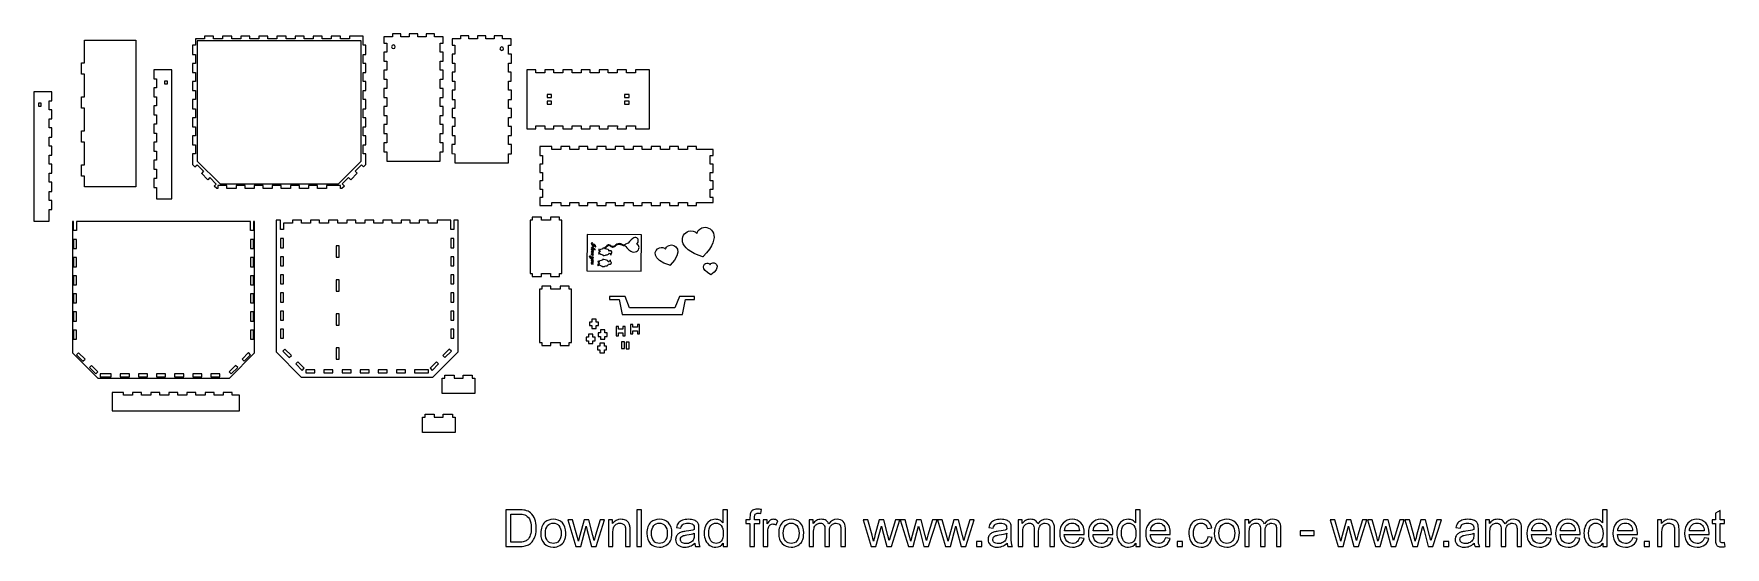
# Model space of a CAD drawing. Header units: millimetres. Extents: x -119 to 3616, y -1141 to -7.
import ezdxf

# ---------------------------------------------------------------- set-up
doc = ezdxf.new("R2010")
doc.units = ezdxf.units.MM
doc.header["$MEASUREMENT"] = 0
doc.layers.add('Layer 1', color=7, linetype='Continuous')

msp = doc.modelspace()

# ---------------------------------------------------------------- linework, layer by layer
at = {"layer": 'Layer 1', "color": 250, "lineweight": 9}
for points, knots in [([(-6.472, -46.1793), (-6.472, -46.1793), (-6.472, -21.1793), (-6.472, -21.1793), (-6.472, -21.1793), (-6.472, -21.1793), (107.028, -21.1793), (107.028, -21.1793), (107.028, -21.1793), (107.028, -21.1793), (107.028, -345.1793), (107.028, -345.1793), (107.028, -345.1793), (107.028, -345.1793), (-6.472, -345.1793), (-6.472, -345.1793), (-6.472, -345.1793), (-6.472, -345.1793), (-6.472, -321.1793), (-6.472, -321.1793), (-6.472, -321.1793), (-6.472, -321.1793), (-12.972, -321.1793), (-12.972, -321.1793), (-12.972, -321.1793), (-12.972, -321.1793), (-12.972, -296.1793), (-12.972, -296.1793), (-12.972, -296.1793), (-12.972, -296.1793), (-6.472, -296.1793), (-6.472, -296.1793), (-6.472, -296.1793), (-6.472, -296.1793), (-6.472, -271.1793), (-6.472, -271.1793), (-6.472, -271.1793), (-6.472, -271.1793), (-6.472, -271.1793), (-6.472, -271.1793), (-6.472, -271.1793), (-6.472, -271.1793), (-6.472, -246.1793), (-6.472, -246.1793), (-6.472, -246.1793), (-6.472, -246.1793), (-12.972, -246.1793), (-12.972, -246.1793), (-12.972, -246.1793), (-12.972, -246.1793), (-12.972, -221.1793), (-12.972, -221.1793), (-12.972, -221.1793), (-12.972, -221.1793), (-6.472, -221.1793), (-6.472, -221.1793), (-6.472, -221.1793), (-6.472, -221.1793), (-6.472, -196.1793), (-6.472, -196.1793), (-6.472, -196.1793), (-6.472, -196.1793), (-6.472, -196.1793), (-6.472, -196.1793), (-6.472, -196.1793), (-6.472, -196.1793), (-6.472, -171.1793), (-6.472, -171.1793), (-6.472, -171.1793), (-6.472, -171.1793), (-12.972, -171.1793), (-12.972, -171.1793), (-12.972, -171.1793), (-12.972, -171.1793), (-12.972, -146.1793), (-12.972, -146.1793), (-12.972, -146.1793), (-12.972, -146.1793), (-6.472, -146.1793), (-6.472, -146.1793), (-6.472, -146.1793), (-6.472, -146.1793), (-6.472, -121.1793), (-6.472, -121.1793)], [0, 0, 0, 0, 0.045454545, 0.045454545, 0.045454545, 0.045454545, 0.090909091, 0.090909091, 0.090909091, 0.090909091, 0.136363636, 0.136363636, 0.136363636, 0.136363636, 0.181818182, 0.181818182, 0.181818182, 0.181818182, 0.227272727, 0.227272727, 0.227272727, 0.227272727, 0.272727273, 0.272727273, 0.272727273, 0.272727273, 0.318181818, 0.318181818, 0.318181818, 0.318181818, 0.363636364, 0.363636364, 0.363636364, 0.363636364, 0.409090909, 0.409090909, 0.409090909, 0.409090909, 0.454545455, 0.454545455, 0.454545455, 0.454545455, 0.5, 0.5, 0.5, 0.5, 0.545454545, 0.545454545, 0.545454545, 0.545454545, 0.590909091, 0.590909091, 0.590909091, 0.590909091, 0.636363636, 0.636363636, 0.636363636, 0.636363636, 0.681818182, 0.681818182, 0.681818182, 0.681818182, 0.727272727, 0.727272727, 0.727272727, 0.727272727, 0.772727273, 0.772727273, 0.772727273, 0.772727273, 0.818181818, 0.818181818, 0.818181818, 0.818181818, 0.863636364, 0.863636364, 0.863636364, 0.863636364, 0.909090909, 0.909090909, 0.909090909, 0.909090909, 1, 1, 1, 1]), ([(609.4971, -300.8526), (609.4971, -300.8526), (614.8627, -295.4865), (614.8627, -295.4865), (614.8627, -295.4865), (614.8627, -295.4865), (614.8583, -272.3159), (614.8583, -272.3159), (614.8583, -272.3159), (614.8583, -272.3159), (608.3754, -272.349), (608.3754, -272.349), (608.3754, -272.349), (608.3754, -272.349), (608.3754, -252.349), (608.3754, -252.349), (608.3754, -252.349), (608.3754, -252.349), (614.8589, -252.349), (614.8589, -252.349), (614.8589, -252.349), (614.8589, -252.349), (614.8598, -232.349), (614.8598, -232.349), (614.8598, -232.349), (614.8598, -232.349), (608.3754, -232.349), (608.3754, -232.349), (608.3754, -232.349), (608.3754, -232.349), (608.3754, -212.349), (608.3754, -212.349), (608.3754, -212.349), (608.3754, -212.349), (614.8276, -212.3821), (614.8276, -212.3821), (614.8276, -212.3821), (614.8276, -212.3821), (614.8285, -192.3821), (614.8285, -192.3821), (614.8285, -192.3821), (614.8285, -192.3821), (608.3754, -192.349), (608.3754, -192.349), (608.3754, -192.349), (608.3754, -192.349), (608.3754, -172.349), (608.3754, -172.349), (608.3754, -172.349), (608.3754, -172.349), (614.862, -172.349), (614.862, -172.349), (614.862, -172.349), (614.862, -172.349), (614.863, -152.349), (614.863, -152.349), (614.863, -152.349), (614.863, -152.349), (608.3754, -152.349), (608.3754, -152.349), (608.3754, -152.349), (608.3754, -152.349), (608.3754, -132.349), (608.3754, -132.349), (608.3754, -132.349), (608.3754, -132.349), (614.8635, -132.349), (614.8635, -132.349), (614.8635, -132.349), (614.8635, -132.349), (614.8644, -112.349), (614.8644, -112.349), (614.8644, -112.349), (614.8644, -112.349), (608.3754, -112.349), (608.3754, -112.349), (608.3754, -112.349), (608.3754, -112.349), (608.3754, -92.349), (608.3754, -92.349), (608.3754, -92.349), (608.3754, -92.349), (614.8322, -92.349), (614.8322, -92.349), (614.8322, -92.349), (614.8322, -92.349), (614.8331, -72.349), (614.8331, -72.349), (614.8331, -72.349), (614.8331, -72.349), (608.3754, -72.349), (608.3754, -72.349), (608.3754, -72.349), (608.3754, -72.349), (608.3754, -52.349), (608.3754, -52.349), (608.3754, -52.349), (608.3754, -52.349), (614.8668, -52.349), (614.8668, -52.349), (614.8668, -52.349), (614.8668, -52.349), (614.8678, -32.349), (614.8678, -32.349), (614.8678, -32.349), (614.8678, -32.349), (608.3754, -32.349), (608.3754, -32.349), (608.3754, -32.349), (608.3754, -32.349), (608.3753, -11.8533), (608.3753, -11.8533), (608.3753, -11.8533), (608.3753, -11.8533), (578.3693, -11.8533), (578.3693, -11.8533), (578.3693, -11.8533), (578.3693, -11.8533), (578.3694, -18.349), (578.3694, -18.349), (578.3694, -18.349), (578.3694, -18.349), (558.3694, -18.349), (558.3694, -18.349), (558.3694, -18.349), (558.3694, -18.349), (558.3693, -11.8559), (558.3693, -11.8559), (558.3693, -11.8559), (558.3693, -11.8559), (538.3693, -11.8559), (538.3693, -11.8559), (538.3693, -11.8559), (538.3693, -11.8559), (538.3694, -18.349), (538.3694, -18.349), (538.3694, -18.349), (538.3694, -18.349), (518.3694, -18.349), (518.3694, -18.349), (518.3694, -18.349), (518.3694, -18.349), (518.3693, -11.8251), (518.3693, -11.8251), (518.3693, -11.8251), (518.3693, -11.8251), (498.3693, -11.8251), (498.3693, -11.8251), (498.3693, -11.8251), (498.3693, -11.8251), (498.3694, -18.349), (498.3694, -18.349), (498.3694, -18.349), (498.3694, -18.349), (478.3694, -18.349), (478.3694, -18.349), (478.3694, -18.349), (478.3694, -18.349), (478.3693, -11.8602), (478.3693, -11.8602), (478.3693, -11.8602), (478.3693, -11.8602), (458.3693, -11.8602), (458.3693, -11.8602), (458.3693, -11.8602), (458.3693, -11.8602), (458.3694, -18.349), (458.3694, -18.349), (458.3694, -18.349), (458.3694, -18.349), (438.3694, -18.349), (438.3694, -18.349), (438.3694, -18.349), (438.3694, -18.349), (438.3694, -11.8622), (438.3694, -11.8622), (438.3694, -11.8622), (438.3694, -11.8622), (418.3694, -11.8622), (418.3694, -11.8622), (418.3694, -11.8622), (418.3694, -11.8622), (418.3694, -18.349), (418.3694, -18.349), (418.3694, -18.349), (418.3694, -18.349), (398.3694, -18.349), (398.3694, -18.349), (398.3694, -18.349), (398.3694, -18.349), (398.3693, -11.8147), (398.3693, -11.8147), (398.3693, -11.8147), (398.3693, -11.8147), (378.3693, -11.8147), (378.3693, -11.8147), (378.3693, -11.8147), (378.3693, -11.8147), (378.3694, -18.349), (378.3694, -18.349), (378.3694, -18.349), (378.3694, -18.349), (358.3694, -18.349), (358.3694, -18.349), (358.3694, -18.349), (358.3694, -18.349), (358.3693, -11.8334), (358.3693, -11.8334), (358.3693, -11.8334), (358.3693, -11.8334), (338.3693, -11.8334), (338.3693, -11.8334), (338.3693, -11.8334), (338.3693, -11.8334), (338.3694, -18.349), (338.3694, -18.349), (338.3694, -18.349), (338.3694, -18.349), (318.3694, -18.349), (318.3694, -18.349), (318.3694, -18.349), (318.3694, -18.349), (318.3694, -11.8355), (318.3694, -11.8355), (318.3694, -11.8355), (318.3694, -11.8355), (298.3695, -11.8355), (298.3695, -11.8355), (298.3695, -11.8355), (298.3695, -11.8355), (298.3695, -18.349), (298.3695, -18.349), (298.3695, -18.349), (298.3695, -18.349), (278.3695, -18.349), (278.3695, -18.349), (278.3695, -18.349), (278.3695, -18.349), (278.3695, -11.887), (278.3695, -11.887), (278.3695, -11.887), (278.3695, -11.887), (258.3695, -11.887), (258.3695, -11.887), (258.3695, -11.887), (258.3695, -11.887), (258.3695, -18.349), (258.3695, -18.349), (258.3695, -18.349), (258.3695, -18.349), (238.3695, -18.349), (238.3695, -18.349), (238.3695, -18.349), (238.3695, -18.349), (238.3695, -32.349), (238.3695, -32.349), (238.3695, -32.349), (238.3695, -32.349), (231.8537, -32.349), (231.8537, -32.349), (231.8537, -32.349), (231.8537, -32.349), (231.8547, -52.349), (231.8547, -52.349), (231.8547, -52.349), (231.8547, -52.349), (238.3695, -52.349), (238.3695, -52.349), (238.3695, -52.349), (238.3695, -52.349), (238.3695, -72.349), (238.3695, -72.349), (238.3695, -72.349), (238.3695, -72.349), (231.856, -72.349), (231.856, -72.349), (231.856, -72.349), (231.856, -72.349), (231.8569, -92.349), (231.8569, -92.349), (231.8569, -92.349), (231.8569, -92.349), (238.3695, -92.349), (238.3695, -92.349), (238.3695, -92.349), (238.3695, -92.349), (238.3695, -112.349), (238.3695, -112.349), (238.3695, -112.349), (238.3695, -112.349), (231.8582, -112.349), (231.8582, -112.349), (231.8582, -112.349), (231.8582, -112.349), (231.8591, -132.349), (231.8591, -132.349), (231.8591, -132.349), (231.8591, -132.349), (238.3695, -132.349), (238.3695, -132.349), (238.3695, -132.349), (238.3695, -132.349), (238.3695, -152.349), (238.3695, -152.349), (238.3695, -152.349), (238.3695, -152.349), (231.8603, -152.349), (231.8603, -152.349), (231.8603, -152.349), (231.8603, -152.349), (231.8613, -172.349), (231.8613, -172.349), (231.8613, -172.349), (231.8613, -172.349), (238.3695, -172.349), (238.3695, -172.349), (238.3695, -172.349), (238.3695, -172.349), (238.3695, -192.349), (238.3695, -192.349), (238.3695, -192.349), (238.3695, -192.349), (231.8957, -192.349), (231.8957, -192.349), (231.8957, -192.349), (231.8957, -192.349), (231.8966, -212.349), (231.8966, -212.349), (231.8966, -212.349), (231.8966, -212.349), (238.3695, -212.349), (238.3695, -212.349), (238.3695, -212.349), (238.3695, -212.349), (238.3695, -232.349), (238.3695, -232.349), (238.3695, -232.349), (238.3695, -232.349), (231.8315, -232.349), (231.8315, -232.349), (231.8315, -232.349), (231.8315, -232.349), (231.8324, -252.349), (231.8324, -252.349), (231.8324, -252.349), (231.8324, -252.349), (238.3695, -252.349), (238.3695, -252.349), (238.3695, -252.349), (238.3695, -252.349), (238.3695, -272.349), (238.3695, -272.349), (238.3695, -272.349), (238.3695, -272.349), (231.867, -272.349), (231.867, -272.349), (231.867, -272.349), (231.867, -272.349), (231.8397, -295.491), (231.8397, -295.491), (231.8397, -295.491), (231.8397, -295.491), (237.3227, -300.9739), (237.3227, -300.9739)], [0, 0, 0, 0, 0.010869565, 0.010869565, 0.010869565, 0.010869565, 0.02173913, 0.02173913, 0.02173913, 0.02173913, 0.032608696, 0.032608696, 0.032608696, 0.032608696, 0.043478261, 0.043478261, 0.043478261, 0.043478261, 0.054347826, 0.054347826, 0.054347826, 0.054347826, 0.065217391, 0.065217391, 0.065217391, 0.065217391, 0.076086957, 0.076086957, 0.076086957, 0.076086957, 0.086956522, 0.086956522, 0.086956522, 0.086956522, 0.097826087, 0.097826087, 0.097826087, 0.097826087, 0.108695652, 0.108695652, 0.108695652, 0.108695652, 0.119565217, 0.119565217, 0.119565217, 0.119565217, 0.130434783, 0.130434783, 0.130434783, 0.130434783, 0.141304348, 0.141304348, 0.141304348, 0.141304348, 0.152173913, 0.152173913, 0.152173913, 0.152173913, 0.163043478, 0.163043478, 0.163043478, 0.163043478, 0.173913043, 0.173913043, 0.173913043, 0.173913043, 0.184782609, 0.184782609, 0.184782609, 0.184782609, 0.195652174, 0.195652174, 0.195652174, 0.195652174, 0.206521739, 0.206521739, 0.206521739, 0.206521739, 0.217391304, 0.217391304, 0.217391304, 0.217391304, 0.22826087, 0.22826087, 0.22826087, 0.22826087, 0.239130435, 0.239130435, 0.239130435, 0.239130435, 0.25, 0.25, 0.25, 0.25, 0.260869565, 0.260869565, 0.260869565, 0.260869565, 0.27173913, 0.27173913, 0.27173913, 0.27173913, 0.282608696, 0.282608696, 0.282608696, 0.282608696, 0.293478261, 0.293478261, 0.293478261, 0.293478261, 0.304347826, 0.304347826, 0.304347826, 0.304347826, 0.315217391, 0.315217391, 0.315217391, 0.315217391, 0.326086957, 0.326086957, 0.326086957, 0.326086957, 0.336956522, 0.336956522, 0.336956522, 0.336956522, 0.347826087, 0.347826087, 0.347826087, 0.347826087, 0.358695652, 0.358695652, 0.358695652, 0.358695652, 0.369565217, 0.369565217, 0.369565217, 0.369565217, 0.380434783, 0.380434783, 0.380434783, 0.380434783, 0.391304348, 0.391304348, 0.391304348, 0.391304348, 0.402173913, 0.402173913, 0.402173913, 0.402173913, 0.413043478, 0.413043478, 0.413043478, 0.413043478, 0.423913043, 0.423913043, 0.423913043, 0.423913043, 0.434782609, 0.434782609, 0.434782609, 0.434782609, 0.445652174, 0.445652174, 0.445652174, 0.445652174, 0.456521739, 0.456521739, 0.456521739, 0.456521739, 0.467391304, 0.467391304, 0.467391304, 0.467391304, 0.47826087, 0.47826087, 0.47826087, 0.47826087, 0.489130435, 0.489130435, 0.489130435, 0.489130435, 0.5, 0.5, 0.5, 0.5, 0.510869565, 0.510869565, 0.510869565, 0.510869565, 0.52173913, 0.52173913, 0.52173913, 0.52173913, 0.532608696, 0.532608696, 0.532608696, 0.532608696, 0.543478261, 0.543478261, 0.543478261, 0.543478261, 0.554347826, 0.554347826, 0.554347826, 0.554347826, 0.565217391, 0.565217391, 0.565217391, 0.565217391, 0.576086957, 0.576086957, 0.576086957, 0.576086957, 0.586956522, 0.586956522, 0.586956522, 0.586956522, 0.597826087, 0.597826087, 0.597826087, 0.597826087, 0.608695652, 0.608695652, 0.608695652, 0.608695652, 0.619565217, 0.619565217, 0.619565217, 0.619565217, 0.630434783, 0.630434783, 0.630434783, 0.630434783, 0.641304348, 0.641304348, 0.641304348, 0.641304348, 0.652173913, 0.652173913, 0.652173913, 0.652173913, 0.663043478, 0.663043478, 0.663043478, 0.663043478, 0.673913043, 0.673913043, 0.673913043, 0.673913043, 0.684782609, 0.684782609, 0.684782609, 0.684782609, 0.695652174, 0.695652174, 0.695652174, 0.695652174, 0.706521739, 0.706521739, 0.706521739, 0.706521739, 0.717391304, 0.717391304, 0.717391304, 0.717391304, 0.72826087, 0.72826087, 0.72826087, 0.72826087, 0.739130435, 0.739130435, 0.739130435, 0.739130435, 0.75, 0.75, 0.75, 0.75, 0.760869565, 0.760869565, 0.760869565, 0.760869565, 0.77173913, 0.77173913, 0.77173913, 0.77173913, 0.782608696, 0.782608696, 0.782608696, 0.782608696, 0.793478261, 0.793478261, 0.793478261, 0.793478261, 0.804347826, 0.804347826, 0.804347826, 0.804347826, 0.815217391, 0.815217391, 0.815217391, 0.815217391, 0.826086957, 0.826086957, 0.826086957, 0.826086957, 0.836956522, 0.836956522, 0.836956522, 0.836956522, 0.847826087, 0.847826087, 0.847826087, 0.847826087, 0.858695652, 0.858695652, 0.858695652, 0.858695652, 0.869565217, 0.869565217, 0.869565217, 0.869565217, 0.880434783, 0.880434783, 0.880434783, 0.880434783, 0.891304348, 0.891304348, 0.891304348, 0.891304348, 0.902173913, 0.902173913, 0.902173913, 0.902173913, 0.913043478, 0.913043478, 0.913043478, 0.913043478, 0.923913043, 0.923913043, 0.923913043, 0.923913043, 0.934782609, 0.934782609, 0.934782609, 0.934782609, 0.945652174, 0.945652174, 0.945652174, 0.945652174, 0.956521739, 0.956521739, 0.956521739, 0.956521739, 0.967391304, 0.967391304, 0.967391304, 0.967391304, 0.97826087, 0.97826087, 0.97826087, 0.97826087, 1, 1, 1, 1]), ([(242.3695, -22.349), (242.3695, -22.349), (604.3754, -22.349), (604.3754, -22.349), (604.3754, -22.349), (604.3754, -22.349), (604.3629, -288.4412), (604.3629, -288.4412), (604.3629, -288.4412), (604.3629, -288.4412), (554.0912, -338.349), (554.0912, -338.349), (554.0912, -338.349), (554.0912, -338.349), (292.6294, -338.349), (292.6294, -338.349), (292.6294, -338.349), (292.6294, -338.349), (242.382, -288.4921), (242.382, -288.4921), (242.382, -288.4921), (242.382, -288.4921), (242.3695, -22.349), (242.3695, -22.349)], [0, 0, 0, 0, 0.142857143, 0.142857143, 0.142857143, 0.142857143, 0.285714286, 0.285714286, 0.285714286, 0.285714286, 0.428571429, 0.428571429, 0.428571429, 0.428571429, 0.571428571, 0.571428571, 0.571428571, 0.571428571, 0.714285714, 0.714285714, 0.714285714, 0.714285714, 1, 1, 1, 1]), ([(673.56, -6.9655), (673.56, -6.9655), (692.0601, -6.9656), (692.0601, -6.9656), (692.0601, -6.9656), (692.0601, -6.9656), (692.06, -13.4507), (692.06, -13.4507), (692.06, -13.4507), (692.06, -13.4507), (710.5601, -13.4508), (710.5601, -13.4508), (710.5601, -13.4508), (710.5601, -13.4508), (710.56, -6.9984), (710.56, -6.9984), (710.56, -6.9984), (710.56, -6.9984), (729.06, -6.9984), (729.06, -6.9984), (729.06, -6.9984), (729.06, -6.9984), (729.0601, -13.4507), (729.0601, -13.4507), (729.0601, -13.4507), (729.0601, -13.4507), (747.56, -13.4507), (747.56, -13.4507), (747.56, -13.4507), (747.56, -13.4507), (747.5601, -6.9323), (747.5601, -6.9323), (747.5601, -6.9323), (747.5601, -6.9323), (766.0601, -6.9324), (766.0601, -6.9324), (766.0601, -6.9324), (766.0601, -6.9324), (766.0601, -13.4507), (766.0601, -13.4507), (766.0601, -13.4507), (766.0601, -13.4507), (785.5537, -13.4508), (785.5537, -13.4508), (785.5537, -13.4508), (785.5537, -13.4508), (785.5538, -27.4508), (785.5538, -27.4508), (785.5538, -27.4508), (785.5538, -27.4508), (779.0602, -27.4507), (779.0602, -27.4507), (779.0602, -27.4507), (779.0602, -27.4507), (779.0601, -47.4508), (779.0601, -47.4508), (779.0601, -47.4508), (779.0601, -47.4508), (785.5729, -47.4506), (785.5729, -47.4506), (785.5729, -47.4506), (785.5729, -47.4506), (785.5729, -67.4507), (785.5729, -67.4507), (785.5729, -67.4507), (785.5729, -67.4507), (779.06, -67.4507), (779.06, -67.4507), (779.06, -67.4507), (779.06, -67.4507), (779.06, -87.4507), (779.06, -87.4507), (779.06, -87.4507), (779.06, -87.4507), (785.5424, -87.4508), (785.5424, -87.4508), (785.5424, -87.4508), (785.5424, -87.4508), (785.5423, -107.4508), (785.5423, -107.4508), (785.5423, -107.4508), (785.5423, -107.4508), (779.06, -107.4507), (779.06, -107.4507), (779.06, -107.4507), (779.06, -107.4507), (779.0601, -127.4507), (779.0601, -127.4507), (779.0601, -127.4507), (779.0601, -127.4507), (785.5784, -127.4506), (785.5784, -127.4506), (785.5784, -127.4506), (785.5784, -127.4506), (785.5783, -147.4506), (785.5783, -147.4506), (785.5783, -147.4506), (785.5783, -147.4506), (779.0601, -147.4507), (779.0601, -147.4507), (779.0601, -147.4507), (779.0601, -147.4507), (779.0601, -167.4506), (779.0601, -167.4506), (779.0601, -167.4506), (779.0601, -167.4506), (785.5643, -167.4507), (785.5643, -167.4507), (785.5643, -167.4507), (785.5643, -167.4507), (785.5643, -187.4507), (785.5643, -187.4507), (785.5643, -187.4507), (785.5643, -187.4507), (779.0601, -187.4507), (779.0601, -187.4507), (779.0601, -187.4507), (779.0601, -187.4507), (779.0601, -207.4507), (779.0601, -207.4507), (779.0601, -207.4507), (779.0601, -207.4507), (785.5669, -207.4507), (785.5669, -207.4507), (785.5669, -207.4507), (785.5669, -207.4507), (785.567, -227.4506), (785.567, -227.4506), (785.567, -227.4506), (785.567, -227.4506), (779.0602, -227.4507), (779.0602, -227.4507), (779.0602, -227.4507), (779.0602, -227.4507), (779.0601, -247.4506), (779.0601, -247.4506), (779.0601, -247.4506), (779.0601, -247.4506), (785.6025, -247.4672), (785.6025, -247.4672), (785.6025, -247.4672), (785.6025, -247.4672), (785.6024, -267.4673), (785.6024, -267.4673), (785.6024, -267.4673), (785.6024, -267.4673), (779.0601, -267.4506), (779.0601, -267.4506), (779.0601, -267.4506), (779.0601, -267.4506), (779.0601, -287.9589), (779.0601, -287.9589), (779.0601, -287.9589), (779.0601, -287.9589), (661.0601, -287.9588), (661.0601, -287.9588), (661.0601, -287.9588), (661.0601, -287.9588), (661.0602, -267.4507), (661.0602, -267.4507), (661.0602, -267.4507), (661.0602, -267.4507), (654.5401, -267.4344), (654.5401, -267.4344), (654.5401, -267.4344), (654.5401, -267.4344), (654.5402, -247.4344), (654.5402, -247.4344), (654.5402, -247.4344), (654.5402, -247.4344), (661.0602, -247.4507), (661.0602, -247.4507), (661.0602, -247.4507), (661.0602, -247.4507), (661.06, -227.4507), (661.06, -227.4507), (661.06, -227.4507), (661.06, -227.4507), (654.5708, -227.4507), (654.5708, -227.4507), (654.5708, -227.4507), (654.5708, -227.4507), (654.5709, -207.4507), (654.5709, -207.4507), (654.5709, -207.4507), (654.5709, -207.4507), (661.06, -207.4506), (661.06, -207.4506), (661.06, -207.4506), (661.06, -207.4506), (661.0601, -187.4507), (661.0601, -187.4507), (661.0601, -187.4507), (661.0601, -187.4507), (654.5682, -187.4509), (654.5682, -187.4509), (654.5682, -187.4509), (654.5682, -187.4509), (654.5682, -167.4509), (654.5682, -167.4509), (654.5682, -167.4509), (654.5682, -167.4509), (661.0601, -167.4508), (661.0601, -167.4508), (661.0601, -167.4508), (661.0601, -167.4508), (661.0601, -147.4507), (661.0601, -147.4507), (661.0601, -147.4507), (661.0601, -147.4507), (654.5657, -147.4509), (654.5657, -147.4509), (654.5657, -147.4509), (654.5657, -147.4509), (654.5657, -127.4508), (654.5657, -127.4508), (654.5657, -127.4508), (654.5657, -127.4508), (661.06, -127.4507), (661.06, -127.4507), (661.06, -127.4507), (661.06, -127.4507), (661.0601, -107.4506), (661.0601, -107.4506), (661.0601, -107.4506), (661.0601, -107.4506), (654.5796, -107.4508), (654.5796, -107.4508), (654.5796, -107.4508), (654.5796, -107.4508), (654.5796, -87.4508), (654.5796, -87.4508), (654.5796, -87.4508), (654.5796, -87.4508), (661.0601, -87.4506), (661.0601, -87.4506), (661.0601, -87.4506), (661.0601, -87.4506), (661.0602, -67.4507), (661.0602, -67.4507), (661.0602, -67.4507), (661.0602, -67.4507), (654.5606, -67.4509), (654.5606, -67.4509), (654.5606, -67.4509), (654.5606, -67.4509), (654.5606, -47.4509), (654.5606, -47.4509), (654.5606, -47.4509), (654.5606, -47.4509), (661.0602, -47.4507), (661.0602, -47.4507), (661.0602, -47.4507), (661.0602, -47.4507), (661.0601, -27.4507), (661.0601, -27.4507), (661.0601, -27.4507), (661.0601, -27.4507), (654.5584, -27.4508), (654.5584, -27.4508), (654.5584, -27.4508), (654.5584, -27.4508), (654.5585, -13.4508), (654.5585, -13.4508), (654.5585, -13.4508), (654.5585, -13.4508), (673.5601, -13.4507), (673.5601, -13.4507), (673.5601, -13.4507), (673.5601, -13.4507), (673.56, -6.9655), (673.56, -6.9655)], [0, 0, 0, 0, 0.014492754, 0.014492754, 0.014492754, 0.014492754, 0.028985507, 0.028985507, 0.028985507, 0.028985507, 0.043478261, 0.043478261, 0.043478261, 0.043478261, 0.057971014, 0.057971014, 0.057971014, 0.057971014, 0.072463768, 0.072463768, 0.072463768, 0.072463768, 0.086956522, 0.086956522, 0.086956522, 0.086956522, 0.101449275, 0.101449275, 0.101449275, 0.101449275, 0.115942029, 0.115942029, 0.115942029, 0.115942029, 0.130434783, 0.130434783, 0.130434783, 0.130434783, 0.144927536, 0.144927536, 0.144927536, 0.144927536, 0.15942029, 0.15942029, 0.15942029, 0.15942029, 0.173913043, 0.173913043, 0.173913043, 0.173913043, 0.188405797, 0.188405797, 0.188405797, 0.188405797, 0.202898551, 0.202898551, 0.202898551, 0.202898551, 0.217391304, 0.217391304, 0.217391304, 0.217391304, 0.231884058, 0.231884058, 0.231884058, 0.231884058, 0.246376812, 0.246376812, 0.246376812, 0.246376812, 0.260869565, 0.260869565, 0.260869565, 0.260869565, 0.275362319, 0.275362319, 0.275362319, 0.275362319, 0.289855072, 0.289855072, 0.289855072, 0.289855072, 0.304347826, 0.304347826, 0.304347826, 0.304347826, 0.31884058, 0.31884058, 0.31884058, 0.31884058, 0.333333333, 0.333333333, 0.333333333, 0.333333333, 0.347826087, 0.347826087, 0.347826087, 0.347826087, 0.362318841, 0.362318841, 0.362318841, 0.362318841, 0.376811594, 0.376811594, 0.376811594, 0.376811594, 0.391304348, 0.391304348, 0.391304348, 0.391304348, 0.405797101, 0.405797101, 0.405797101, 0.405797101, 0.420289855, 0.420289855, 0.420289855, 0.420289855, 0.434782609, 0.434782609, 0.434782609, 0.434782609, 0.449275362, 0.449275362, 0.449275362, 0.449275362, 0.463768116, 0.463768116, 0.463768116, 0.463768116, 0.47826087, 0.47826087, 0.47826087, 0.47826087, 0.492753623, 0.492753623, 0.492753623, 0.492753623, 0.507246377, 0.507246377, 0.507246377, 0.507246377, 0.52173913, 0.52173913, 0.52173913, 0.52173913, 0.536231884, 0.536231884, 0.536231884, 0.536231884, 0.550724638, 0.550724638, 0.550724638, 0.550724638, 0.565217391, 0.565217391, 0.565217391, 0.565217391, 0.579710145, 0.579710145, 0.579710145, 0.579710145, 0.594202899, 0.594202899, 0.594202899, 0.594202899, 0.608695652, 0.608695652, 0.608695652, 0.608695652, 0.623188406, 0.623188406, 0.623188406, 0.623188406, 0.637681159, 0.637681159, 0.637681159, 0.637681159, 0.652173913, 0.652173913, 0.652173913, 0.652173913, 0.666666667, 0.666666667, 0.666666667, 0.666666667, 0.68115942, 0.68115942, 0.68115942, 0.68115942, 0.695652174, 0.695652174, 0.695652174, 0.695652174, 0.710144928, 0.710144928, 0.710144928, 0.710144928, 0.724637681, 0.724637681, 0.724637681, 0.724637681, 0.739130435, 0.739130435, 0.739130435, 0.739130435, 0.753623188, 0.753623188, 0.753623188, 0.753623188, 0.768115942, 0.768115942, 0.768115942, 0.768115942, 0.782608696, 0.782608696, 0.782608696, 0.782608696, 0.797101449, 0.797101449, 0.797101449, 0.797101449, 0.811594203, 0.811594203, 0.811594203, 0.811594203, 0.826086957, 0.826086957, 0.826086957, 0.826086957, 0.84057971, 0.84057971, 0.84057971, 0.84057971, 0.855072464, 0.855072464, 0.855072464, 0.855072464, 0.869565217, 0.869565217, 0.869565217, 0.869565217, 0.884057971, 0.884057971, 0.884057971, 0.884057971, 0.898550725, 0.898550725, 0.898550725, 0.898550725, 0.913043478, 0.913043478, 0.913043478, 0.913043478, 0.927536232, 0.927536232, 0.927536232, 0.927536232, 0.942028986, 0.942028986, 0.942028986, 0.942028986, 0.956521739, 0.956521739, 0.956521739, 0.956521739, 0.971014493, 0.971014493, 0.971014493, 0.971014493, 1, 1, 1, 1]), ([(675.5761, -31.5392), (677.7852, -31.5392), (679.5761, -33.3301), (679.5761, -35.5392), (679.5761, -35.5392), (679.5761, -37.7483), (677.7852, -39.5392), (675.5761, -39.5392), (675.5761, -39.5392), (673.367, -39.5392), (671.5761, -37.7483), (671.5761, -35.5392), (671.5761, -35.5392), (671.5761, -33.3301), (673.367, -31.5392), (675.5761, -31.5392)], [0, 0, 0, 0, 0.2, 0.2, 0.2, 0.2, 0.4, 0.4, 0.4, 0.4, 0.6, 0.6, 0.6, 0.6, 1, 1, 1, 1]), ([(823.8427, -11.1985), (823.8427, -11.1985), (842.3428, -11.1986), (842.3428, -11.1986), (842.3428, -11.1986), (842.3428, -11.1986), (842.3427, -17.6837), (842.3427, -17.6837), (842.3427, -17.6837), (842.3427, -17.6837), (860.8428, -17.6838), (860.8428, -17.6838), (860.8428, -17.6838), (860.8428, -17.6838), (860.8427, -11.2314), (860.8427, -11.2314), (860.8427, -11.2314), (860.8427, -11.2314), (879.3427, -11.2314), (879.3427, -11.2314), (879.3427, -11.2314), (879.3427, -11.2314), (879.3428, -17.6837), (879.3428, -17.6837), (879.3428, -17.6837), (879.3428, -17.6837), (897.8427, -17.6837), (897.8427, -17.6837), (897.8427, -17.6837), (897.8427, -17.6837), (897.8428, -11.1653), (897.8428, -11.1653), (897.8428, -11.1653), (897.8428, -11.1653), (916.3428, -11.1654), (916.3428, -11.1654), (916.3428, -11.1654), (916.3428, -11.1654), (916.3428, -17.6837), (916.3428, -17.6837), (916.3428, -17.6837), (916.3428, -17.6837), (935.8364, -17.6838), (935.8364, -17.6838), (935.8364, -17.6838), (935.8364, -17.6838), (935.8365, -31.6838), (935.8365, -31.6838), (935.8365, -31.6838), (935.8365, -31.6838), (929.3429, -31.6837), (929.3429, -31.6837), (929.3429, -31.6837), (929.3429, -31.6837), (929.3428, -51.6838), (929.3428, -51.6838), (929.3428, -51.6838), (929.3428, -51.6838), (935.8556, -51.6836), (935.8556, -51.6836), (935.8556, -51.6836), (935.8556, -51.6836), (935.8556, -71.6837), (935.8556, -71.6837), (935.8556, -71.6837), (935.8556, -71.6837), (929.3427, -71.6837), (929.3427, -71.6837), (929.3427, -71.6837), (929.3427, -71.6837), (929.3427, -91.6837), (929.3427, -91.6837), (929.3427, -91.6837), (929.3427, -91.6837), (935.8251, -91.6838), (935.8251, -91.6838), (935.8251, -91.6838), (935.8251, -91.6838), (935.825, -111.6838), (935.825, -111.6838), (935.825, -111.6838), (935.825, -111.6838), (929.3427, -111.6837), (929.3427, -111.6837), (929.3427, -111.6837), (929.3427, -111.6837), (929.3428, -131.6837), (929.3428, -131.6837), (929.3428, -131.6837), (929.3428, -131.6837), (935.8611, -131.6836), (935.8611, -131.6836), (935.8611, -131.6836), (935.8611, -131.6836), (935.861, -151.6836), (935.861, -151.6836), (935.861, -151.6836), (935.861, -151.6836), (929.3428, -151.6837), (929.3428, -151.6837), (929.3428, -151.6837), (929.3428, -151.6837), (929.3428, -171.6836), (929.3428, -171.6836), (929.3428, -171.6836), (929.3428, -171.6836), (935.847, -171.6837), (935.847, -171.6837), (935.847, -171.6837), (935.847, -171.6837), (935.847, -191.6837), (935.847, -191.6837), (935.847, -191.6837), (935.847, -191.6837), (929.3428, -191.6837), (929.3428, -191.6837), (929.3428, -191.6837), (929.3428, -191.6837), (929.3428, -211.6837), (929.3428, -211.6837), (929.3428, -211.6837), (929.3428, -211.6837), (935.8496, -211.6837), (935.8496, -211.6837), (935.8496, -211.6837), (935.8496, -211.6837), (935.8497, -231.6836), (935.8497, -231.6836), (935.8497, -231.6836), (935.8497, -231.6836), (929.3429, -231.6837), (929.3429, -231.6837), (929.3429, -231.6837), (929.3429, -231.6837), (929.3428, -251.6836), (929.3428, -251.6836), (929.3428, -251.6836), (929.3428, -251.6836), (935.8852, -251.7002), (935.8852, -251.7002), (935.8852, -251.7002), (935.8852, -251.7002), (935.8851, -271.7003), (935.8851, -271.7003), (935.8851, -271.7003), (935.8851, -271.7003), (929.3428, -271.6836), (929.3428, -271.6836), (929.3428, -271.6836), (929.3428, -271.6836), (929.3428, -292.1919), (929.3428, -292.1919), (929.3428, -292.1919), (929.3428, -292.1919), (811.3428, -292.1918), (811.3428, -292.1918), (811.3428, -292.1918), (811.3428, -292.1918), (811.3429, -271.6837), (811.3429, -271.6837), (811.3429, -271.6837), (811.3429, -271.6837), (804.8228, -271.6674), (804.8228, -271.6674), (804.8228, -271.6674), (804.8228, -271.6674), (804.8229, -251.6674), (804.8229, -251.6674), (804.8229, -251.6674), (804.8229, -251.6674), (811.3429, -251.6837), (811.3429, -251.6837), (811.3429, -251.6837), (811.3429, -251.6837), (811.3427, -231.6837), (811.3427, -231.6837), (811.3427, -231.6837), (811.3427, -231.6837), (804.8535, -231.6837), (804.8535, -231.6837), (804.8535, -231.6837), (804.8535, -231.6837), (804.8536, -211.6837), (804.8536, -211.6837), (804.8536, -211.6837), (804.8536, -211.6837), (811.3427, -211.6836), (811.3427, -211.6836), (811.3427, -211.6836), (811.3427, -211.6836), (811.3428, -191.6837), (811.3428, -191.6837), (811.3428, -191.6837), (811.3428, -191.6837), (804.8509, -191.6839), (804.8509, -191.6839), (804.8509, -191.6839), (804.8509, -191.6839), (804.8509, -171.6839), (804.8509, -171.6839), (804.8509, -171.6839), (804.8509, -171.6839), (811.3428, -171.6838), (811.3428, -171.6838), (811.3428, -171.6838), (811.3428, -171.6838), (811.3428, -151.6837), (811.3428, -151.6837), (811.3428, -151.6837), (811.3428, -151.6837), (804.8484, -151.6839), (804.8484, -151.6839), (804.8484, -151.6839), (804.8484, -151.6839), (804.8484, -131.6838), (804.8484, -131.6838), (804.8484, -131.6838), (804.8484, -131.6838), (811.3427, -131.6837), (811.3427, -131.6837), (811.3427, -131.6837), (811.3427, -131.6837), (811.3428, -111.6836), (811.3428, -111.6836), (811.3428, -111.6836), (811.3428, -111.6836), (804.8623, -111.6838), (804.8623, -111.6838), (804.8623, -111.6838), (804.8623, -111.6838), (804.8623, -91.6838), (804.8623, -91.6838), (804.8623, -91.6838), (804.8623, -91.6838), (811.3428, -91.6836), (811.3428, -91.6836), (811.3428, -91.6836), (811.3428, -91.6836), (811.3429, -71.6837), (811.3429, -71.6837), (811.3429, -71.6837), (811.3429, -71.6837), (804.8433, -71.6839), (804.8433, -71.6839), (804.8433, -71.6839), (804.8433, -71.6839), (804.8433, -51.6839), (804.8433, -51.6839), (804.8433, -51.6839), (804.8433, -51.6839), (811.3429, -51.6837), (811.3429, -51.6837), (811.3429, -51.6837), (811.3429, -51.6837), (811.3428, -31.6837), (811.3428, -31.6837), (811.3428, -31.6837), (811.3428, -31.6837), (804.8411, -31.6838), (804.8411, -31.6838), (804.8411, -31.6838), (804.8411, -31.6838), (804.8412, -17.6838), (804.8412, -17.6838), (804.8412, -17.6838), (804.8412, -17.6838), (823.8428, -17.6837), (823.8428, -17.6837), (823.8428, -17.6837), (823.8428, -17.6837), (823.8427, -11.1985), (823.8427, -11.1985)], [0, 0, 0, 0, 0.014492754, 0.014492754, 0.014492754, 0.014492754, 0.028985507, 0.028985507, 0.028985507, 0.028985507, 0.043478261, 0.043478261, 0.043478261, 0.043478261, 0.057971014, 0.057971014, 0.057971014, 0.057971014, 0.072463768, 0.072463768, 0.072463768, 0.072463768, 0.086956522, 0.086956522, 0.086956522, 0.086956522, 0.101449275, 0.101449275, 0.101449275, 0.101449275, 0.115942029, 0.115942029, 0.115942029, 0.115942029, 0.130434783, 0.130434783, 0.130434783, 0.130434783, 0.144927536, 0.144927536, 0.144927536, 0.144927536, 0.15942029, 0.15942029, 0.15942029, 0.15942029, 0.173913043, 0.173913043, 0.173913043, 0.173913043, 0.188405797, 0.188405797, 0.188405797, 0.188405797, 0.202898551, 0.202898551, 0.202898551, 0.202898551, 0.217391304, 0.217391304, 0.217391304, 0.217391304, 0.231884058, 0.231884058, 0.231884058, 0.231884058, 0.246376812, 0.246376812, 0.246376812, 0.246376812, 0.260869565, 0.260869565, 0.260869565, 0.260869565, 0.275362319, 0.275362319, 0.275362319, 0.275362319, 0.289855072, 0.289855072, 0.289855072, 0.289855072, 0.304347826, 0.304347826, 0.304347826, 0.304347826, 0.31884058, 0.31884058, 0.31884058, 0.31884058, 0.333333333, 0.333333333, 0.333333333, 0.333333333, 0.347826087, 0.347826087, 0.347826087, 0.347826087, 0.362318841, 0.362318841, 0.362318841, 0.362318841, 0.376811594, 0.376811594, 0.376811594, 0.376811594, 0.391304348, 0.391304348, 0.391304348, 0.391304348, 0.405797101, 0.405797101, 0.405797101, 0.405797101, 0.420289855, 0.420289855, 0.420289855, 0.420289855, 0.434782609, 0.434782609, 0.434782609, 0.434782609, 0.449275362, 0.449275362, 0.449275362, 0.449275362, 0.463768116, 0.463768116, 0.463768116, 0.463768116, 0.47826087, 0.47826087, 0.47826087, 0.47826087, 0.492753623, 0.492753623, 0.492753623, 0.492753623, 0.507246377, 0.507246377, 0.507246377, 0.507246377, 0.52173913, 0.52173913, 0.52173913, 0.52173913, 0.536231884, 0.536231884, 0.536231884, 0.536231884, 0.550724638, 0.550724638, 0.550724638, 0.550724638, 0.565217391, 0.565217391, 0.565217391, 0.565217391, 0.579710145, 0.579710145, 0.579710145, 0.579710145, 0.594202899, 0.594202899, 0.594202899, 0.594202899, 0.608695652, 0.608695652, 0.608695652, 0.608695652, 0.623188406, 0.623188406, 0.623188406, 0.623188406, 0.637681159, 0.637681159, 0.637681159, 0.637681159, 0.652173913, 0.652173913, 0.652173913, 0.652173913, 0.666666667, 0.666666667, 0.666666667, 0.666666667, 0.68115942, 0.68115942, 0.68115942, 0.68115942, 0.695652174, 0.695652174, 0.695652174, 0.695652174, 0.710144928, 0.710144928, 0.710144928, 0.710144928, 0.724637681, 0.724637681, 0.724637681, 0.724637681, 0.739130435, 0.739130435, 0.739130435, 0.739130435, 0.753623188, 0.753623188, 0.753623188, 0.753623188, 0.768115942, 0.768115942, 0.768115942, 0.768115942, 0.782608696, 0.782608696, 0.782608696, 0.782608696, 0.797101449, 0.797101449, 0.797101449, 0.797101449, 0.811594203, 0.811594203, 0.811594203, 0.811594203, 0.826086957, 0.826086957, 0.826086957, 0.826086957, 0.84057971, 0.84057971, 0.84057971, 0.84057971, 0.855072464, 0.855072464, 0.855072464, 0.855072464, 0.869565217, 0.869565217, 0.869565217, 0.869565217, 0.884057971, 0.884057971, 0.884057971, 0.884057971, 0.898550725, 0.898550725, 0.898550725, 0.898550725, 0.913043478, 0.913043478, 0.913043478, 0.913043478, 0.927536232, 0.927536232, 0.927536232, 0.927536232, 0.942028986, 0.942028986, 0.942028986, 0.942028986, 0.956521739, 0.956521739, 0.956521739, 0.956521739, 0.971014493, 0.971014493, 0.971014493, 0.971014493, 1, 1, 1, 1]), ([(914.7958, -35.8459), (917.0049, -35.8459), (918.7958, -37.6368), (918.7958, -39.8459), (918.7958, -39.8459), (918.7958, -42.055), (917.0049, -43.8459), (914.7958, -43.8459), (914.7958, -43.8459), (912.5867, -43.8459), (910.7958, -42.055), (910.7958, -39.8459), (910.7958, -39.8459), (910.7958, -37.6368), (912.5867, -35.8459), (914.7958, -35.8459)], [0, 0, 0, 0, 0.2, 0.2, 0.2, 0.2, 0.4, 0.4, 0.4, 0.4, 0.6, 0.6, 0.6, 0.6, 1, 1, 1, 1]), ([(-6.472, -121.1793), (-6.472, -121.1793), (-6.472, -96.1793), (-6.472, -96.1793), (-6.472, -96.1793), (-6.472, -96.1793), (-12.972, -96.1793), (-12.972, -96.1793), (-12.972, -96.1793), (-12.972, -96.1793), (-12.972, -71.1793), (-12.972, -71.1793), (-12.972, -71.1793), (-12.972, -71.1793), (-6.472, -71.1793), (-6.472, -71.1793), (-6.472, -71.1793), (-6.472, -71.1793), (-6.472, -46.1793), (-6.472, -46.1793)], [0, 0, 0, 0, 0.166666667, 0.166666667, 0.166666667, 0.166666667, 0.333333333, 0.333333333, 0.333333333, 0.333333333, 0.5, 0.5, 0.5, 0.5, 0.666666667, 0.666666667, 0.666666667, 0.666666667, 1, 1, 1, 1]), ([(146.4987, -86.2492), (146.4987, -86.2492), (186.4987, -86.2492), (186.4987, -86.2492), (186.4987, -86.2492), (186.4987, -86.2492), (186.4987, -371.7666), (186.4987, -371.7666), (186.4987, -371.7666), (186.4987, -371.7666), (152.4987, -371.7666), (152.4987, -371.7666), (152.4987, -371.7666), (152.4987, -371.7666), (152.4987, -346.2492), (152.4987, -346.2492), (152.4987, -346.2492), (152.4987, -346.2492), (146.4987, -346.2492), (146.4987, -346.2492), (146.4987, -346.2492), (146.4987, -346.2492), (146.4987, -326.2491), (146.4987, -326.2491), (146.4987, -326.2491), (146.4987, -326.2491), (152.4987, -326.2492), (152.4987, -326.2492), (152.4987, -326.2492), (152.4987, -326.2492), (152.4987, -306.2492), (152.4987, -306.2492), (152.4987, -306.2492), (152.4987, -306.2492), (146.4987, -306.2492), (146.4987, -306.2492), (146.4987, -306.2492), (146.4987, -306.2492), (146.4987, -286.2492), (146.4987, -286.2492), (146.4987, -286.2492), (146.4987, -286.2492), (152.4987, -286.2492), (152.4987, -286.2492), (152.4987, -286.2492), (152.4987, -286.2492), (152.4987, -266.2492), (152.4987, -266.2492), (152.4987, -266.2492), (152.4987, -266.2492), (146.4987, -266.2492), (146.4987, -266.2492), (146.4987, -266.2492), (146.4987, -266.2492), (146.4987, -246.2492), (146.4987, -246.2492), (146.4987, -246.2492), (146.4987, -246.2492), (152.4987, -246.2492), (152.4987, -246.2492), (152.4987, -246.2492), (152.4987, -246.2492), (152.4987, -226.2492), (152.4987, -226.2492), (152.4987, -226.2492), (152.4987, -226.2492), (146.4987, -226.2492), (146.4987, -226.2492), (146.4987, -226.2492), (146.4987, -226.2492), (146.4987, -206.2492), (146.4987, -206.2492), (146.4987, -206.2492), (146.4987, -206.2492), (152.4987, -206.2492), (152.4987, -206.2492), (152.4987, -206.2492), (152.4987, -206.2492), (152.4987, -186.2492), (152.4987, -186.2492), (152.4987, -186.2492), (152.4987, -186.2492), (146.4987, -186.2492), (146.4987, -186.2492), (146.4987, -186.2492), (146.4987, -186.2492), (146.4987, -166.2492), (146.4987, -166.2492), (146.4987, -166.2492), (146.4987, -166.2492), (152.4987, -166.2492), (152.4987, -166.2492), (152.4987, -166.2492), (152.4987, -166.2492), (152.4987, -146.2492), (152.4987, -146.2492), (152.4987, -146.2492), (152.4987, -146.2492), (146.4987, -146.2492), (146.4987, -146.2492), (146.4987, -146.2492), (146.4987, -146.2492), (146.4987, -126.2492), (146.4987, -126.2492), (146.4987, -126.2492), (146.4987, -126.2492), (152.4987, -126.2491), (152.4987, -126.2491), (152.4987, -126.2491), (152.4987, -126.2491), (152.4987, -106.2492), (152.4987, -106.2492), (152.4987, -106.2492), (152.4987, -106.2492), (146.4987, -106.2492), (146.4987, -106.2492), (146.4987, -106.2492), (146.4987, -106.2492), (146.4987, -86.2492), (146.4987, -86.2492)], [0, 0, 0, 0, 0.032258065, 0.032258065, 0.032258065, 0.032258065, 0.064516129, 0.064516129, 0.064516129, 0.064516129, 0.096774194, 0.096774194, 0.096774194, 0.096774194, 0.129032258, 0.129032258, 0.129032258, 0.129032258, 0.161290323, 0.161290323, 0.161290323, 0.161290323, 0.193548387, 0.193548387, 0.193548387, 0.193548387, 0.225806452, 0.225806452, 0.225806452, 0.225806452, 0.258064516, 0.258064516, 0.258064516, 0.258064516, 0.290322581, 0.290322581, 0.290322581, 0.290322581, 0.322580645, 0.322580645, 0.322580645, 0.322580645, 0.35483871, 0.35483871, 0.35483871, 0.35483871, 0.387096774, 0.387096774, 0.387096774, 0.387096774, 0.419354839, 0.419354839, 0.419354839, 0.419354839, 0.451612903, 0.451612903, 0.451612903, 0.451612903, 0.483870968, 0.483870968, 0.483870968, 0.483870968, 0.516129032, 0.516129032, 0.516129032, 0.516129032, 0.548387097, 0.548387097, 0.548387097, 0.548387097, 0.580645161, 0.580645161, 0.580645161, 0.580645161, 0.612903226, 0.612903226, 0.612903226, 0.612903226, 0.64516129, 0.64516129, 0.64516129, 0.64516129, 0.677419355, 0.677419355, 0.677419355, 0.677419355, 0.709677419, 0.709677419, 0.709677419, 0.709677419, 0.741935484, 0.741935484, 0.741935484, 0.741935484, 0.774193548, 0.774193548, 0.774193548, 0.774193548, 0.806451613, 0.806451613, 0.806451613, 0.806451613, 0.838709677, 0.838709677, 0.838709677, 0.838709677, 0.870967742, 0.870967742, 0.870967742, 0.870967742, 0.903225806, 0.903225806, 0.903225806, 0.903225806, 0.935483871, 0.935483871, 0.935483871, 0.935483871, 1, 1, 1, 1]), ([(169.9453, -111.2438), (169.9453, -111.2438), (176.4453, -111.2438), (176.4453, -111.2438), (176.4453, -111.2438), (176.4453, -111.2438), (176.4453, -117.7438), (176.4453, -117.7438), (176.4453, -117.7438), (176.4453, -117.7438), (169.9453, -117.7438), (169.9453, -117.7438), (169.9453, -117.7438), (169.9453, -117.7438), (169.9453, -111.2438), (169.9453, -111.2438)], [0, 0, 0, 0, 0.2, 0.2, 0.2, 0.2, 0.4, 0.4, 0.4, 0.4, 0.6, 0.6, 0.6, 0.6, 1, 1, 1, 1]), ([(969.8531, -86.6789), (969.8531, -86.6789), (989.8531, -86.6789), (989.8531, -86.6789), (989.8531, -86.6789), (989.8531, -86.6789), (989.8531, -93.1789), (989.8531, -93.1789), (989.8531, -93.1789), (989.8531, -93.1789), (1009.8861, -93.1789), (1009.8861, -93.1789), (1009.8861, -93.1789), (1009.8861, -93.1789), (1009.8531, -86.6789), (1009.8531, -86.6789), (1009.8531, -86.6789), (1009.8531, -86.6789), (1029.8531, -86.6789), (1029.8531, -86.6789), (1029.8531, -86.6789), (1029.8531, -86.6789), (1029.82, -93.1789), (1029.82, -93.1789), (1029.82, -93.1789), (1029.82, -93.1789), (1049.8531, -93.1789), (1049.8531, -93.1789), (1049.8531, -93.1789), (1049.8531, -93.1789), (1049.8531, -86.6789), (1049.8531, -86.6789), (1049.8531, -86.6789), (1049.8531, -86.6789), (1069.8531, -86.6789), (1069.8531, -86.6789), (1069.8531, -86.6789), (1069.8531, -86.6789), (1069.8531, -93.1789), (1069.8531, -93.1789), (1069.8531, -93.1789), (1069.8531, -93.1789), (1089.8862, -93.1789), (1089.8862, -93.1789), (1089.8862, -93.1789), (1089.8862, -93.1789), (1089.8531, -86.6789), (1089.8531, -86.6789), (1089.8531, -86.6789), (1089.8531, -86.6789), (1109.8531, -86.6789), (1109.8531, -86.6789), (1109.8531, -86.6789), (1109.8531, -86.6789), (1109.8531, -93.1789), (1109.8531, -93.1789), (1109.8531, -93.1789), (1109.8531, -93.1789), (1129.8861, -93.1789), (1129.8861, -93.1789), (1129.8861, -93.1789), (1129.8861, -93.1789), (1129.8531, -86.6789), (1129.8531, -86.6789), (1129.8531, -86.6789), (1129.8531, -86.6789), (1149.853, -86.6789), (1149.853, -86.6789), (1149.853, -86.6789), (1149.853, -86.6789), (1149.853, -93.1789), (1149.853, -93.1789), (1149.853, -93.1789), (1149.853, -93.1789), (1169.853, -93.1789), (1169.853, -93.1789), (1169.853, -93.1789), (1169.853, -93.1789), (1169.853, -86.6789), (1169.853, -86.6789), (1169.853, -86.6789), (1169.853, -86.6789), (1189.853, -86.6789), (1189.853, -86.6789), (1189.853, -86.6789), (1189.853, -86.6789), (1189.853, -93.1789), (1189.853, -93.1789), (1189.853, -93.1789), (1189.853, -93.1789), (1209.886, -93.1789), (1209.886, -93.1789), (1209.886, -93.1789), (1209.886, -93.1789), (1209.853, -86.6789), (1209.853, -86.6789), (1209.853, -86.6789), (1209.853, -86.6789), (1240.7561, -86.6789), (1240.7561, -86.6789), (1240.7561, -86.6789), (1240.7561, -86.6789), (1240.7561, -216.6789), (1240.7561, -216.6789), (1240.7561, -216.6789), (1240.7561, -216.6789), (1209.853, -216.6789), (1209.853, -216.6789), (1209.853, -216.6789), (1209.853, -216.6789), (1209.853, -210.1789), (1209.853, -210.1789), (1209.853, -210.1789), (1209.853, -210.1789), (1189.853, -210.1789), (1189.853, -210.1789), (1189.853, -210.1789), (1189.853, -210.1789), (1189.853, -216.6789), (1189.853, -216.6789), (1189.853, -216.6789), (1189.853, -216.6789), (1169.853, -216.6789), (1169.853, -216.6789), (1169.853, -216.6789), (1169.853, -216.6789), (1169.9853, -210.1789), (1169.9853, -210.1789), (1169.9853, -210.1789), (1169.9853, -210.1789), (1149.9191, -210.1789), (1149.9191, -210.1789), (1149.9191, -210.1789), (1149.9191, -210.1789), (1149.853, -216.6789), (1149.853, -216.6789), (1149.853, -216.6789), (1149.853, -216.6789), (1129.8531, -216.6789), (1129.8531, -216.6789), (1129.8531, -216.6789), (1129.8531, -216.6789), (1129.8531, -210.1789), (1129.8531, -210.1789), (1129.8531, -210.1789), (1129.8531, -210.1789), (1109.8531, -210.1789), (1109.8531, -210.1789), (1109.8531, -210.1789), (1109.8531, -210.1789), (1109.8531, -216.6789), (1109.8531, -216.6789), (1109.8531, -216.6789), (1109.8531, -216.6789), (1089.8531, -216.6789), (1089.8531, -216.6789), (1089.8531, -216.6789), (1089.8531, -216.6789), (1089.8531, -210.1789), (1089.8531, -210.1789), (1089.8531, -210.1789), (1089.8531, -210.1789), (1069.8531, -210.1789), (1069.8531, -210.1789), (1069.8531, -210.1789), (1069.8531, -210.1789), (1069.8531, -216.6789), (1069.8531, -216.6789), (1069.8531, -216.6789), (1069.8531, -216.6789), (1049.8531, -216.6789), (1049.8531, -216.6789), (1049.8531, -216.6789), (1049.8531, -216.6789), (1049.7869, -210.1789), (1049.7869, -210.1789), (1049.7869, -210.1789), (1049.7869, -210.1789), (1029.82, -210.1789), (1029.82, -210.1789), (1029.82, -210.1789), (1029.82, -210.1789), (1029.8531, -216.6789), (1029.8531, -216.6789), (1029.8531, -216.6789), (1029.8531, -216.6789), (1009.8531, -216.6789), (1009.8531, -216.6789), (1009.8531, -216.6789), (1009.8531, -216.6789), (1009.8531, -210.1789), (1009.8531, -210.1789), (1009.8531, -210.1789), (1009.8531, -210.1789), (989.82, -210.1789), (989.82, -210.1789), (989.82, -210.1789), (989.82, -210.1789), (989.8531, -216.6789), (989.8531, -216.6789), (989.8531, -216.6789), (989.8531, -216.6789), (969.8531, -216.6789), (969.8531, -216.6789), (969.8531, -216.6789), (969.8531, -216.6789), (969.8531, -86.6789), (969.8531, -86.6789)], [0, 0, 0, 0, 0.018867925, 0.018867925, 0.018867925, 0.018867925, 0.037735849, 0.037735849, 0.037735849, 0.037735849, 0.056603774, 0.056603774, 0.056603774, 0.056603774, 0.075471698, 0.075471698, 0.075471698, 0.075471698, 0.094339623, 0.094339623, 0.094339623, 0.094339623, 0.113207547, 0.113207547, 0.113207547, 0.113207547, 0.132075472, 0.132075472, 0.132075472, 0.132075472, 0.150943396, 0.150943396, 0.150943396, 0.150943396, 0.169811321, 0.169811321, 0.169811321, 0.169811321, 0.188679245, 0.188679245, 0.188679245, 0.188679245, 0.20754717, 0.20754717, 0.20754717, 0.20754717, 0.226415094, 0.226415094, 0.226415094, 0.226415094, 0.245283019, 0.245283019, 0.245283019, 0.245283019, 0.264150943, 0.264150943, 0.264150943, 0.264150943, 0.283018868, 0.283018868, 0.283018868, 0.283018868, 0.301886792, 0.301886792, 0.301886792, 0.301886792, 0.320754717, 0.320754717, 0.320754717, 0.320754717, 0.339622642, 0.339622642, 0.339622642, 0.339622642, 0.358490566, 0.358490566, 0.358490566, 0.358490566, 0.377358491, 0.377358491, 0.377358491, 0.377358491, 0.396226415, 0.396226415, 0.396226415, 0.396226415, 0.41509434, 0.41509434, 0.41509434, 0.41509434, 0.433962264, 0.433962264, 0.433962264, 0.433962264, 0.452830189, 0.452830189, 0.452830189, 0.452830189, 0.471698113, 0.471698113, 0.471698113, 0.471698113, 0.490566038, 0.490566038, 0.490566038, 0.490566038, 0.509433962, 0.509433962, 0.509433962, 0.509433962, 0.528301887, 0.528301887, 0.528301887, 0.528301887, 0.547169811, 0.547169811, 0.547169811, 0.547169811, 0.566037736, 0.566037736, 0.566037736, 0.566037736, 0.58490566, 0.58490566, 0.58490566, 0.58490566, 0.603773585, 0.603773585, 0.603773585, 0.603773585, 0.622641509, 0.622641509, 0.622641509, 0.622641509, 0.641509434, 0.641509434, 0.641509434, 0.641509434, 0.660377358, 0.660377358, 0.660377358, 0.660377358, 0.679245283, 0.679245283, 0.679245283, 0.679245283, 0.698113208, 0.698113208, 0.698113208, 0.698113208, 0.716981132, 0.716981132, 0.716981132, 0.716981132, 0.735849057, 0.735849057, 0.735849057, 0.735849057, 0.754716981, 0.754716981, 0.754716981, 0.754716981, 0.773584906, 0.773584906, 0.773584906, 0.773584906, 0.79245283, 0.79245283, 0.79245283, 0.79245283, 0.811320755, 0.811320755, 0.811320755, 0.811320755, 0.830188679, 0.830188679, 0.830188679, 0.830188679, 0.849056604, 0.849056604, 0.849056604, 0.849056604, 0.867924528, 0.867924528, 0.867924528, 0.867924528, 0.886792453, 0.886792453, 0.886792453, 0.886792453, 0.905660377, 0.905660377, 0.905660377, 0.905660377, 0.924528302, 0.924528302, 0.924528302, 0.924528302, 0.943396226, 0.943396226, 0.943396226, 0.943396226, 0.962264151, 0.962264151, 0.962264151, 0.962264151, 1, 1, 1, 1]), ([(-118.568, -134.726), (-118.568, -134.726), (-78.568, -134.726), (-78.568, -134.726), (-78.568, -134.726), (-78.568, -134.726), (-78.568, -154.9326), (-78.568, -154.9326), (-78.568, -154.9326), (-78.568, -154.9326), (-84.568, -154.9326), (-84.568, -154.9326), (-84.568, -154.9326), (-84.568, -154.9326), (-84.568, -174.9326), (-84.568, -174.9326), (-84.568, -174.9326), (-84.568, -174.9326), (-78.568, -174.9326), (-78.568, -174.9326), (-78.568, -174.9326), (-78.568, -174.9326), (-78.568, -194.9326), (-78.568, -194.9326), (-78.568, -194.9326), (-78.568, -194.9326), (-84.568, -194.9326), (-84.568, -194.9326), (-84.568, -194.9326), (-84.568, -194.9326), (-84.568, -214.9326), (-84.568, -214.9326), (-84.568, -214.9326), (-84.568, -214.9326), (-78.568, -214.9326), (-78.568, -214.9326), (-78.568, -214.9326), (-78.568, -214.9326), (-78.568, -234.9326), (-78.568, -234.9326), (-78.568, -234.9326), (-78.568, -234.9326), (-84.568, -234.9326), (-84.568, -234.9326), (-84.568, -234.9326), (-84.568, -234.9326), (-84.568, -254.9326), (-84.568, -254.9326), (-84.568, -254.9326), (-84.568, -254.9326), (-78.568, -254.9326), (-78.568, -254.9326), (-78.568, -254.9326), (-78.568, -254.9326), (-78.568, -274.9325), (-78.568, -274.9325), (-78.568, -274.9325), (-78.568, -274.9325), (-84.568, -274.9326), (-84.568, -274.9326), (-84.568, -274.9326), (-84.568, -274.9326), (-84.568, -294.9326), (-84.568, -294.9326), (-84.568, -294.9326), (-84.568, -294.9326), (-78.568, -294.9326), (-78.568, -294.9326), (-78.568, -294.9326), (-78.568, -294.9326), (-78.568, -314.9326), (-78.568, -314.9326), (-78.568, -314.9326), (-78.568, -314.9326), (-84.568, -314.9326), (-84.568, -314.9326), (-84.568, -314.9326), (-84.568, -314.9326), (-84.568, -334.9326), (-84.568, -334.9326), (-84.568, -334.9326), (-84.568, -334.9326), (-78.568, -334.9326), (-78.568, -334.9326), (-78.568, -334.9326), (-78.568, -334.9326), (-78.568, -354.9326), (-78.568, -354.9326), (-78.568, -354.9326), (-78.568, -354.9326), (-84.568, -354.9326), (-84.568, -354.9326), (-84.568, -354.9326), (-84.568, -354.9326), (-84.568, -374.9325), (-84.568, -374.9325), (-84.568, -374.9325), (-84.568, -374.9325), (-78.568, -374.9326), (-78.568, -374.9326), (-78.568, -374.9326), (-78.568, -374.9326), (-78.568, -394.9326), (-78.568, -394.9326), (-78.568, -394.9326), (-78.568, -394.9326), (-84.568, -394.9326), (-84.568, -394.9326), (-84.568, -394.9326), (-84.568, -394.9326), (-84.568, -420.45), (-84.568, -420.45), (-84.568, -420.45), (-84.568, -420.45), (-118.568, -420.4838), (-118.568, -420.4838), (-118.568, -420.4838), (-118.568, -420.4838), (-118.568, -134.726), (-118.568, -134.726)], [0, 0, 0, 0, 0.032258065, 0.032258065, 0.032258065, 0.032258065, 0.064516129, 0.064516129, 0.064516129, 0.064516129, 0.096774194, 0.096774194, 0.096774194, 0.096774194, 0.129032258, 0.129032258, 0.129032258, 0.129032258, 0.161290323, 0.161290323, 0.161290323, 0.161290323, 0.193548387, 0.193548387, 0.193548387, 0.193548387, 0.225806452, 0.225806452, 0.225806452, 0.225806452, 0.258064516, 0.258064516, 0.258064516, 0.258064516, 0.290322581, 0.290322581, 0.290322581, 0.290322581, 0.322580645, 0.322580645, 0.322580645, 0.322580645, 0.35483871, 0.35483871, 0.35483871, 0.35483871, 0.387096774, 0.387096774, 0.387096774, 0.387096774, 0.419354839, 0.419354839, 0.419354839, 0.419354839, 0.451612903, 0.451612903, 0.451612903, 0.451612903, 0.483870968, 0.483870968, 0.483870968, 0.483870968, 0.516129032, 0.516129032, 0.516129032, 0.516129032, 0.548387097, 0.548387097, 0.548387097, 0.548387097, 0.580645161, 0.580645161, 0.580645161, 0.580645161, 0.612903226, 0.612903226, 0.612903226, 0.612903226, 0.64516129, 0.64516129, 0.64516129, 0.64516129, 0.677419355, 0.677419355, 0.677419355, 0.677419355, 0.709677419, 0.709677419, 0.709677419, 0.709677419, 0.741935484, 0.741935484, 0.741935484, 0.741935484, 0.774193548, 0.774193548, 0.774193548, 0.774193548, 0.806451613, 0.806451613, 0.806451613, 0.806451613, 0.838709677, 0.838709677, 0.838709677, 0.838709677, 0.870967742, 0.870967742, 0.870967742, 0.870967742, 0.903225806, 0.903225806, 0.903225806, 0.903225806, 0.935483871, 0.935483871, 0.935483871, 0.935483871, 1, 1, 1, 1]), ([(1014.6895, -141.204), (1014.6895, -141.204), (1024.7226, -141.204), (1024.7226, -141.204), (1024.7226, -141.204), (1024.7226, -141.204), (1024.7226, -147.6789), (1024.7226, -147.6789), (1024.7226, -147.6789), (1024.7226, -147.6789), (1014.7226, -147.6789), (1014.7226, -147.6789), (1014.7226, -147.6789), (1014.7226, -147.6789), (1014.6895, -141.204), (1014.6895, -141.204)], [0, 0, 0, 0, 0.2, 0.2, 0.2, 0.2, 0.4, 0.4, 0.4, 0.4, 0.6, 0.6, 0.6, 0.6, 1, 1, 1, 1]), ([(1186.0991, -141.204), (1186.0991, -141.204), (1196.0991, -141.204), (1196.0991, -141.204), (1196.0991, -141.204), (1196.0991, -141.204), (1196.0991, -147.6598), (1196.0991, -147.6598), (1196.0991, -147.6598), (1196.0991, -147.6598), (1186.0991, -147.6598), (1186.0991, -147.6598), (1186.0991, -147.6598), (1186.0991, -147.6598), (1186.0991, -141.204), (1186.0991, -141.204)], [0, 0, 0, 0, 0.2, 0.2, 0.2, 0.2, 0.4, 0.4, 0.4, 0.4, 0.6, 0.6, 0.6, 0.6, 1, 1, 1, 1]), ([(-108.5058, -159.9982), (-108.5058, -159.9982), (-102.0058, -159.9982), (-102.0058, -159.9982), (-102.0058, -159.9982), (-102.0058, -159.9982), (-102.0058, -166.4982), (-102.0058, -166.4982), (-102.0058, -166.4982), (-102.0058, -166.4982), (-108.5058, -166.4982), (-108.5058, -166.4982), (-108.5058, -166.4982), (-108.5058, -166.4982), (-108.5058, -159.9982), (-108.5058, -159.9982)], [0, 0, 0, 0, 0.2, 0.2, 0.2, 0.2, 0.4, 0.4, 0.4, 0.4, 0.6, 0.6, 0.6, 0.6, 1, 1, 1, 1]), ([(1014.7226, -155.6789), (1014.7226, -155.6789), (1024.7226, -155.6789), (1024.7226, -155.6789), (1024.7226, -155.6789), (1024.7226, -155.6789), (1024.7309, -162.1915), (1024.7309, -162.1915), (1024.7309, -162.1915), (1024.7309, -162.1915), (1014.7392, -162.1915), (1014.7392, -162.1915), (1014.7392, -162.1915), (1014.7392, -162.1915), (1014.7226, -155.6789), (1014.7226, -155.6789)], [0, 0, 0, 0, 0.2, 0.2, 0.2, 0.2, 0.4, 0.4, 0.4, 0.4, 0.6, 0.6, 0.6, 0.6, 1, 1, 1, 1]), ([(1186.0991, -155.6598), (1186.0991, -155.6598), (1196.0991, -155.6598), (1196.0991, -155.6598), (1196.0991, -155.6598), (1196.0991, -155.6598), (1196.0991, -162.1915), (1196.0991, -162.1915), (1196.0991, -162.1915), (1196.0991, -162.1915), (1186.0991, -162.1915), (1186.0991, -162.1915), (1186.0991, -162.1915), (1186.0991, -162.1915), (1186.0991, -155.6598), (1186.0991, -155.6598)], [0, 0, 0, 0, 0.2, 0.2, 0.2, 0.2, 0.4, 0.4, 0.4, 0.4, 0.6, 0.6, 0.6, 0.6, 1, 1, 1, 1]), ([(998.433, -255.9956), (998.433, -255.9956), (1024.978, -255.9956), (1024.978, -255.9956), (1024.978, -255.9956), (1024.978, -255.9956), (1024.978, -262.4956), (1024.978, -262.4956), (1024.978, -262.4956), (1024.978, -262.4956), (1044.978, -262.4956), (1044.978, -262.4956), (1044.978, -262.4956), (1044.978, -262.4956), (1044.978, -255.9956), (1044.978, -255.9956), (1044.978, -255.9956), (1044.978, -255.9956), (1064.978, -255.9956), (1064.978, -255.9956), (1064.978, -255.9956), (1064.978, -255.9956), (1064.978, -262.4956), (1064.978, -262.4956), (1064.978, -262.4956), (1064.978, -262.4956), (1084.978, -262.4956), (1084.978, -262.4956), (1084.978, -262.4956), (1084.978, -262.4956), (1084.978, -255.9956), (1084.978, -255.9956), (1084.978, -255.9956), (1084.978, -255.9956), (1104.978, -255.9956), (1104.978, -255.9956), (1104.978, -255.9956), (1104.978, -255.9956), (1104.978, -262.4956), (1104.978, -262.4956), (1104.978, -262.4956), (1104.978, -262.4956), (1124.978, -262.4956), (1124.978, -262.4956), (1124.978, -262.4956), (1124.978, -262.4956), (1124.978, -255.9956), (1124.978, -255.9956), (1124.978, -255.9956), (1124.978, -255.9956), (1144.9779, -255.9956), (1144.9779, -255.9956), (1144.9779, -255.9956), (1144.9779, -255.9956), (1144.9779, -262.4956), (1144.9779, -262.4956), (1144.9779, -262.4956), (1144.9779, -262.4956), (1164.9779, -262.4956), (1164.9779, -262.4956), (1164.9779, -262.4956), (1164.9779, -262.4956), (1164.9779, -255.9956), (1164.9779, -255.9956), (1164.9779, -255.9956), (1164.9779, -255.9956), (1184.9779, -255.9956), (1184.9779, -255.9956), (1184.9779, -255.9956), (1184.9779, -255.9956), (1185.011, -262.4956), (1185.011, -262.4956), (1185.011, -262.4956), (1185.011, -262.4956), (1204.9779, -262.4956), (1204.9779, -262.4956), (1204.9779, -262.4956), (1204.9779, -262.4956), (1204.9779, -255.9956), (1204.9779, -255.9956), (1204.9779, -255.9956), (1204.9779, -255.9956), (1224.9779, -255.9956), (1224.9779, -255.9956), (1224.9779, -255.9956), (1224.9779, -255.9956), (1224.9779, -262.4956), (1224.9779, -262.4956), (1224.9779, -262.4956), (1224.9779, -262.4956), (1244.9448, -262.4956), (1244.9448, -262.4956), (1244.9448, -262.4956), (1244.9448, -262.4956), (1244.9779, -255.9956), (1244.9779, -255.9956), (1244.9779, -255.9956), (1244.9779, -255.9956), (1264.9779, -255.9956), (1264.9779, -255.9956), (1264.9779, -255.9956), (1264.9779, -255.9956), (1264.9779, -262.4956), (1264.9779, -262.4956), (1264.9779, -262.4956), (1264.9779, -262.4956), (1284.9779, -262.4956), (1284.9779, -262.4956), (1284.9779, -262.4956), (1284.9779, -262.4956), (1284.9779, -255.9956), (1284.9779, -255.9956), (1284.9779, -255.9956), (1284.9779, -255.9956), (1304.9779, -255.9956), (1304.9779, -255.9956), (1304.9779, -255.9956), (1304.9779, -255.9956), (1304.9779, -262.4956), (1304.9779, -262.4956), (1304.9779, -262.4956), (1304.9779, -262.4956), (1324.9779, -262.4956), (1324.9779, -262.4956), (1324.9779, -262.4956), (1324.9779, -262.4956), (1324.9779, -255.9956), (1324.9779, -255.9956), (1324.9779, -255.9956), (1324.9779, -255.9956), (1344.9779, -255.9956), (1344.9779, -255.9956), (1344.9779, -255.9956), (1344.9779, -255.9956), (1344.9779, -262.4956), (1344.9779, -262.4956), (1344.9779, -262.4956), (1344.9779, -262.4956), (1381.4435, -262.4956), (1381.4435, -262.4956), (1381.4435, -262.4956), (1381.4435, -262.4956), (1381.4435, -276.0402), (1381.4435, -276.0402), (1381.4435, -276.0402), (1381.4435, -276.0402), (1374.9959, -276.0402), (1374.9959, -276.0402), (1374.9959, -276.0402), (1374.9959, -276.0402), (1374.9959, -294.5402), (1374.9959, -294.5402), (1374.9959, -294.5402), (1374.9959, -294.5402), (1381.4436, -294.5402), (1381.4436, -294.5402), (1381.4436, -294.5402), (1381.4436, -294.5402), (1381.4436, -313.0402), (1381.4436, -313.0402), (1381.4436, -313.0402), (1381.4436, -313.0402), (1374.9626, -313.0402), (1374.9626, -313.0402), (1374.9626, -313.0402), (1374.9626, -313.0402), (1374.9626, -331.5402), (1374.9626, -331.5402), (1374.9626, -331.5402), (1374.9626, -331.5402), (1381.5096, -331.5402), (1381.5096, -331.5402), (1381.5096, -331.5402), (1381.5096, -331.5402), (1381.5096, -350.0402), (1381.5096, -350.0402), (1381.5096, -350.0402), (1381.5096, -350.0402), (1374.9298, -350.0071), (1374.9298, -350.0071), (1374.9298, -350.0071), (1374.9298, -350.0071), (1374.9298, -368.5071), (1374.9298, -368.5071), (1374.9298, -368.5071), (1374.9298, -368.5071), (1381.4433, -368.5402), (1381.4433, -368.5402), (1381.4433, -368.5402), (1381.4433, -368.5402), (1381.4433, -379.4957), (1381.4433, -379.4957), (1381.4433, -379.4957), (1381.4433, -379.4957), (1344.9779, -379.4957), (1344.9779, -379.4957), (1344.9779, -379.4957), (1344.9779, -379.4957), (1344.9779, -385.9957), (1344.9779, -385.9957), (1344.9779, -385.9957), (1344.9779, -385.9957), (1324.9779, -385.9957), (1324.9779, -385.9957), (1324.9779, -385.9957), (1324.9779, -385.9957), (1324.9779, -379.4957), (1324.9779, -379.4957), (1324.9779, -379.4957), (1324.9779, -379.4957), (1304.9779, -379.4957), (1304.9779, -379.4957), (1304.9779, -379.4957), (1304.9779, -379.4957), (1304.9779, -385.9957), (1304.9779, -385.9957), (1304.9779, -385.9957), (1304.9779, -385.9957), (1284.9779, -385.9957), (1284.9779, -385.9957), (1284.9779, -385.9957), (1284.9779, -385.9957), (1284.9779, -379.4957), (1284.9779, -379.4957), (1284.9779, -379.4957), (1284.9779, -379.4957), (1264.9779, -379.4957), (1264.9779, -379.4957), (1264.9779, -379.4957), (1264.9779, -379.4957), (1264.9779, -385.9957), (1264.9779, -385.9957), (1264.9779, -385.9957), (1264.9779, -385.9957), (1244.9779, -385.9957), (1244.9779, -385.9957), (1244.9779, -385.9957), (1244.9779, -385.9957), (1244.9449, -379.4957), (1244.9449, -379.4957), (1244.9449, -379.4957), (1244.9449, -379.4957), (1224.9779, -379.4957), (1224.9779, -379.4957), (1224.9779, -379.4957), (1224.9779, -379.4957), (1224.9779, -385.9957), (1224.9779, -385.9957), (1224.9779, -385.9957), (1224.9779, -385.9957), (1204.9779, -385.9957), (1204.9779, -385.9957), (1204.9779, -385.9957), (1204.9779, -385.9957), (1204.9779, -379.4957), (1204.9779, -379.4957), (1204.9779, -379.4957), (1204.9779, -379.4957), (1184.9779, -379.4957), (1184.9779, -379.4957), (1184.9779, -379.4957), (1184.9779, -379.4957), (1184.9779, -385.9957), (1184.9779, -385.9957), (1184.9779, -385.9957), (1184.9779, -385.9957), (1164.9779, -385.9957), (1164.9779, -385.9957), (1164.9779, -385.9957), (1164.9779, -385.9957), (1164.9779, -379.4957), (1164.9779, -379.4957), (1164.9779, -379.4957), (1164.9779, -379.4957), (1144.9779, -379.4957), (1144.9779, -379.4957), (1144.9779, -379.4957), (1144.9779, -379.4957), (1144.9779, -385.9957), (1144.9779, -385.9957), (1144.9779, -385.9957), (1144.9779, -385.9957), (1124.978, -385.9957), (1124.978, -385.9957), (1124.978, -385.9957), (1124.978, -385.9957), (1124.978, -379.4957), (1124.978, -379.4957), (1124.978, -379.4957), (1124.978, -379.4957), (1104.978, -379.4957), (1104.978, -379.4957), (1104.978, -379.4957), (1104.978, -379.4957), (1104.978, -385.9957), (1104.978, -385.9957), (1104.978, -385.9957), (1104.978, -385.9957), (1084.978, -385.9957), (1084.978, -385.9957), (1084.978, -385.9957), (1084.978, -385.9957), (1084.978, -379.4957), (1084.978, -379.4957), (1084.978, -379.4957), (1084.978, -379.4957), (1064.978, -379.4957), (1064.978, -379.4957), (1064.978, -379.4957), (1064.978, -379.4957), (1064.978, -385.9957), (1064.978, -385.9957), (1064.978, -385.9957), (1064.978, -385.9957), (1044.978, -385.9957), (1044.978, -385.9957), (1044.978, -385.9957), (1044.978, -385.9957), (1044.978, -379.4957), (1044.978, -379.4957), (1044.978, -379.4957), (1044.978, -379.4957), (1024.978, -379.4957), (1024.978, -379.4957), (1024.978, -379.4957), (1024.978, -379.4957), (1024.978, -385.9957), (1024.978, -385.9957), (1024.978, -385.9957), (1024.978, -385.9957), (998.5299, -386.0288), (998.5299, -386.0288), (998.5299, -386.0288), (998.5299, -386.0288), (998.5299, -368.5733), (998.5299, -368.5733), (998.5299, -368.5733), (998.5299, -368.5733), (1004.9827, -368.5733), (1004.9827, -368.5733), (1004.9827, -368.5733), (1004.9827, -368.5733), (1004.9827, -350.0733), (1004.9827, -350.0733), (1004.9827, -350.0733), (1004.9827, -350.0733), (998.4672, -350.0402), (998.4672, -350.0402), (998.4672, -350.0402), (998.4672, -350.0402), (998.4672, -331.5402), (998.4672, -331.5402), (998.4672, -331.5402), (998.4672, -331.5402), (1005.0145, -331.5402), (1005.0145, -331.5402), (1005.0145, -331.5402), (1005.0145, -331.5402), (1005.0145, -313.0402), (1005.0145, -313.0402), (1005.0145, -313.0402), (1005.0145, -313.0402), (998.4664, -313.0402), (998.4664, -313.0402), (998.4664, -313.0402), (998.4664, -313.0402), (998.4664, -294.5402), (998.4664, -294.5402), (998.4664, -294.5402), (998.4664, -294.5402), (1004.9143, -294.5402), (1004.9143, -294.5402), (1004.9143, -294.5402), (1004.9143, -294.5402), (1004.9143, -276.0402), (1004.9143, -276.0402), (1004.9143, -276.0402), (1004.9143, -276.0402), (998.433, -276.0402), (998.433, -276.0402), (998.433, -276.0402), (998.433, -276.0402), (998.433, -255.9956), (998.433, -255.9956)], [0, 0, 0, 0, 0.010309278, 0.010309278, 0.010309278, 0.010309278, 0.020618557, 0.020618557, 0.020618557, 0.020618557, 0.030927835, 0.030927835, 0.030927835, 0.030927835, 0.041237113, 0.041237113, 0.041237113, 0.041237113, 0.051546392, 0.051546392, 0.051546392, 0.051546392, 0.06185567, 0.06185567, 0.06185567, 0.06185567, 0.072164948, 0.072164948, 0.072164948, 0.072164948, 0.082474227, 0.082474227, 0.082474227, 0.082474227, 0.092783505, 0.092783505, 0.092783505, 0.092783505, 0.103092784, 0.103092784, 0.103092784, 0.103092784, 0.113402062, 0.113402062, 0.113402062, 0.113402062, 0.12371134, 0.12371134, 0.12371134, 0.12371134, 0.134020619, 0.134020619, 0.134020619, 0.134020619, 0.144329897, 0.144329897, 0.144329897, 0.144329897, 0.154639175, 0.154639175, 0.154639175, 0.154639175, 0.164948454, 0.164948454, 0.164948454, 0.164948454, 0.175257732, 0.175257732, 0.175257732, 0.175257732, 0.18556701, 0.18556701, 0.18556701, 0.18556701, 0.195876289, 0.195876289, 0.195876289, 0.195876289, 0.206185567, 0.206185567, 0.206185567, 0.206185567, 0.216494845, 0.216494845, 0.216494845, 0.216494845, 0.226804124, 0.226804124, 0.226804124, 0.226804124, 0.237113402, 0.237113402, 0.237113402, 0.237113402, 0.24742268, 0.24742268, 0.24742268, 0.24742268, 0.257731959, 0.257731959, 0.257731959, 0.257731959, 0.268041237, 0.268041237, 0.268041237, 0.268041237, 0.278350515, 0.278350515, 0.278350515, 0.278350515, 0.288659794, 0.288659794, 0.288659794, 0.288659794, 0.298969072, 0.298969072, 0.298969072, 0.298969072, 0.309278351, 0.309278351, 0.309278351, 0.309278351, 0.319587629, 0.319587629, 0.319587629, 0.319587629, 0.329896907, 0.329896907, 0.329896907, 0.329896907, 0.340206186, 0.340206186, 0.340206186, 0.340206186, 0.350515464, 0.350515464, 0.350515464, 0.350515464, 0.360824742, 0.360824742, 0.360824742, 0.360824742, 0.371134021, 0.371134021, 0.371134021, 0.371134021, 0.381443299, 0.381443299, 0.381443299, 0.381443299, 0.391752577, 0.391752577, 0.391752577, 0.391752577, 0.402061856, 0.402061856, 0.402061856, 0.402061856, 0.412371134, 0.412371134, 0.412371134, 0.412371134, 0.422680412, 0.422680412, 0.422680412, 0.422680412, 0.432989691, 0.432989691, 0.432989691, 0.432989691, 0.443298969, 0.443298969, 0.443298969, 0.443298969, 0.453608247, 0.453608247, 0.453608247, 0.453608247, 0.463917526, 0.463917526, 0.463917526, 0.463917526, 0.474226804, 0.474226804, 0.474226804, 0.474226804, 0.484536082, 0.484536082, 0.484536082, 0.484536082, 0.494845361, 0.494845361, 0.494845361, 0.494845361, 0.505154639, 0.505154639, 0.505154639, 0.505154639, 0.515463918, 0.515463918, 0.515463918, 0.515463918, 0.525773196, 0.525773196, 0.525773196, 0.525773196, 0.536082474, 0.536082474, 0.536082474, 0.536082474, 0.546391753, 0.546391753, 0.546391753, 0.546391753, 0.556701031, 0.556701031, 0.556701031, 0.556701031, 0.567010309, 0.567010309, 0.567010309, 0.567010309, 0.577319588, 0.577319588, 0.577319588, 0.577319588, 0.587628866, 0.587628866, 0.587628866, 0.587628866, 0.597938144, 0.597938144, 0.597938144, 0.597938144, 0.608247423, 0.608247423, 0.608247423, 0.608247423, 0.618556701, 0.618556701, 0.618556701, 0.618556701, 0.628865979, 0.628865979, 0.628865979, 0.628865979, 0.639175258, 0.639175258, 0.639175258, 0.639175258, 0.649484536, 0.649484536, 0.649484536, 0.649484536, 0.659793814, 0.659793814, 0.659793814, 0.659793814, 0.670103093, 0.670103093, 0.670103093, 0.670103093, 0.680412371, 0.680412371, 0.680412371, 0.680412371, 0.690721649, 0.690721649, 0.690721649, 0.690721649, 0.701030928, 0.701030928, 0.701030928, 0.701030928, 0.711340206, 0.711340206, 0.711340206, 0.711340206, 0.721649485, 0.721649485, 0.721649485, 0.721649485, 0.731958763, 0.731958763, 0.731958763, 0.731958763, 0.742268041, 0.742268041, 0.742268041, 0.742268041, 0.75257732, 0.75257732, 0.75257732, 0.75257732, 0.762886598, 0.762886598, 0.762886598, 0.762886598, 0.773195876, 0.773195876, 0.773195876, 0.773195876, 0.783505155, 0.783505155, 0.783505155, 0.783505155, 0.793814433, 0.793814433, 0.793814433, 0.793814433, 0.804123711, 0.804123711, 0.804123711, 0.804123711, 0.81443299, 0.81443299, 0.81443299, 0.81443299, 0.824742268, 0.824742268, 0.824742268, 0.824742268, 0.835051546, 0.835051546, 0.835051546, 0.835051546, 0.845360825, 0.845360825, 0.845360825, 0.845360825, 0.855670103, 0.855670103, 0.855670103, 0.855670103, 0.865979381, 0.865979381, 0.865979381, 0.865979381, 0.87628866, 0.87628866, 0.87628866, 0.87628866, 0.886597938, 0.886597938, 0.886597938, 0.886597938, 0.896907216, 0.896907216, 0.896907216, 0.896907216, 0.907216495, 0.907216495, 0.907216495, 0.907216495, 0.917525773, 0.917525773, 0.917525773, 0.917525773, 0.927835052, 0.927835052, 0.927835052, 0.927835052, 0.93814433, 0.93814433, 0.93814433, 0.93814433, 0.948453608, 0.948453608, 0.948453608, 0.948453608, 0.958762887, 0.958762887, 0.958762887, 0.958762887, 0.969072165, 0.969072165, 0.969072165, 0.969072165, 0.979381443, 0.979381443, 0.979381443, 0.979381443, 1, 1, 1, 1]), ([(237.3227, -300.9739), (237.3227, -300.9739), (241.9065, -296.3653), (241.9065, -296.3653), (241.9065, -296.3653), (241.9065, -296.3653), (256.061, -310.5199), (256.061, -310.5199), (256.061, -310.5199), (256.061, -310.5199), (251.4729, -315.1242), (251.4729, -315.1242)], [0, 0, 0, 0, 0.25, 0.25, 0.25, 0.25, 0.5, 0.5, 0.5, 0.5, 1, 1, 1, 1]), ([(595.3557, -314.9954), (595.3557, -314.9954), (590.7594, -310.3993), (590.7594, -310.3993), (590.7594, -310.3993), (590.7594, -310.3993), (604.9174, -296.2398), (604.9174, -296.2398), (604.9174, -296.2398), (604.9174, -296.2398), (609.4971, -300.8526), (609.4971, -300.8526)], [0, 0, 0, 0, 0.25, 0.25, 0.25, 0.25, 0.5, 0.5, 0.5, 0.5, 1, 1, 1, 1]), ([(567.0812, -343.2729), (567.0812, -343.2729), (561.5044, -348.8504), (561.5044, -348.8504), (561.5044, -348.8504), (561.5044, -348.8504), (558.8278, -348.841), (558.8278, -348.841), (558.8278, -348.841), (558.8278, -348.841), (558.8278, -342.349), (558.8278, -342.349), (558.8278, -342.349), (558.8278, -342.349), (527.9247, -342.349), (527.9247, -342.349), (527.9247, -342.349), (527.9247, -342.349), (527.9247, -348.8595), (527.9247, -348.8595), (527.9247, -348.8595), (527.9247, -348.8595), (507.9247, -348.8595), (507.9247, -348.8595), (507.9247, -348.8595), (507.9247, -348.8595), (507.9247, -342.349), (507.9247, -342.349), (507.9247, -342.349), (507.9247, -342.349), (487.9247, -342.349), (487.9247, -342.349), (487.9247, -342.349), (487.9247, -342.349), (487.9246, -348.8613), (487.9246, -348.8613), (487.9246, -348.8613), (487.9246, -348.8613), (467.9246, -348.8613), (467.9246, -348.8613), (467.9246, -348.8613), (467.9246, -348.8613), (467.9247, -342.349), (467.9247, -342.349), (467.9247, -342.349), (467.9247, -342.349), (447.9247, -342.349), (447.9247, -342.349), (447.9247, -342.349), (447.9247, -342.349), (447.9246, -348.8302), (447.9246, -348.8302), (447.9246, -348.8302), (447.9246, -348.8302), (427.9246, -348.8302), (427.9246, -348.8302), (427.9246, -348.8302), (427.9246, -348.8302), (427.9247, -342.349), (427.9247, -342.349), (427.9247, -342.349), (427.9247, -342.349), (407.9247, -342.349), (407.9247, -342.349), (407.9247, -342.349), (407.9247, -342.349), (407.9246, -348.8652), (407.9246, -348.8652), (407.9246, -348.8652), (407.9246, -348.8652), (387.9246, -348.8652), (387.9246, -348.8652), (387.9246, -348.8652), (387.9246, -348.8652), (387.9247, -342.349), (387.9247, -342.349), (387.9247, -342.349), (387.9247, -342.349), (367.9247, -342.349), (367.9247, -342.349), (367.9247, -342.349), (367.9247, -342.349), (367.9247, -348.8338), (367.9247, -348.8338), (367.9247, -348.8338), (367.9247, -348.8338), (347.9247, -348.8338), (347.9247, -348.8338), (347.9247, -348.8338), (347.9247, -348.8338), (347.9247, -342.349), (347.9247, -342.349), (347.9247, -342.349), (347.9247, -342.349), (327.9247, -342.349), (327.9247, -342.349), (327.9247, -342.349), (327.9247, -342.349), (327.9247, -348.8522), (327.9247, -348.8522), (327.9247, -348.8522), (327.9247, -348.8522), (307.9247, -348.8522), (307.9247, -348.8522), (307.9247, -348.8522), (307.9247, -348.8522), (307.9247, -342.349), (307.9247, -342.349), (307.9247, -342.349), (307.9247, -342.349), (287.9248, -342.349), (287.9248, -342.349), (287.9248, -342.349), (287.9248, -342.349), (287.933, -348.8452), (287.933, -348.8452), (287.933, -348.8452), (287.933, -348.8452), (285.2009, -348.8521), (285.2009, -348.8521), (285.2009, -348.8521), (285.2009, -348.8521), (279.7655, -343.4168), (279.7655, -343.4168), (279.7655, -343.4168), (279.7655, -343.4168), (284.3618, -338.8206), (284.3618, -338.8206), (284.3618, -338.8206), (284.3618, -338.8206), (270.1793, -324.6381), (270.1793, -324.6381), (270.1793, -324.6381), (270.1793, -324.6381), (265.5711, -329.2794), (265.5711, -329.2794)], [0, 0, 0, 0, 0.028571429, 0.028571429, 0.028571429, 0.028571429, 0.057142857, 0.057142857, 0.057142857, 0.057142857, 0.085714286, 0.085714286, 0.085714286, 0.085714286, 0.114285714, 0.114285714, 0.114285714, 0.114285714, 0.142857143, 0.142857143, 0.142857143, 0.142857143, 0.171428571, 0.171428571, 0.171428571, 0.171428571, 0.2, 0.2, 0.2, 0.2, 0.228571429, 0.228571429, 0.228571429, 0.228571429, 0.257142857, 0.257142857, 0.257142857, 0.257142857, 0.285714286, 0.285714286, 0.285714286, 0.285714286, 0.314285714, 0.314285714, 0.314285714, 0.314285714, 0.342857143, 0.342857143, 0.342857143, 0.342857143, 0.371428571, 0.371428571, 0.371428571, 0.371428571, 0.4, 0.4, 0.4, 0.4, 0.428571429, 0.428571429, 0.428571429, 0.428571429, 0.457142857, 0.457142857, 0.457142857, 0.457142857, 0.485714286, 0.485714286, 0.485714286, 0.485714286, 0.514285714, 0.514285714, 0.514285714, 0.514285714, 0.542857143, 0.542857143, 0.542857143, 0.542857143, 0.571428571, 0.571428571, 0.571428571, 0.571428571, 0.6, 0.6, 0.6, 0.6, 0.628571429, 0.628571429, 0.628571429, 0.628571429, 0.657142857, 0.657142857, 0.657142857, 0.657142857, 0.685714286, 0.685714286, 0.685714286, 0.685714286, 0.714285714, 0.714285714, 0.714285714, 0.714285714, 0.742857143, 0.742857143, 0.742857143, 0.742857143, 0.771428571, 0.771428571, 0.771428571, 0.771428571, 0.8, 0.8, 0.8, 0.8, 0.828571429, 0.828571429, 0.828571429, 0.828571429, 0.857142857, 0.857142857, 0.857142857, 0.857142857, 0.885714286, 0.885714286, 0.885714286, 0.885714286, 0.914285714, 0.914285714, 0.914285714, 0.914285714, 0.942857143, 0.942857143, 0.942857143, 0.942857143, 1, 1, 1, 1]), ([(567.0812, -343.2729), (567.0812, -343.2729), (562.5098, -338.652), (562.5098, -338.652), (562.5098, -338.652), (562.5098, -338.652), (576.6264, -324.5339), (576.6264, -324.5339), (576.6264, -324.5339), (576.6264, -324.5339), (581.2226, -329.13), (581.2226, -329.13)], [0, 0, 0, 0, 0.25, 0.25, 0.25, 0.25, 0.5, 0.5, 0.5, 0.5, 1, 1, 1, 1]), ([(-33.1546, -421.3291), (-33.1546, -421.3291), (-30.6485, -421.3292), (-30.6485, -421.3292), (-30.6485, -421.3292), (-30.6485, -421.3292), (-30.6485, -441.3373), (-30.6485, -441.3373), (-30.6485, -441.3373), (-30.6485, -441.3373), (-24.1546, -441.329), (-24.1546, -441.329), (-24.1546, -441.329), (-24.1546, -441.329), (-24.1546, -421.3291), (-24.1546, -421.3291), (-24.1546, -421.3291), (-24.1546, -421.3291), (359.8513, -421.3291), (359.8513, -421.3291), (359.8513, -421.3291), (359.8513, -421.3291), (359.8513, -441.329), (359.8513, -441.329), (359.8513, -441.329), (359.8513, -441.329), (366.3513, -441.3373), (366.3513, -441.3373), (366.3513, -441.3373), (366.3513, -441.3373), (366.3719, -421.3292), (366.3719, -421.3292), (366.3719, -421.3292), (366.3719, -421.3292), (368.8453, -421.3291), (368.8453, -421.3291), (368.8453, -421.3291), (368.8453, -421.3291), (368.8453, -711.6661), (368.8453, -711.6661), (368.8453, -711.6661), (368.8453, -711.6661), (313.2375, -767.329), (313.2375, -767.329), (313.2375, -767.329), (313.2375, -767.329), (22.4267, -767.329), (22.4267, -767.329), (22.4267, -767.329), (22.4267, -767.329), (-33.1546, -711.6655), (-33.1546, -711.6655), (-33.1546, -711.6655), (-33.1546, -711.6655), (-33.1546, -421.3291), (-33.1546, -421.3291)], [0, 0, 0, 0, 0.066666667, 0.066666667, 0.066666667, 0.066666667, 0.133333333, 0.133333333, 0.133333333, 0.133333333, 0.2, 0.2, 0.2, 0.2, 0.266666667, 0.266666667, 0.266666667, 0.266666667, 0.333333333, 0.333333333, 0.333333333, 0.333333333, 0.4, 0.4, 0.4, 0.4, 0.466666667, 0.466666667, 0.466666667, 0.466666667, 0.533333333, 0.533333333, 0.533333333, 0.533333333, 0.6, 0.6, 0.6, 0.6, 0.666666667, 0.666666667, 0.666666667, 0.666666667, 0.733333333, 0.733333333, 0.733333333, 0.733333333, 0.8, 0.8, 0.8, 0.8, 0.866666667, 0.866666667, 0.866666667, 0.866666667, 1, 1, 1, 1]), ([(416.373, -418.8709), (416.373, -418.8709), (425.8378, -418.871), (425.8378, -418.871), (425.8378, -418.871), (425.8378, -418.871), (425.8543, -439.3565), (425.8543, -439.3565), (425.8543, -439.3565), (425.8543, -439.3565), (432.3895, -439.3564), (432.3895, -439.3564), (432.3895, -439.3564), (432.3895, -439.3564), (432.3895, -425.3565), (432.3895, -425.3565), (432.3895, -425.3565), (432.3895, -425.3565), (452.3895, -425.3565), (452.3895, -425.3565), (452.3895, -425.3565), (452.3895, -425.3565), (452.3895, -418.869), (452.3895, -418.869), (452.3895, -418.869), (452.3895, -418.869), (472.3895, -418.869), (472.3895, -418.869), (472.3895, -418.869), (472.3895, -418.869), (472.3895, -425.3565), (472.3895, -425.3565), (472.3895, -425.3565), (472.3895, -425.3565), (492.3895, -425.3565), (492.3895, -425.3565), (492.3895, -425.3565), (492.3895, -425.3565), (492.3895, -418.8667), (492.3895, -418.8667), (492.3895, -418.8667), (492.3895, -418.8667), (512.3895, -418.8667), (512.3895, -418.8667), (512.3895, -418.8667), (512.3895, -418.8667), (512.3895, -425.3565), (512.3895, -425.3565), (512.3895, -425.3565), (512.3895, -425.3565), (532.3895, -425.3565), (532.3895, -425.3565), (532.3895, -425.3565), (532.3895, -425.3565), (532.3895, -418.8482), (532.3895, -418.8482), (532.3895, -418.8482), (532.3895, -418.8482), (552.3895, -418.8482), (552.3895, -418.8482), (552.3895, -418.8482), (552.3895, -418.8482), (552.3895, -425.3565), (552.3895, -425.3565), (552.3895, -425.3565), (552.3895, -425.3565), (572.3895, -425.3565), (572.3895, -425.3565), (572.3895, -425.3565), (572.3895, -425.3565), (572.3894, -418.8292), (572.3894, -418.8292), (572.3894, -418.8292), (572.3894, -418.8292), (592.3894, -418.8292), (592.3894, -418.8292), (592.3894, -418.8292), (592.3894, -418.8292), (592.3895, -425.3565), (592.3895, -425.3565), (592.3895, -425.3565), (592.3895, -425.3565), (612.3895, -425.3565), (612.3895, -425.3565), (612.3895, -425.3565), (612.3895, -425.3565), (612.3894, -418.827), (612.3894, -418.827), (612.3894, -418.827), (612.3894, -418.827), (632.3894, -418.827), (632.3894, -418.827), (632.3894, -418.827), (632.3894, -418.827), (632.3895, -425.3565), (632.3895, -425.3565), (632.3895, -425.3565), (632.3895, -425.3565), (652.3895, -425.3565), (652.3895, -425.3565), (652.3895, -425.3565), (652.3895, -425.3565), (652.3894, -418.8415), (652.3894, -418.8415), (652.3894, -418.8415), (652.3894, -418.8415), (672.3894, -418.8415), (672.3894, -418.8415), (672.3894, -418.8415), (672.3894, -418.8415), (672.3895, -425.3565), (672.3895, -425.3565), (672.3895, -425.3565), (672.3895, -425.3565), (692.3895, -425.3565), (692.3895, -425.3565), (692.3895, -425.3565), (692.3895, -425.3565), (692.3894, -418.8392), (692.3894, -418.8392), (692.3894, -418.8392), (692.3894, -418.8392), (712.3894, -418.8392), (712.3894, -418.8392), (712.3894, -418.8392), (712.3894, -418.8392), (712.3895, -425.3565), (712.3895, -425.3565), (712.3895, -425.3565), (712.3895, -425.3565), (732.3895, -425.3565), (732.3895, -425.3565), (732.3895, -425.3565), (732.3895, -425.3565), (732.3894, -418.8535), (732.3894, -418.8535), (732.3894, -418.8535), (732.3894, -418.8535), (752.3894, -418.8535), (752.3894, -418.8535), (752.3894, -418.8535), (752.3894, -418.8535), (752.3895, -425.3565), (752.3895, -425.3565), (752.3895, -425.3565), (752.3895, -425.3565), (772.3895, -425.3565), (772.3895, -425.3565), (772.3895, -425.3565), (772.3895, -425.3565), (772.3894, -418.8512), (772.3894, -418.8512), (772.3894, -418.8512), (772.3894, -418.8512), (802.3954, -418.8512), (802.3954, -418.8512), (802.3954, -418.8512), (802.3954, -418.8512), (802.3955, -439.3564), (802.3955, -439.3564), (802.3955, -439.3564), (802.3955, -439.3564), (808.9605, -439.3564), (808.9605, -439.3564), (808.9605, -439.3564), (808.9605, -439.3564), (808.9605, -418.8497), (808.9605, -418.8497), (808.9605, -418.8497), (808.9605, -418.8497), (818.3895, -418.8497), (818.3895, -418.8497), (818.3895, -418.8497), (818.3895, -418.8497), (818.3895, -709.6935), (818.3895, -709.6935), (818.3895, -709.6935), (818.3895, -709.6935), (762.7817, -765.3564), (762.7817, -765.3564), (762.7817, -765.3564), (762.7817, -765.3564), (471.9709, -765.3564), (471.9709, -765.3564), (471.9709, -765.3564), (471.9709, -765.3564), (416.3895, -709.6929), (416.3895, -709.6929), (416.3895, -709.6929), (416.3895, -709.6929), (416.373, -418.8709), (416.373, -418.8709)], [0, 0, 0, 0, 0.020408163, 0.020408163, 0.020408163, 0.020408163, 0.040816327, 0.040816327, 0.040816327, 0.040816327, 0.06122449, 0.06122449, 0.06122449, 0.06122449, 0.081632653, 0.081632653, 0.081632653, 0.081632653, 0.102040816, 0.102040816, 0.102040816, 0.102040816, 0.12244898, 0.12244898, 0.12244898, 0.12244898, 0.142857143, 0.142857143, 0.142857143, 0.142857143, 0.163265306, 0.163265306, 0.163265306, 0.163265306, 0.183673469, 0.183673469, 0.183673469, 0.183673469, 0.204081633, 0.204081633, 0.204081633, 0.204081633, 0.224489796, 0.224489796, 0.224489796, 0.224489796, 0.244897959, 0.244897959, 0.244897959, 0.244897959, 0.265306122, 0.265306122, 0.265306122, 0.265306122, 0.285714286, 0.285714286, 0.285714286, 0.285714286, 0.306122449, 0.306122449, 0.306122449, 0.306122449, 0.326530612, 0.326530612, 0.326530612, 0.326530612, 0.346938776, 0.346938776, 0.346938776, 0.346938776, 0.367346939, 0.367346939, 0.367346939, 0.367346939, 0.387755102, 0.387755102, 0.387755102, 0.387755102, 0.408163265, 0.408163265, 0.408163265, 0.408163265, 0.428571429, 0.428571429, 0.428571429, 0.428571429, 0.448979592, 0.448979592, 0.448979592, 0.448979592, 0.469387755, 0.469387755, 0.469387755, 0.469387755, 0.489795918, 0.489795918, 0.489795918, 0.489795918, 0.510204082, 0.510204082, 0.510204082, 0.510204082, 0.530612245, 0.530612245, 0.530612245, 0.530612245, 0.551020408, 0.551020408, 0.551020408, 0.551020408, 0.571428571, 0.571428571, 0.571428571, 0.571428571, 0.591836735, 0.591836735, 0.591836735, 0.591836735, 0.612244898, 0.612244898, 0.612244898, 0.612244898, 0.632653061, 0.632653061, 0.632653061, 0.632653061, 0.653061224, 0.653061224, 0.653061224, 0.653061224, 0.673469388, 0.673469388, 0.673469388, 0.673469388, 0.693877551, 0.693877551, 0.693877551, 0.693877551, 0.714285714, 0.714285714, 0.714285714, 0.714285714, 0.734693878, 0.734693878, 0.734693878, 0.734693878, 0.755102041, 0.755102041, 0.755102041, 0.755102041, 0.775510204, 0.775510204, 0.775510204, 0.775510204, 0.795918367, 0.795918367, 0.795918367, 0.795918367, 0.816326531, 0.816326531, 0.816326531, 0.816326531, 0.836734694, 0.836734694, 0.836734694, 0.836734694, 0.857142857, 0.857142857, 0.857142857, 0.857142857, 0.87755102, 0.87755102, 0.87755102, 0.87755102, 0.897959184, 0.897959184, 0.897959184, 0.897959184, 0.918367347, 0.918367347, 0.918367347, 0.918367347, 0.93877551, 0.93877551, 0.93877551, 0.93877551, 0.959183673, 0.959183673, 0.959183673, 0.959183673, 1, 1, 1, 1]), ([(1327.2922, -443.0907), (1308.7134, -448.6689), (1300.1838, -481.9898), (1358.6848, -499.2179), (1358.6848, -499.2179), (1359.3899, -499.4255), (1359.0997, -499.5076), (1359.5581, -499.0411), (1359.5581, -499.0411), (1404.447, -453.4823), (1375.7333, -428.1868), (1356.5071, -435.6905), (1356.5071, -435.6905), (1349.0015, -438.6196), (1346.4635, -443.8215), (1345.7034, -447.9287), (1345.7034, -447.9287), (1341.1709, -442.4965), (1333.9272, -441.098), (1327.2922, -443.0907)], [0, 0, 0, 0, 0.166666667, 0.166666667, 0.166666667, 0.166666667, 0.333333333, 0.333333333, 0.333333333, 0.333333333, 0.5, 0.5, 0.5, 0.5, 0.666666667, 0.666666667, 0.666666667, 0.666666667, 1, 1, 1, 1]), ([(-30.6485, -461.3125), (-30.6485, -461.3125), (-24.1546, -461.329), (-24.1546, -461.329), (-24.1546, -461.329), (-24.1546, -461.329), (-24.1546, -481.329), (-24.1546, -481.329), (-24.1546, -481.329), (-24.1546, -481.329), (-30.6485, -481.3248), (-30.6485, -481.3248), (-30.6485, -481.3248), (-30.6485, -481.3248), (-30.6485, -461.3125), (-30.6485, -461.3125)], [0, 0, 0, 0, 0.2, 0.2, 0.2, 0.2, 0.4, 0.4, 0.4, 0.4, 0.6, 0.6, 0.6, 0.6, 1, 1, 1, 1]), ([(359.8513, -461.329), (359.8513, -461.329), (366.3513, -461.329), (366.3513, -461.329), (366.3513, -461.329), (366.3513, -461.329), (366.3513, -481.329), (366.3513, -481.329), (366.3513, -481.329), (366.3513, -481.329), (359.8513, -481.329), (359.8513, -481.329), (359.8513, -481.329), (359.8513, -481.329), (359.8513, -461.329), (359.8513, -461.329)], [0, 0, 0, 0, 0.2, 0.2, 0.2, 0.2, 0.4, 0.4, 0.4, 0.4, 0.6, 0.6, 0.6, 0.6, 1, 1, 1, 1]), ([(425.8571, -459.3565), (425.8571, -459.3565), (432.3895, -459.3564), (432.3895, -459.3564), (432.3895, -459.3564), (432.3895, -459.3564), (432.3895, -479.3564), (432.3895, -479.3564), (432.3895, -479.3564), (432.3895, -479.3564), (425.8571, -479.3565), (425.8571, -479.3565), (425.8571, -479.3565), (425.8571, -479.3565), (425.8571, -459.3565), (425.8571, -459.3565)], [0, 0, 0, 0, 0.2, 0.2, 0.2, 0.2, 0.4, 0.4, 0.4, 0.4, 0.6, 0.6, 0.6, 0.6, 1, 1, 1, 1]), ([(549.1395, -475.3564), (549.1395, -475.3564), (555.6395, -475.3564), (555.6395, -475.3564), (555.6395, -475.3564), (555.6395, -475.3564), (555.6395, -500.3564), (555.6395, -500.3564), (555.6395, -500.3564), (555.6395, -500.3564), (549.1395, -500.3564), (549.1395, -500.3564), (549.1395, -500.3564), (549.1395, -500.3564), (549.1395, -475.3564), (549.1395, -475.3564)], [0, 0, 0, 0, 0.2, 0.2, 0.2, 0.2, 0.4, 0.4, 0.4, 0.4, 0.6, 0.6, 0.6, 0.6, 1, 1, 1, 1]), ([(802.3955, -459.3564), (802.3955, -459.3564), (808.8964, -459.3565), (808.8964, -459.3565), (808.8964, -459.3565), (808.8964, -459.3565), (808.8964, -479.3565), (808.8964, -479.3565), (808.8964, -479.3565), (808.8964, -479.3565), (802.3955, -479.3564), (802.3955, -479.3564), (802.3955, -479.3564), (802.3955, -479.3564), (802.3955, -459.3564), (802.3955, -459.3564)], [0, 0, 0, 0, 0.2, 0.2, 0.2, 0.2, 0.4, 0.4, 0.4, 0.4, 0.6, 0.6, 0.6, 0.6, 1, 1, 1, 1]), ([(1263.3156, -479.3872), (1250.045, -483.249), (1243.9524, -506.3173), (1285.7389, -518.2445), (1285.7389, -518.2445), (1286.2425, -518.3882), (1286.0352, -518.445), (1286.3627, -518.1221), (1286.3627, -518.1221), (1318.4262, -486.5814), (1297.9164, -469.0691), (1284.1834, -474.2639), (1284.1834, -474.2639), (1278.8223, -476.2918), (1277.0094, -479.8931), (1276.4665, -482.7366), (1276.4665, -482.7366), (1273.2289, -478.9758), (1268.0549, -478.0076), (1263.3156, -479.3872)], [0, 0, 0, 0, 0.166666667, 0.166666667, 0.166666667, 0.166666667, 0.333333333, 0.333333333, 0.333333333, 0.333333333, 0.5, 0.5, 0.5, 0.5, 0.666666667, 0.666666667, 0.666666667, 0.666666667, 1, 1, 1, 1]), ([(-30.6485, -501.329), (-30.6485, -501.329), (-24.1546, -501.329), (-24.1546, -501.329), (-24.1546, -501.329), (-24.1546, -501.329), (-24.1546, -521.329), (-24.1546, -521.329), (-24.1546, -521.329), (-24.1546, -521.329), (-30.6485, -521.3208), (-30.6485, -521.3208), (-30.6485, -521.3208), (-30.6485, -521.3208), (-30.6485, -501.329), (-30.6485, -501.329)], [0, 0, 0, 0, 0.2, 0.2, 0.2, 0.2, 0.4, 0.4, 0.4, 0.4, 0.6, 0.6, 0.6, 0.6, 1, 1, 1, 1]), ([(359.8513, -501.329), (359.8513, -501.329), (366.3513, -501.329), (366.3513, -501.329), (366.3513, -501.329), (366.3513, -501.329), (366.3513, -521.3456), (366.3513, -521.3456), (366.3513, -521.3456), (366.3513, -521.3456), (359.8513, -521.329), (359.8513, -521.329), (359.8513, -521.329), (359.8513, -521.329), (359.8513, -501.329), (359.8513, -501.329)], [0, 0, 0, 0, 0.2, 0.2, 0.2, 0.2, 0.4, 0.4, 0.4, 0.4, 0.6, 0.6, 0.6, 0.6, 1, 1, 1, 1]), ([(425.8924, -499.3565), (425.8924, -499.3565), (432.3895, -499.3564), (432.3895, -499.3564), (432.3895, -499.3564), (432.3895, -499.3564), (432.3895, -519.3564), (432.3895, -519.3564), (432.3895, -519.3564), (432.3895, -519.3564), (425.8924, -519.3565), (425.8924, -519.3565), (425.8924, -519.3565), (425.8924, -519.3565), (425.8924, -499.3565), (425.8924, -499.3565)], [0, 0, 0, 0, 0.2, 0.2, 0.2, 0.2, 0.4, 0.4, 0.4, 0.4, 0.6, 0.6, 0.6, 0.6, 1, 1, 1, 1]), ([(802.3955, -499.3564), (802.3955, -499.3564), (808.8991, -499.3565), (808.8991, -499.3565), (808.8991, -499.3565), (808.8991, -499.3565), (808.8991, -519.3565), (808.8991, -519.3565), (808.8991, -519.3565), (808.8991, -519.3565), (802.3955, -519.3564), (802.3955, -519.3564), (802.3955, -519.3564), (802.3955, -519.3564), (802.3955, -499.3564), (802.3955, -499.3564)], [0, 0, 0, 0, 0.2, 0.2, 0.2, 0.2, 0.4, 0.4, 0.4, 0.4, 0.6, 0.6, 0.6, 0.6, 1, 1, 1, 1]), ([(1367.6016, -513.5027), (1359.3354, -514.1646), (1352.961, -526.9827), (1376.072, -539.0531), (1376.072, -539.0531), (1376.3505, -539.1985), (1376.2218, -539.2068), (1376.4534, -539.0567), (1376.4534, -539.0567), (1399.1158, -524.4056), (1389.1844, -511.6304), (1380.485, -513.0196), (1380.485, -513.0196), (1377.089, -513.562), (1375.5874, -515.4586), (1374.924, -517.0638), (1374.924, -517.0638), (1373.477, -514.4617), (1370.5537, -513.266), (1367.6016, -513.5027)], [0, 0, 0, 0, 0.166666667, 0.166666667, 0.166666667, 0.166666667, 0.333333333, 0.333333333, 0.333333333, 0.333333333, 0.5, 0.5, 0.5, 0.5, 0.666666667, 0.666666667, 0.666666667, 0.666666667, 1, 1, 1, 1]), ([(-30.6485, -541.3207), (-30.6485, -541.3207), (-24.1546, -541.329), (-24.1546, -541.329), (-24.1546, -541.329), (-24.1546, -541.329), (-24.1546, -561.329), (-24.1546, -561.329), (-24.1546, -561.329), (-24.1546, -561.329), (-30.6485, -561.3414), (-30.6485, -561.3414), (-30.6485, -561.3414), (-30.6485, -561.3414), (-30.6485, -541.3207), (-30.6485, -541.3207)], [0, 0, 0, 0, 0.2, 0.2, 0.2, 0.2, 0.4, 0.4, 0.4, 0.4, 0.6, 0.6, 0.6, 0.6, 1, 1, 1, 1]), ([(359.8513, -541.329), (359.8513, -541.329), (366.3513, -541.329), (366.3513, -541.329), (366.3513, -541.329), (366.3513, -541.329), (366.3513, -561.3372), (366.3513, -561.3372), (366.3513, -561.3372), (366.3513, -561.3372), (359.8513, -561.329), (359.8513, -561.329), (359.8513, -561.329), (359.8513, -561.329), (359.8513, -541.329), (359.8513, -541.329)], [0, 0, 0, 0, 0.2, 0.2, 0.2, 0.2, 0.4, 0.4, 0.4, 0.4, 0.6, 0.6, 0.6, 0.6, 1, 1, 1, 1]), ([(425.8291, -539.3564), (425.8291, -539.3564), (432.3895, -539.3564), (432.3895, -539.3564), (432.3895, -539.3564), (432.3895, -539.3564), (432.3895, -559.3564), (432.3895, -559.3564), (432.3895, -559.3564), (432.3895, -559.3564), (425.8291, -559.3564), (425.8291, -559.3564), (425.8291, -559.3564), (425.8291, -559.3564), (425.8291, -539.3564), (425.8291, -539.3564)], [0, 0, 0, 0, 0.2, 0.2, 0.2, 0.2, 0.4, 0.4, 0.4, 0.4, 0.6, 0.6, 0.6, 0.6, 1, 1, 1, 1]), ([(549.1395, -550.3564), (549.1395, -550.3564), (555.6395, -550.3564), (555.6395, -550.3564), (555.6395, -550.3564), (555.6395, -550.3564), (555.6395, -575.3564), (555.6395, -575.3564), (555.6395, -575.3564), (555.6395, -575.3564), (549.1395, -575.3564), (549.1395, -575.3564), (549.1395, -575.3564), (549.1395, -575.3564), (549.1395, -550.3564), (549.1395, -550.3564)], [0, 0, 0, 0, 0.2, 0.2, 0.2, 0.2, 0.4, 0.4, 0.4, 0.4, 0.6, 0.6, 0.6, 0.6, 1, 1, 1, 1]), ([(802.3955, -539.3564), (802.3955, -539.3564), (808.935, -539.3564), (808.935, -539.3564), (808.935, -539.3564), (808.935, -539.3564), (808.935, -559.3564), (808.935, -559.3564), (808.935, -559.3564), (808.935, -559.3564), (802.3955, -559.3564), (802.3955, -559.3564), (802.3955, -559.3564), (802.3955, -559.3564), (802.3955, -539.3564), (802.3955, -539.3564)], [0, 0, 0, 0, 0.2, 0.2, 0.2, 0.2, 0.4, 0.4, 0.4, 0.4, 0.6, 0.6, 0.6, 0.6, 1, 1, 1, 1]), ([(-30.6485, -581.329), (-30.6485, -581.329), (-24.1546, -581.329), (-24.1546, -581.329), (-24.1546, -581.329), (-24.1546, -581.329), (-24.1546, -601.329), (-24.1546, -601.329), (-24.1546, -601.329), (-24.1546, -601.329), (-30.6485, -601.329), (-30.6485, -601.329), (-30.6485, -601.329), (-30.6485, -601.329), (-30.6485, -581.329), (-30.6485, -581.329)], [0, 0, 0, 0, 0.2, 0.2, 0.2, 0.2, 0.4, 0.4, 0.4, 0.4, 0.6, 0.6, 0.6, 0.6, 1, 1, 1, 1]), ([(359.8513, -581.329), (359.8513, -581.329), (366.3513, -581.329), (366.3513, -581.329), (366.3513, -581.329), (366.3513, -581.329), (366.3513, -601.3393), (366.3513, -601.3393), (366.3513, -601.3393), (366.3513, -601.3393), (359.8513, -601.329), (359.8513, -601.329), (359.8513, -601.329), (359.8513, -601.329), (359.8513, -581.329), (359.8513, -581.329)], [0, 0, 0, 0, 0.2, 0.2, 0.2, 0.2, 0.4, 0.4, 0.4, 0.4, 0.6, 0.6, 0.6, 0.6, 1, 1, 1, 1]), ([(425.9309, -579.3563), (425.9309, -579.3563), (432.3895, -579.3564), (432.3895, -579.3564), (432.3895, -579.3564), (432.3895, -579.3564), (432.3895, -599.3564), (432.3895, -599.3564), (432.3895, -599.3564), (432.3895, -599.3564), (425.9309, -599.3563), (425.9309, -599.3563), (425.9309, -599.3563), (425.9309, -599.3563), (425.9309, -579.3563), (425.9309, -579.3563)], [0, 0, 0, 0, 0.2, 0.2, 0.2, 0.2, 0.4, 0.4, 0.4, 0.4, 0.6, 0.6, 0.6, 0.6, 1, 1, 1, 1]), ([(802.3955, -579.3564), (802.3955, -579.3564), (808.9375, -579.3564), (808.9375, -579.3564), (808.9375, -579.3564), (808.9375, -579.3564), (808.9375, -599.3564), (808.9375, -599.3564), (808.9375, -599.3564), (808.9375, -599.3564), (802.3955, -599.3564), (802.3955, -599.3564), (802.3955, -599.3564), (802.3955, -599.3564), (802.3955, -579.3564), (802.3955, -579.3564)], [0, 0, 0, 0, 0.2, 0.2, 0.2, 0.2, 0.4, 0.4, 0.4, 0.4, 0.6, 0.6, 0.6, 0.6, 1, 1, 1, 1]), ([(1043.3284, -571.0558), (1043.3284, -571.0558), (1043.3285, -564.5338), (1043.3285, -564.5338), (1043.3285, -564.5338), (1043.3285, -564.5338), (1063.3284, -564.5338), (1063.3284, -564.5338), (1063.3284, -564.5338), (1063.3284, -564.5338), (1063.3284, -571.0558), (1063.3284, -571.0558), (1063.3284, -571.0558), (1063.3284, -571.0558), (1068.3379, -571.0558), (1068.3379, -571.0558), (1068.3379, -571.0558), (1068.3379, -571.0558), (1068.3379, -689.0558), (1068.3379, -689.0558), (1068.3379, -689.0558), (1068.3379, -689.0558), (1063.3274, -689.0558), (1063.3274, -689.0558), (1063.3274, -689.0558), (1063.3274, -689.0558), (1063.311, -695.5569), (1063.311, -695.5569), (1063.311, -695.5569), (1063.311, -695.5569), (1043.311, -695.557), (1043.311, -695.557), (1043.311, -695.557), (1043.311, -695.557), (1043.3274, -689.0557), (1043.3274, -689.0557), (1043.3274, -689.0557), (1043.3274, -689.0557), (1023.3275, -689.0557), (1023.3275, -689.0557), (1023.3275, -689.0557), (1023.3275, -689.0557), (1023.3274, -695.5568), (1023.3274, -695.5568), (1023.3274, -695.5568), (1023.3274, -695.5568), (1003.3275, -695.5567), (1003.3275, -695.5567), (1003.3275, -695.5567), (1003.3275, -695.5567), (1003.3275, -689.0558), (1003.3275, -689.0558), (1003.3275, -689.0558), (1003.3275, -689.0558), (998.3379, -689.0557), (998.3379, -689.0557), (998.3379, -689.0557), (998.3379, -689.0557), (998.3379, -571.0558), (998.3379, -571.0558), (998.3379, -571.0558), (998.3379, -571.0558), (1003.3284, -571.0558), (1003.3284, -571.0558), (1003.3284, -571.0558), (1003.3284, -571.0558), (1003.3615, -564.5339), (1003.3615, -564.5339), (1003.3615, -564.5339), (1003.3615, -564.5339), (1023.3616, -564.534), (1023.3616, -564.534), (1023.3616, -564.534), (1023.3616, -564.534), (1023.3285, -571.0558), (1023.3285, -571.0558), (1023.3285, -571.0558), (1023.3285, -571.0558), (1043.3284, -571.0558), (1043.3284, -571.0558)], [0, 0, 0, 0, 0.047619048, 0.047619048, 0.047619048, 0.047619048, 0.095238095, 0.095238095, 0.095238095, 0.095238095, 0.142857143, 0.142857143, 0.142857143, 0.142857143, 0.19047619, 0.19047619, 0.19047619, 0.19047619, 0.238095238, 0.238095238, 0.238095238, 0.238095238, 0.285714286, 0.285714286, 0.285714286, 0.285714286, 0.333333333, 0.333333333, 0.333333333, 0.333333333, 0.380952381, 0.380952381, 0.380952381, 0.380952381, 0.428571429, 0.428571429, 0.428571429, 0.428571429, 0.476190476, 0.476190476, 0.476190476, 0.476190476, 0.523809524, 0.523809524, 0.523809524, 0.523809524, 0.571428571, 0.571428571, 0.571428571, 0.571428571, 0.619047619, 0.619047619, 0.619047619, 0.619047619, 0.666666667, 0.666666667, 0.666666667, 0.666666667, 0.714285714, 0.714285714, 0.714285714, 0.714285714, 0.761904762, 0.761904762, 0.761904762, 0.761904762, 0.80952381, 0.80952381, 0.80952381, 0.80952381, 0.857142857, 0.857142857, 0.857142857, 0.857142857, 0.904761905, 0.904761905, 0.904761905, 0.904761905, 1, 1, 1, 1]), ([(-30.6485, -621.3455), (-30.6485, -621.3455), (-24.1546, -621.329), (-24.1546, -621.329), (-24.1546, -621.329), (-24.1546, -621.329), (-24.1546, -641.329), (-24.1546, -641.329), (-24.1546, -641.329), (-24.1546, -641.329), (-30.6485, -641.329), (-30.6485, -641.329), (-30.6485, -641.329), (-30.6485, -641.329), (-30.6485, -621.3455), (-30.6485, -621.3455)], [0, 0, 0, 0, 0.2, 0.2, 0.2, 0.2, 0.4, 0.4, 0.4, 0.4, 0.6, 0.6, 0.6, 0.6, 1, 1, 1, 1]), ([(359.8513, -621.329), (359.8513, -621.329), (366.3513, -621.3291), (366.3513, -621.3291), (366.3513, -621.3291), (366.3513, -621.3291), (366.3513, -641.3207), (366.3513, -641.3207), (366.3513, -641.3207), (366.3513, -641.3207), (359.8513, -641.329), (359.8513, -641.329), (359.8513, -641.329), (359.8513, -641.329), (359.8513, -621.329), (359.8513, -621.329)], [0, 0, 0, 0, 0.2, 0.2, 0.2, 0.2, 0.4, 0.4, 0.4, 0.4, 0.6, 0.6, 0.6, 0.6, 1, 1, 1, 1]), ([(425.9002, -619.3564), (425.9002, -619.3564), (432.3895, -619.3564), (432.3895, -619.3564), (432.3895, -619.3564), (432.3895, -619.3564), (432.3895, -639.3564), (432.3895, -639.3564), (432.3895, -639.3564), (432.3895, -639.3564), (425.9002, -639.3564), (425.9002, -639.3564), (425.9002, -639.3564), (425.9002, -639.3564), (425.9002, -619.3564), (425.9002, -619.3564)], [0, 0, 0, 0, 0.2, 0.2, 0.2, 0.2, 0.4, 0.4, 0.4, 0.4, 0.6, 0.6, 0.6, 0.6, 1, 1, 1, 1]), ([(549.1395, -625.3564), (549.1395, -625.3564), (555.6395, -625.3564), (555.6395, -625.3564), (555.6395, -625.3564), (555.6395, -625.3564), (555.6395, -650.3564), (555.6395, -650.3564), (555.6395, -650.3564), (555.6395, -650.3564), (549.1395, -650.3564), (549.1395, -650.3564), (549.1395, -650.3564), (549.1395, -650.3564), (549.1395, -625.3564), (549.1395, -625.3564)], [0, 0, 0, 0, 0.2, 0.2, 0.2, 0.2, 0.4, 0.4, 0.4, 0.4, 0.6, 0.6, 0.6, 0.6, 1, 1, 1, 1]), ([(802.3955, -619.3564), (802.3955, -619.3564), (808.9398, -619.3563), (808.9398, -619.3563), (808.9398, -619.3563), (808.9398, -619.3563), (808.9398, -639.3563), (808.9398, -639.3563), (808.9398, -639.3563), (808.9398, -639.3563), (802.3955, -639.3564), (802.3955, -639.3564), (802.3955, -639.3564), (802.3955, -639.3564), (802.3955, -619.3564), (802.3955, -619.3564)], [0, 0, 0, 0, 0.2, 0.2, 0.2, 0.2, 0.4, 0.4, 0.4, 0.4, 0.6, 0.6, 0.6, 0.6, 1, 1, 1, 1]), ([(-30.6485, -661.329), (-30.6485, -661.329), (-24.1546, -661.329), (-24.1546, -661.329), (-24.1546, -661.329), (-24.1546, -661.329), (-24.1546, -681.329), (-24.1546, -681.329), (-24.1546, -681.329), (-24.1546, -681.329), (-30.6485, -681.329), (-30.6485, -681.329), (-30.6485, -681.329), (-30.6485, -681.329), (-30.6485, -661.329), (-30.6485, -661.329)], [0, 0, 0, 0, 0.2, 0.2, 0.2, 0.2, 0.4, 0.4, 0.4, 0.4, 0.6, 0.6, 0.6, 0.6, 1, 1, 1, 1]), ([(359.8513, -661.329), (359.8513, -661.329), (366.3525, -661.329), (366.3525, -661.329), (366.3525, -661.329), (366.3525, -661.329), (366.3525, -681.329), (366.3525, -681.329), (366.3525, -681.329), (366.3525, -681.329), (359.8513, -681.329), (359.8513, -681.329), (359.8513, -681.329), (359.8513, -681.329), (359.8513, -661.329), (359.8513, -661.329)], [0, 0, 0, 0, 0.2, 0.2, 0.2, 0.2, 0.4, 0.4, 0.4, 0.4, 0.6, 0.6, 0.6, 0.6, 1, 1, 1, 1]), ([(425.8364, -659.3563), (425.8364, -659.3563), (432.3895, -659.3564), (432.3895, -659.3564), (432.3895, -659.3564), (432.3895, -659.3564), (432.3895, -679.3564), (432.3895, -679.3564), (432.3895, -679.3564), (432.3895, -679.3564), (425.8364, -679.3563), (425.8364, -679.3563), (425.8364, -679.3563), (425.8364, -679.3563), (425.8364, -659.3563), (425.8364, -659.3563)], [0, 0, 0, 0, 0.2, 0.2, 0.2, 0.2, 0.4, 0.4, 0.4, 0.4, 0.6, 0.6, 0.6, 0.6, 1, 1, 1, 1]), ([(802.3955, -659.3564), (802.3955, -659.3564), (808.9087, -659.3563), (808.9087, -659.3563), (808.9087, -659.3563), (808.9087, -659.3563), (808.9087, -679.3563), (808.9087, -679.3563), (808.9087, -679.3563), (808.9087, -679.3563), (802.3955, -679.3564), (802.3955, -679.3564), (802.3955, -679.3564), (802.3955, -679.3564), (802.3955, -659.3564), (802.3955, -659.3564)], [0, 0, 0, 0, 0.2, 0.2, 0.2, 0.2, 0.4, 0.4, 0.4, 0.4, 0.6, 0.6, 0.6, 0.6, 1, 1, 1, 1]), ([(1105.9445, -670.3379), (1105.9445, -670.3379), (1115.9445, -670.3379), (1115.9445, -670.3379), (1115.9445, -670.3379), (1115.9445, -670.3379), (1115.9445, -676.8291), (1115.9445, -676.8291), (1115.9445, -676.8291), (1115.9445, -676.8291), (1120.9445, -676.8291), (1120.9445, -676.8291), (1120.9445, -676.8291), (1120.9445, -676.8291), (1120.9445, -684.8291), (1120.9445, -684.8291), (1120.9445, -684.8291), (1120.9445, -684.8291), (1115.9445, -684.8291), (1115.9445, -684.8291), (1115.9445, -684.8291), (1115.9445, -684.8291), (1115.9445, -691.3288), (1115.9445, -691.3288), (1115.9445, -691.3288), (1115.9445, -691.3288), (1105.9445, -691.3288), (1105.9445, -691.3288), (1105.9445, -691.3288), (1105.9445, -691.3288), (1105.9445, -684.8291), (1105.9445, -684.8291), (1105.9445, -684.8291), (1105.9445, -684.8291), (1100.9445, -684.8291), (1100.9445, -684.8291), (1100.9445, -684.8291), (1100.9445, -684.8291), (1100.9445, -676.8291), (1100.9445, -676.8291), (1100.9445, -676.8291), (1100.9445, -676.8291), (1105.9445, -676.8291), (1105.9445, -676.8291), (1105.9445, -676.8291), (1105.9445, -676.8291), (1105.9445, -670.3379), (1105.9445, -670.3379)], [0, 0, 0, 0, 0.076923077, 0.076923077, 0.076923077, 0.076923077, 0.153846154, 0.153846154, 0.153846154, 0.153846154, 0.230769231, 0.230769231, 0.230769231, 0.230769231, 0.307692308, 0.307692308, 0.307692308, 0.307692308, 0.384615385, 0.384615385, 0.384615385, 0.384615385, 0.461538462, 0.461538462, 0.461538462, 0.461538462, 0.538461538, 0.538461538, 0.538461538, 0.538461538, 0.615384615, 0.615384615, 0.615384615, 0.615384615, 0.692307692, 0.692307692, 0.692307692, 0.692307692, 0.769230769, 0.769230769, 0.769230769, 0.769230769, 0.846153846, 0.846153846, 0.846153846, 0.846153846, 1, 1, 1, 1]), ([(1113.3528, -637.0629), (1113.3528, -637.0629), (1123.3528, -637.0629), (1123.3528, -637.0629), (1123.3528, -637.0629), (1123.3528, -637.0629), (1123.3528, -643.5541), (1123.3528, -643.5541), (1123.3528, -643.5541), (1123.3528, -643.5541), (1128.3528, -643.5541), (1128.3528, -643.5541), (1128.3528, -643.5541), (1128.3528, -643.5541), (1128.3528, -651.5541), (1128.3528, -651.5541), (1128.3528, -651.5541), (1128.3528, -651.5541), (1123.3528, -651.5541), (1123.3528, -651.5541), (1123.3528, -651.5541), (1123.3528, -651.5541), (1123.3528, -658.0538), (1123.3528, -658.0538), (1123.3528, -658.0538), (1123.3528, -658.0538), (1113.3528, -658.0538), (1113.3528, -658.0538), (1113.3528, -658.0538), (1113.3528, -658.0538), (1113.3528, -651.5541), (1113.3528, -651.5541), (1113.3528, -651.5541), (1113.3528, -651.5541), (1108.3528, -651.5541), (1108.3528, -651.5541), (1108.3528, -651.5541), (1108.3528, -651.5541), (1108.3528, -643.5541), (1108.3528, -643.5541), (1108.3528, -643.5541), (1108.3528, -643.5541), (1113.3528, -643.5541), (1113.3528, -643.5541), (1113.3528, -643.5541), (1113.3528, -643.5541), (1113.3528, -637.0629), (1113.3528, -637.0629)], [0, 0, 0, 0, 0.076923077, 0.076923077, 0.076923077, 0.076923077, 0.153846154, 0.153846154, 0.153846154, 0.153846154, 0.230769231, 0.230769231, 0.230769231, 0.230769231, 0.307692308, 0.307692308, 0.307692308, 0.307692308, 0.384615385, 0.384615385, 0.384615385, 0.384615385, 0.461538462, 0.461538462, 0.461538462, 0.461538462, 0.538461538, 0.538461538, 0.538461538, 0.538461538, 0.615384615, 0.615384615, 0.615384615, 0.615384615, 0.692307692, 0.692307692, 0.692307692, 0.692307692, 0.769230769, 0.769230769, 0.769230769, 0.769230769, 0.846153846, 0.846153846, 0.846153846, 0.846153846, 1, 1, 1, 1]), ([(1132.4028, -660.8129), (1132.4028, -660.8129), (1142.4027, -660.8129), (1142.4027, -660.8129), (1142.4027, -660.8129), (1142.4027, -660.8129), (1142.4027, -667.3041), (1142.4027, -667.3041), (1142.4027, -667.3041), (1142.4027, -667.3041), (1147.4027, -667.3041), (1147.4027, -667.3041), (1147.4027, -667.3041), (1147.4027, -667.3041), (1147.4027, -675.3041), (1147.4027, -675.3041), (1147.4027, -675.3041), (1147.4027, -675.3041), (1142.4027, -675.3041), (1142.4027, -675.3041), (1142.4027, -675.3041), (1142.4027, -675.3041), (1142.4027, -681.8038), (1142.4027, -681.8038), (1142.4027, -681.8038), (1142.4027, -681.8038), (1132.4028, -681.8038), (1132.4028, -681.8038), (1132.4028, -681.8038), (1132.4028, -681.8038), (1132.4028, -675.3041), (1132.4028, -675.3041), (1132.4028, -675.3041), (1132.4028, -675.3041), (1127.4028, -675.3041), (1127.4028, -675.3041), (1127.4028, -675.3041), (1127.4028, -675.3041), (1127.4028, -667.3041), (1127.4028, -667.3041), (1127.4028, -667.3041), (1127.4028, -667.3041), (1132.4028, -667.3041), (1132.4028, -667.3041), (1132.4028, -667.3041), (1132.4028, -667.3041), (1132.4028, -660.8129), (1132.4028, -660.8129)], [0, 0, 0, 0, 0.076923077, 0.076923077, 0.076923077, 0.076923077, 0.153846154, 0.153846154, 0.153846154, 0.153846154, 0.230769231, 0.230769231, 0.230769231, 0.230769231, 0.307692308, 0.307692308, 0.307692308, 0.307692308, 0.384615385, 0.384615385, 0.384615385, 0.384615385, 0.461538462, 0.461538462, 0.461538462, 0.461538462, 0.538461538, 0.538461538, 0.538461538, 0.538461538, 0.615384615, 0.615384615, 0.615384615, 0.615384615, 0.692307692, 0.692307692, 0.692307692, 0.692307692, 0.769230769, 0.769230769, 0.769230769, 0.769230769, 0.846153846, 0.846153846, 0.846153846, 0.846153846, 1, 1, 1, 1]), ([(1167.3277, -653.1587), (1167.3277, -653.1587), (1172.3277, -653.1587), (1172.3277, -653.1587), (1172.3277, -653.1587), (1172.3277, -653.1587), (1172.3277, -659.6689), (1172.3277, -659.6689), (1172.3277, -659.6689), (1172.3277, -659.6689), (1182.3277, -659.6689), (1182.3277, -659.6689), (1182.3277, -659.6689), (1182.3277, -659.6689), (1182.3277, -653.1257), (1182.3277, -653.1257), (1182.3277, -653.1257), (1182.3277, -653.1257), (1187.3277, -653.1257), (1187.3277, -653.1257), (1187.3277, -653.1257), (1187.3277, -653.1257), (1187.3277, -674.199), (1187.3277, -674.199), (1187.3277, -674.199), (1187.3277, -674.199), (1182.3277, -674.199), (1182.3277, -674.199), (1182.3277, -674.199), (1182.3277, -674.199), (1182.3277, -667.6689), (1182.3277, -667.6689), (1182.3277, -667.6689), (1182.3277, -667.6689), (1172.3277, -667.6689), (1172.3277, -667.6689), (1172.3277, -667.6689), (1172.3277, -667.6689), (1172.3277, -674.166), (1172.3277, -674.166), (1172.3277, -674.166), (1172.3277, -674.166), (1167.3277, -674.166), (1167.3277, -674.166), (1167.3277, -674.166), (1167.3277, -674.166), (1167.3277, -653.1587), (1167.3277, -653.1587)], [0, 0, 0, 0, 0.076923077, 0.076923077, 0.076923077, 0.076923077, 0.153846154, 0.153846154, 0.153846154, 0.153846154, 0.230769231, 0.230769231, 0.230769231, 0.230769231, 0.307692308, 0.307692308, 0.307692308, 0.307692308, 0.384615385, 0.384615385, 0.384615385, 0.384615385, 0.461538462, 0.461538462, 0.461538462, 0.461538462, 0.538461538, 0.538461538, 0.538461538, 0.538461538, 0.615384615, 0.615384615, 0.615384615, 0.615384615, 0.692307692, 0.692307692, 0.692307692, 0.692307692, 0.769230769, 0.769230769, 0.769230769, 0.769230769, 0.846153846, 0.846153846, 0.846153846, 0.846153846, 1, 1, 1, 1]), ([(1199.0777, -648.7095), (1199.0777, -648.7095), (1204.0777, -648.7095), (1204.0777, -648.7095), (1204.0777, -648.7095), (1204.0777, -648.7095), (1204.0777, -655.1957), (1204.0777, -655.1957), (1204.0777, -655.1957), (1204.0777, -655.1957), (1214.0777, -655.1957), (1214.0777, -655.1957), (1214.0777, -655.1957), (1214.0777, -655.1957), (1214.0818, -648.7009), (1214.0818, -648.7009), (1214.0818, -648.7009), (1214.0818, -648.7009), (1219.0818, -648.7009), (1219.0818, -648.7009), (1219.0818, -648.7009), (1219.0818, -648.7009), (1219.0777, -669.7039), (1219.0777, -669.7039), (1219.0777, -669.7039), (1219.0777, -669.7039), (1214.0777, -669.7039), (1214.0777, -669.7039), (1214.0777, -669.7039), (1214.0777, -669.7039), (1214.0777, -663.1957), (1214.0777, -663.1957), (1214.0777, -663.1957), (1214.0777, -663.1957), (1204.0777, -663.1957), (1204.0777, -663.1957), (1204.0777, -663.1957), (1204.0777, -663.1957), (1204.0777, -669.6794), (1204.0777, -669.6794), (1204.0777, -669.6794), (1204.0777, -669.6794), (1199.0777, -669.6794), (1199.0777, -669.6794), (1199.0777, -669.6794), (1199.0777, -669.6794), (1199.0777, -648.7095), (1199.0777, -648.7095)], [0, 0, 0, 0, 0.076923077, 0.076923077, 0.076923077, 0.076923077, 0.153846154, 0.153846154, 0.153846154, 0.153846154, 0.230769231, 0.230769231, 0.230769231, 0.230769231, 0.307692308, 0.307692308, 0.307692308, 0.307692308, 0.384615385, 0.384615385, 0.384615385, 0.384615385, 0.461538462, 0.461538462, 0.461538462, 0.461538462, 0.538461538, 0.538461538, 0.538461538, 0.538461538, 0.615384615, 0.615384615, 0.615384615, 0.615384615, 0.692307692, 0.692307692, 0.692307692, 0.692307692, 0.769230769, 0.769230769, 0.769230769, 0.769230769, 0.846153846, 0.846153846, 0.846153846, 0.846153846, 1, 1, 1, 1]), ([(431.3397, -708.0503), (431.3397, -708.0503), (435.9554, -703.4016), (435.9554, -703.4016), (435.9554, -703.4016), (435.9554, -703.4016), (450.0976, -717.5437), (450.0976, -717.5437), (450.0976, -717.5437), (450.0976, -717.5437), (445.4818, -722.1925), (445.4818, -722.1925), (445.4818, -722.1925), (445.4818, -722.1925), (431.3397, -708.0503), (431.3397, -708.0503)], [0, 0, 0, 0, 0.2, 0.2, 0.2, 0.2, 0.4, 0.4, 0.4, 0.4, 0.6, 0.6, 0.6, 0.6, 1, 1, 1, 1]), ([(549.1395, -700.3564), (549.1395, -700.3564), (555.6395, -700.3564), (555.6395, -700.3564), (555.6395, -700.3564), (555.6395, -700.3564), (555.6395, -725.3564), (555.6395, -725.3564), (555.6395, -725.3564), (555.6395, -725.3564), (549.1395, -725.3564), (549.1395, -725.3564), (549.1395, -725.3564), (549.1395, -725.3564), (549.1395, -700.3564), (549.1395, -700.3564)], [0, 0, 0, 0, 0.2, 0.2, 0.2, 0.2, 0.4, 0.4, 0.4, 0.4, 0.6, 0.6, 0.6, 0.6, 1, 1, 1, 1]), ([(784.771, -717.4145), (784.771, -717.4145), (798.9132, -703.2723), (798.9132, -703.2723), (798.9132, -703.2723), (798.9132, -703.2723), (803.5022, -707.8613), (803.5022, -707.8613), (803.5022, -707.8613), (803.5022, -707.8613), (789.3601, -722.0034), (789.3601, -722.0034), (789.3601, -722.0034), (789.3601, -722.0034), (784.771, -717.4145), (784.771, -717.4145)], [0, 0, 0, 0, 0.2, 0.2, 0.2, 0.2, 0.4, 0.4, 0.4, 0.4, 0.6, 0.6, 0.6, 0.6, 1, 1, 1, 1]), ([(1131.3445, -690.4462), (1131.3445, -690.4462), (1141.3444, -690.4462), (1141.3444, -690.4462), (1141.3444, -690.4462), (1141.3444, -690.4462), (1141.3444, -696.9374), (1141.3444, -696.9374), (1141.3444, -696.9374), (1141.3444, -696.9374), (1146.3444, -696.9374), (1146.3444, -696.9374), (1146.3444, -696.9374), (1146.3444, -696.9374), (1146.3444, -704.9374), (1146.3444, -704.9374), (1146.3444, -704.9374), (1146.3444, -704.9374), (1141.3444, -704.9374), (1141.3444, -704.9374), (1141.3444, -704.9374), (1141.3444, -704.9374), (1141.3444, -711.4371), (1141.3444, -711.4371), (1141.3444, -711.4371), (1141.3444, -711.4371), (1131.3445, -711.4371), (1131.3445, -711.4371), (1131.3445, -711.4371), (1131.3445, -711.4371), (1131.3445, -704.9374), (1131.3445, -704.9374), (1131.3445, -704.9374), (1131.3445, -704.9374), (1126.3445, -704.9374), (1126.3445, -704.9374), (1126.3445, -704.9374), (1126.3445, -704.9374), (1126.3445, -696.9374), (1126.3445, -696.9374), (1126.3445, -696.9374), (1126.3445, -696.9374), (1131.3445, -696.9374), (1131.3445, -696.9374), (1131.3445, -696.9374), (1131.3445, -696.9374), (1131.3445, -690.4462), (1131.3445, -690.4462)], [0, 0, 0, 0, 0.076923077, 0.076923077, 0.076923077, 0.076923077, 0.153846154, 0.153846154, 0.153846154, 0.153846154, 0.230769231, 0.230769231, 0.230769231, 0.230769231, 0.307692308, 0.307692308, 0.307692308, 0.307692308, 0.384615385, 0.384615385, 0.384615385, 0.384615385, 0.461538462, 0.461538462, 0.461538462, 0.461538462, 0.538461538, 0.538461538, 0.538461538, 0.538461538, 0.615384615, 0.615384615, 0.615384615, 0.615384615, 0.692307692, 0.692307692, 0.692307692, 0.692307692, 0.769230769, 0.769230769, 0.769230769, 0.769230769, 0.846153846, 0.846153846, 0.846153846, 0.846153846, 1, 1, 1, 1]), ([(-24.1571, -715.951), (-24.1571, -715.951), (-19.5887, -711.3742), (-19.5887, -711.3742), (-19.5887, -711.3742), (-19.5887, -711.3742), (-5.4465, -725.5163), (-5.4465, -725.5163), (-5.4465, -725.5163), (-5.4465, -725.5163), (-10.0274, -730.0807), (-10.0274, -730.0807), (-10.0274, -730.0807), (-10.0274, -730.0807), (-24.1571, -715.951), (-24.1571, -715.951)], [0, 0, 0, 0, 0.2, 0.2, 0.2, 0.2, 0.4, 0.4, 0.4, 0.4, 0.6, 0.6, 0.6, 0.6, 1, 1, 1, 1]), ([(4.1189, -744.227), (4.1189, -744.227), (8.6956, -739.6584), (8.6956, -739.6584), (8.6956, -739.6584), (8.6956, -739.6584), (22.8377, -753.8006), (22.8377, -753.8006), (22.8377, -753.8006), (22.8377, -753.8006), (18.2652, -758.3733), (18.2652, -758.3733), (18.2652, -758.3733), (18.2652, -758.3733), (4.1189, -744.227), (4.1189, -744.227)], [0, 0, 0, 0, 0.2, 0.2, 0.2, 0.2, 0.4, 0.4, 0.4, 0.4, 0.6, 0.6, 0.6, 0.6, 1, 1, 1, 1]), ([(312.9425, -753.6713), (312.9425, -753.6713), (327.0847, -739.5292), (327.0847, -739.5292), (327.0847, -739.5292), (327.0847, -739.5292), (331.6815, -744.1096), (331.6815, -744.1096), (331.6815, -744.1096), (331.6815, -744.1096), (317.5352, -758.2559), (317.5352, -758.2559), (317.5352, -758.2559), (317.5352, -758.2559), (312.9425, -753.6713), (312.9425, -753.6713)], [0, 0, 0, 0, 0.2, 0.2, 0.2, 0.2, 0.4, 0.4, 0.4, 0.4, 0.6, 0.6, 0.6, 0.6, 1, 1, 1, 1]), ([(341.2268, -725.3871), (341.2268, -725.3871), (355.369, -711.2449), (355.369, -711.2449), (355.369, -711.2449), (355.369, -711.2449), (359.9657, -715.8253), (359.9657, -715.8253), (359.9657, -715.8253), (359.9657, -715.8253), (345.8071, -729.9839), (345.8071, -729.9839), (345.8071, -729.9839), (345.8071, -729.9839), (341.2268, -725.3871), (341.2268, -725.3871)], [0, 0, 0, 0, 0.2, 0.2, 0.2, 0.2, 0.4, 0.4, 0.4, 0.4, 0.6, 0.6, 0.6, 0.6, 1, 1, 1, 1]), ([(459.6254, -736.267), (459.6254, -736.267), (464.2397, -731.6858), (464.2397, -731.6858), (464.2397, -731.6858), (464.2397, -731.6858), (478.3818, -745.828), (478.3818, -745.828), (478.3818, -745.828), (478.3818, -745.828), (473.7676, -750.4091), (473.7676, -750.4091), (473.7676, -750.4091), (473.7676, -750.4091), (459.6254, -736.267), (459.6254, -736.267)], [0, 0, 0, 0, 0.2, 0.2, 0.2, 0.2, 0.4, 0.4, 0.4, 0.4, 0.6, 0.6, 0.6, 0.6, 1, 1, 1, 1]), ([(756.4867, -745.6987), (756.4867, -745.6987), (770.6289, -731.5566), (770.6289, -731.5566), (770.6289, -731.5566), (770.6289, -731.5566), (775.244, -736.1718), (775.244, -736.1718), (775.244, -736.1718), (775.244, -736.1718), (761.1018, -750.3139), (761.1018, -750.3139), (761.1018, -750.3139), (761.1018, -750.3139), (756.4867, -745.6987), (756.4867, -745.6987)], [0, 0, 0, 0, 0.2, 0.2, 0.2, 0.2, 0.4, 0.4, 0.4, 0.4, 0.6, 0.6, 0.6, 0.6, 1, 1, 1, 1]), ([(27.6721, -758.329), (27.6721, -758.329), (52.4007, -758.329), (52.4007, -758.329), (52.4007, -758.329), (52.4007, -758.329), (52.4007, -764.829), (52.4007, -764.829), (52.4007, -764.829), (52.4007, -764.829), (27.6721, -764.829), (27.6721, -764.829), (27.6721, -764.829), (27.6721, -764.829), (27.6721, -758.329), (27.6721, -758.329)], [0, 0, 0, 0, 0.2, 0.2, 0.2, 0.2, 0.4, 0.4, 0.4, 0.4, 0.6, 0.6, 0.6, 0.6, 1, 1, 1, 1]), ([(72.4007, -758.329), (72.4007, -758.329), (92.4007, -758.329), (92.4007, -758.329), (92.4007, -758.329), (92.4007, -758.329), (92.409, -764.829), (92.409, -764.829), (92.409, -764.829), (92.409, -764.829), (72.4173, -764.829), (72.4173, -764.829), (72.4173, -764.829), (72.4173, -764.829), (72.4007, -758.329), (72.4007, -758.329)], [0, 0, 0, 0, 0.2, 0.2, 0.2, 0.2, 0.4, 0.4, 0.4, 0.4, 0.6, 0.6, 0.6, 0.6, 1, 1, 1, 1]), ([(112.4007, -758.329), (112.4007, -758.329), (132.4007, -758.329), (132.4007, -758.329), (132.4007, -758.329), (132.4007, -758.329), (132.3966, -764.829), (132.3966, -764.829), (132.3966, -764.829), (132.3966, -764.829), (112.3924, -764.829), (112.3924, -764.829), (112.3924, -764.829), (112.3924, -764.829), (112.4007, -758.329), (112.4007, -758.329)], [0, 0, 0, 0, 0.2, 0.2, 0.2, 0.2, 0.4, 0.4, 0.4, 0.4, 0.6, 0.6, 0.6, 0.6, 1, 1, 1, 1]), ([(152.4007, -758.329), (152.4007, -758.329), (172.4007, -758.329), (172.4007, -758.329), (172.4007, -758.329), (172.4007, -758.329), (172.4007, -764.829), (172.4007, -764.829), (172.4007, -764.829), (172.4007, -764.829), (152.4089, -764.829), (152.4089, -764.829), (152.4089, -764.829), (152.4089, -764.829), (152.4007, -758.329), (152.4007, -758.329)], [0, 0, 0, 0, 0.2, 0.2, 0.2, 0.2, 0.4, 0.4, 0.4, 0.4, 0.6, 0.6, 0.6, 0.6, 1, 1, 1, 1]), ([(192.4007, -758.329), (192.4007, -758.329), (212.4007, -758.329), (212.4007, -758.329), (212.4007, -758.329), (212.4007, -758.329), (212.4007, -764.829), (212.4007, -764.829), (212.4007, -764.829), (212.4007, -764.829), (192.4007, -764.829), (192.4007, -764.829), (192.4007, -764.829), (192.4007, -764.829), (192.4007, -758.329), (192.4007, -758.329)], [0, 0, 0, 0, 0.2, 0.2, 0.2, 0.2, 0.4, 0.4, 0.4, 0.4, 0.6, 0.6, 0.6, 0.6, 1, 1, 1, 1]), ([(232.4007, -758.329), (232.4007, -758.329), (252.4007, -758.329), (252.4007, -758.329), (252.4007, -758.329), (252.4007, -758.329), (252.4089, -764.829), (252.4089, -764.829), (252.4089, -764.829), (252.4089, -764.829), (232.3842, -764.829), (232.3842, -764.829), (232.3842, -764.829), (232.3842, -764.829), (232.4007, -758.329), (232.4007, -758.329)], [0, 0, 0, 0, 0.2, 0.2, 0.2, 0.2, 0.4, 0.4, 0.4, 0.4, 0.6, 0.6, 0.6, 0.6, 1, 1, 1, 1]), ([(272.4007, -758.329), (272.4007, -758.329), (292.4007, -758.329), (292.4007, -758.329), (292.4007, -758.329), (292.4007, -758.329), (292.4668, -764.829), (292.4668, -764.829), (292.4668, -764.829), (292.4668, -764.829), (272.3925, -764.829), (272.3925, -764.829), (272.3925, -764.829), (272.3925, -764.829), (272.4007, -758.329), (272.4007, -758.329)], [0, 0, 0, 0, 0.2, 0.2, 0.2, 0.2, 0.4, 0.4, 0.4, 0.4, 0.6, 0.6, 0.6, 0.6, 1, 1, 1, 1]), ([(481.9448, -749.3564), (481.9448, -749.3564), (501.9448, -749.3564), (501.9448, -749.3564), (501.9448, -749.3564), (501.9448, -749.3564), (501.9118, -755.8746), (501.9118, -755.8746), (501.9118, -755.8746), (501.9118, -755.8746), (481.9118, -755.8746), (481.9118, -755.8746), (481.9118, -755.8746), (481.9118, -755.8746), (481.9448, -749.3564), (481.9448, -749.3564)], [0, 0, 0, 0, 0.2, 0.2, 0.2, 0.2, 0.4, 0.4, 0.4, 0.4, 0.6, 0.6, 0.6, 0.6, 1, 1, 1, 1]), ([(521.9448, -749.3564), (521.9448, -749.3564), (541.9448, -749.3564), (541.9448, -749.3564), (541.9448, -749.3564), (541.9448, -749.3564), (541.9447, -755.8726), (541.9447, -755.8726), (541.9447, -755.8726), (541.9447, -755.8726), (521.9447, -755.8726), (521.9447, -755.8726), (521.9447, -755.8726), (521.9447, -755.8726), (521.9448, -749.3564), (521.9448, -749.3564)], [0, 0, 0, 0, 0.2, 0.2, 0.2, 0.2, 0.4, 0.4, 0.4, 0.4, 0.6, 0.6, 0.6, 0.6, 1, 1, 1, 1]), ([(561.9448, -749.3564), (561.9448, -749.3564), (581.9448, -749.3564), (581.9448, -749.3564), (581.9448, -749.3564), (581.9448, -749.3564), (581.9447, -755.8541), (581.9447, -755.8541), (581.9447, -755.8541), (581.9447, -755.8541), (561.9447, -755.8541), (561.9447, -755.8541), (561.9447, -755.8541), (561.9447, -755.8541), (561.9448, -749.3564), (561.9448, -749.3564)], [0, 0, 0, 0, 0.2, 0.2, 0.2, 0.2, 0.4, 0.4, 0.4, 0.4, 0.6, 0.6, 0.6, 0.6, 1, 1, 1, 1]), ([(601.9448, -749.3564), (601.9448, -749.3564), (621.9448, -749.3564), (621.9448, -749.3564), (621.9448, -749.3564), (621.9448, -749.3564), (621.9448, -755.8686), (621.9448, -755.8686), (621.9448, -755.8686), (621.9448, -755.8686), (601.9448, -755.8686), (601.9448, -755.8686), (601.9448, -755.8686), (601.9448, -755.8686), (601.9448, -749.3564), (601.9448, -749.3564)], [0, 0, 0, 0, 0.2, 0.2, 0.2, 0.2, 0.4, 0.4, 0.4, 0.4, 0.6, 0.6, 0.6, 0.6, 1, 1, 1, 1]), ([(641.9448, -749.3564), (641.9448, -749.3564), (661.9448, -749.3564), (661.9448, -749.3564), (661.9448, -749.3564), (661.9448, -749.3564), (661.9447, -755.8502), (661.9447, -755.8502), (661.9447, -755.8502), (661.9447, -755.8502), (641.9447, -755.8502), (641.9447, -755.8502), (641.9447, -755.8502), (641.9447, -755.8502), (641.9448, -749.3564), (641.9448, -749.3564)], [0, 0, 0, 0, 0.2, 0.2, 0.2, 0.2, 0.4, 0.4, 0.4, 0.4, 0.6, 0.6, 0.6, 0.6, 1, 1, 1, 1]), ([(681.9448, -749.3564), (681.9448, -749.3564), (701.9448, -749.3564), (701.9448, -749.3564), (701.9448, -749.3564), (701.9448, -749.3564), (701.9448, -755.8811), (701.9448, -755.8811), (701.9448, -755.8811), (701.9448, -755.8811), (681.9448, -755.8811), (681.9448, -755.8811), (681.9448, -755.8811), (681.9448, -755.8811), (681.9448, -749.3564), (681.9448, -749.3564)], [0, 0, 0, 0, 0.2, 0.2, 0.2, 0.2, 0.4, 0.4, 0.4, 0.4, 0.6, 0.6, 0.6, 0.6, 1, 1, 1, 1]), ([(721.9448, -749.3564), (721.9448, -749.3564), (752.8479, -749.3564), (752.8479, -749.3564), (752.8479, -749.3564), (752.8479, -749.3564), (752.8478, -755.8789), (752.8478, -755.8789), (752.8478, -755.8789), (752.8478, -755.8789), (721.9447, -755.8789), (721.9447, -755.8789), (721.9447, -755.8789), (721.9447, -755.8789), (721.9448, -749.3564), (721.9448, -749.3564)], [0, 0, 0, 0, 0.2, 0.2, 0.2, 0.2, 0.4, 0.4, 0.4, 0.4, 0.6, 0.6, 0.6, 0.6, 1, 1, 1, 1]), ([(855.2242, -767.4152), (855.2242, -767.4152), (855.2243, -801.4152), (855.2243, -801.4152), (855.2243, -801.4152), (855.2243, -801.4152), (783.2343, -801.4152), (783.2343, -801.4152), (783.2343, -801.4152), (783.2343, -801.4152), (783.2343, -767.4152), (783.2343, -767.4152)], [0, 0, 0, 0, 0.25, 0.25, 0.25, 0.25, 0.5, 0.5, 0.5, 0.5, 1, 1, 1, 1]), ([(789.2445, -767.379), (789.2445, -767.379), (789.2446, -760.8308), (789.2446, -760.8308), (789.2446, -760.8308), (789.2446, -760.8308), (809.2446, -760.8309), (809.2446, -760.8309), (809.2446, -760.8309), (809.2446, -760.8309), (809.2446, -767.3791), (809.2446, -767.3791)], [0, 0, 0, 0, 0.25, 0.25, 0.25, 0.25, 0.5, 0.5, 0.5, 0.5, 1, 1, 1, 1]), ([(829.2446, -767.3791), (829.2446, -767.3791), (829.2445, -760.897), (829.2445, -760.897), (829.2445, -760.897), (829.2445, -760.897), (849.2446, -760.897), (849.2446, -760.897), (849.2446, -760.897), (849.2446, -760.897), (849.2445, -767.3791), (849.2445, -767.3791)], [0, 0, 0, 0, 0.25, 0.25, 0.25, 0.25, 0.5, 0.5, 0.5, 0.5, 1, 1, 1, 1]), ([(54.7783, -798.9825), (54.7783, -798.9825), (79.4946, -798.9824), (79.4946, -798.9824), (79.4946, -798.9824), (79.4946, -798.9824), (79.4987, -805.4824), (79.4987, -805.4824), (79.4987, -805.4824), (79.4987, -805.4824), (99.4987, -805.4824), (99.4987, -805.4824), (99.4987, -805.4824), (99.4987, -805.4824), (99.5164, -798.9707), (99.5164, -798.9707), (99.5164, -798.9707), (99.5164, -798.9707), (119.5329, -798.9824), (119.5329, -798.9824), (119.5329, -798.9824), (119.5329, -798.9824), (119.4987, -805.4824), (119.4987, -805.4824), (119.4987, -805.4824), (119.4987, -805.4824), (139.4987, -805.4824), (139.4987, -805.4824), (139.4987, -805.4824), (139.4987, -805.4824), (139.4987, -798.9984), (139.4987, -798.9984), (139.4987, -798.9984), (139.4987, -798.9984), (159.4987, -798.9984), (159.4987, -798.9984), (159.4987, -798.9984), (159.4987, -798.9984), (159.4987, -805.4824), (159.4987, -805.4824), (159.4987, -805.4824), (159.4987, -805.4824), (179.4987, -805.4824), (179.4987, -805.4824), (179.4987, -805.4824), (179.4987, -805.4824), (179.4987, -798.9984), (179.4987, -798.9984), (179.4987, -798.9984), (179.4987, -798.9984), (199.4987, -798.9984), (199.4987, -798.9984), (199.4987, -798.9984), (199.4987, -798.9984), (199.4987, -805.4824), (199.4987, -805.4824), (199.4987, -805.4824), (199.4987, -805.4824), (219.4987, -805.4824), (219.4987, -805.4824), (219.4987, -805.4824), (219.4987, -805.4824), (219.4987, -798.9817), (219.4987, -798.9817), (219.4987, -798.9817), (219.4987, -798.9817), (239.4986, -798.9817), (239.4986, -798.9817), (239.4986, -798.9817), (239.4986, -798.9817), (239.4986, -805.4824), (239.4986, -805.4824), (239.4986, -805.4824), (239.4986, -805.4824), (259.4986, -805.4824), (259.4986, -805.4824), (259.4986, -805.4824), (259.4986, -805.4824), (259.4986, -799.0148), (259.4986, -799.0148), (259.4986, -799.0148), (259.4986, -799.0148), (279.4986, -799.0148), (279.4986, -799.0148), (279.4986, -799.0148), (279.4986, -799.0148), (279.4986, -805.4824), (279.4986, -805.4824), (279.4986, -805.4824), (279.4986, -805.4824), (299.4986, -805.4824), (299.4986, -805.4824), (299.4986, -805.4824), (299.4986, -805.4824), (299.5316, -798.9818), (299.5316, -798.9818), (299.5316, -798.9818), (299.5316, -798.9818), (319.5316, -798.9818), (319.5316, -798.9818), (319.5316, -798.9818), (319.5316, -798.9818), (319.4986, -805.4824), (319.4986, -805.4824), (319.4986, -805.4824), (319.4986, -805.4824), (335.6013, -805.4824), (335.6013, -805.4824), (335.6013, -805.4824), (335.6013, -805.4824), (335.6013, -839.4824), (335.6013, -839.4824), (335.6013, -839.4824), (335.6013, -839.4824), (54.7701, -839.4824), (54.7701, -839.4824), (54.7701, -839.4824), (54.7701, -839.4824), (54.7783, -798.9825), (54.7783, -798.9825)], [0, 0, 0, 0, 0.032258065, 0.032258065, 0.032258065, 0.032258065, 0.064516129, 0.064516129, 0.064516129, 0.064516129, 0.096774194, 0.096774194, 0.096774194, 0.096774194, 0.129032258, 0.129032258, 0.129032258, 0.129032258, 0.161290323, 0.161290323, 0.161290323, 0.161290323, 0.193548387, 0.193548387, 0.193548387, 0.193548387, 0.225806452, 0.225806452, 0.225806452, 0.225806452, 0.258064516, 0.258064516, 0.258064516, 0.258064516, 0.290322581, 0.290322581, 0.290322581, 0.290322581, 0.322580645, 0.322580645, 0.322580645, 0.322580645, 0.35483871, 0.35483871, 0.35483871, 0.35483871, 0.387096774, 0.387096774, 0.387096774, 0.387096774, 0.419354839, 0.419354839, 0.419354839, 0.419354839, 0.451612903, 0.451612903, 0.451612903, 0.451612903, 0.483870968, 0.483870968, 0.483870968, 0.483870968, 0.516129032, 0.516129032, 0.516129032, 0.516129032, 0.548387097, 0.548387097, 0.548387097, 0.548387097, 0.580645161, 0.580645161, 0.580645161, 0.580645161, 0.612903226, 0.612903226, 0.612903226, 0.612903226, 0.64516129, 0.64516129, 0.64516129, 0.64516129, 0.677419355, 0.677419355, 0.677419355, 0.677419355, 0.709677419, 0.709677419, 0.709677419, 0.709677419, 0.741935484, 0.741935484, 0.741935484, 0.741935484, 0.774193548, 0.774193548, 0.774193548, 0.774193548, 0.806451613, 0.806451613, 0.806451613, 0.806451613, 0.838709677, 0.838709677, 0.838709677, 0.838709677, 0.870967742, 0.870967742, 0.870967742, 0.870967742, 0.903225806, 0.903225806, 0.903225806, 0.903225806, 0.935483871, 0.935483871, 0.935483871, 0.935483871, 1, 1, 1, 1]), ([(811.5883, -853.6137), (811.5883, -853.6137), (811.5884, -887.6137), (811.5884, -887.6137), (811.5884, -887.6137), (811.5884, -887.6137), (739.5985, -887.6137), (739.5985, -887.6137), (739.5985, -887.6137), (739.5985, -887.6137), (739.5984, -853.6137), (739.5984, -853.6137)], [0, 0, 0, 0, 0.25, 0.25, 0.25, 0.25, 0.5, 0.5, 0.5, 0.5, 1, 1, 1, 1]), ([(745.6086, -853.5775), (745.6086, -853.5775), (745.6087, -847.0546), (745.6087, -847.0546), (745.6087, -847.0546), (745.6087, -847.0546), (765.6087, -847.0547), (765.6087, -847.0547), (765.6087, -847.0547), (765.6087, -847.0547), (765.6087, -853.5776), (765.6087, -853.5776)], [0, 0, 0, 0, 0.25, 0.25, 0.25, 0.25, 0.5, 0.5, 0.5, 0.5, 1, 1, 1, 1]), ([(785.6087, -853.5776), (785.6087, -853.5776), (785.6086, -847.071), (785.6086, -847.071), (785.6086, -847.071), (785.6086, -847.071), (805.6087, -847.071), (805.6087, -847.071), (805.6087, -847.071), (805.6087, -847.071), (805.6086, -853.5776), (805.6086, -853.5776)], [0, 0, 0, 0, 0.25, 0.25, 0.25, 0.25, 0.5, 0.5, 0.5, 0.5, 1, 1, 1, 1])]:
    msp.add_open_spline(points, degree=3, knots=knots, dxfattribs=at)
for points in [[(251.4115, -315.1031), (251.4115, -315.1031), (265.6172, -329.2684), (265.6172, -329.2684)], [(581.2226, -329.13), (581.2226, -329.13), (595.3557, -314.9954), (595.3557, -314.9954)], [(783.2343, -767.4152), (783.2343, -767.4152), (789.2445, -767.379), (789.2445, -767.379)], [(809.2446, -767.3791), (809.2446, -767.3791), (829.2446, -767.3791), (829.2446, -767.3791)], [(849.2445, -767.3791), (849.2445, -767.3791), (855.2242, -767.4152), (855.2242, -767.4152)], [(739.5984, -853.6137), (739.5984, -853.6137), (745.6086, -853.5775), (745.6086, -853.5775)], [(765.6087, -853.5776), (765.6087, -853.5776), (785.6087, -853.5776), (785.6087, -853.5776)], [(805.6086, -853.5776), (805.6086, -853.5776), (811.5883, -853.6137), (811.5883, -853.6137)]]:
    msp.add_open_spline(points, degree=3, dxfattribs=at)
at = {"layer": 'Layer 1', "color": 250, "lineweight": 20}
for points, knots in [([(1047.1713, -418.6463), (1047.1713, -418.6463), (1047.1713, -536.6465), (1047.1713, -536.6465), (1047.1713, -536.6465), (1047.1713, -536.6465), (1042.1659, -536.6465), (1042.1659, -536.6465), (1042.1659, -536.6465), (1042.1659, -536.6465), (1042.1493, -543.1325), (1042.1493, -543.1325), (1042.1493, -543.1325), (1042.1493, -543.1325), (1022.1493, -543.1325), (1022.1493, -543.1325), (1022.1493, -543.1325), (1022.1493, -543.1325), (1022.1659, -539.6465), (1022.1659, -539.6465), (1022.1659, -539.6465), (1022.1659, -539.6465), (1022.1659, -536.6465), (1022.1659, -536.6465), (1022.1659, -536.6465), (1022.1659, -536.6465), (1002.1659, -536.6465), (1002.1659, -536.6465), (1002.1659, -536.6465), (1002.1659, -536.6465), (1002.166, -543.1154), (1002.166, -543.1154), (1002.166, -543.1154), (1002.166, -543.1154), (982.1659, -543.1154), (982.1659, -543.1154), (982.1659, -543.1154), (982.1659, -543.1154), (982.1658, -536.6463), (982.1658, -536.6463), (982.1658, -536.6463), (982.1658, -536.6463), (977.1714, -536.6463), (977.1714, -536.6463), (977.1714, -536.6463), (977.1714, -536.6463), (977.1713, -418.6463), (977.1713, -418.6463), (977.1713, -418.6463), (977.1713, -418.6463), (982.1821, -418.6462), (982.1821, -418.6462), (982.1821, -418.6462), (982.1821, -418.6462), (982.2151, -412.1586), (982.2151, -412.1586), (982.2151, -412.1586), (982.2151, -412.1586), (1002.2151, -412.1587), (1002.2151, -412.1587), (1002.2151, -412.1587), (1002.2151, -412.1587), (1002.182, -418.6462), (1002.182, -418.6462), (1002.182, -418.6462), (1002.182, -418.6462), (1022.1821, -418.6463), (1022.1821, -418.6463), (1022.1821, -418.6463), (1022.1821, -418.6463), (1022.182, -412.175), (1022.182, -412.175), (1022.182, -412.175), (1022.182, -412.175), (1042.1821, -412.175), (1042.1821, -412.175), (1042.1821, -412.175), (1042.1821, -412.175), (1042.182, -418.6463), (1042.182, -418.6463), (1042.182, -418.6463), (1042.182, -418.6463), (1047.1713, -418.6463), (1047.1713, -418.6463)], [0, 0, 0, 0, 0.045454545, 0.045454545, 0.045454545, 0.045454545, 0.090909091, 0.090909091, 0.090909091, 0.090909091, 0.136363636, 0.136363636, 0.136363636, 0.136363636, 0.181818182, 0.181818182, 0.181818182, 0.181818182, 0.227272727, 0.227272727, 0.227272727, 0.227272727, 0.272727273, 0.272727273, 0.272727273, 0.272727273, 0.318181818, 0.318181818, 0.318181818, 0.318181818, 0.363636364, 0.363636364, 0.363636364, 0.363636364, 0.409090909, 0.409090909, 0.409090909, 0.409090909, 0.454545455, 0.454545455, 0.454545455, 0.454545455, 0.5, 0.5, 0.5, 0.5, 0.545454545, 0.545454545, 0.545454545, 0.545454545, 0.590909091, 0.590909091, 0.590909091, 0.590909091, 0.636363636, 0.636363636, 0.636363636, 0.636363636, 0.681818182, 0.681818182, 0.681818182, 0.681818182, 0.727272727, 0.727272727, 0.727272727, 0.727272727, 0.772727273, 0.772727273, 0.772727273, 0.772727273, 0.818181818, 0.818181818, 0.818181818, 0.818181818, 0.863636364, 0.863636364, 0.863636364, 0.863636364, 0.909090909, 0.909090909, 0.909090909, 0.909090909, 1, 1, 1, 1]), ([(1223.3566, -451.2063), (1223.3566, -451.2063), (1222.6943, -531.2036), (1222.6943, -531.2036), (1222.6943, -531.2036), (1222.6943, -531.2036), (1102.6985, -530.2102), (1102.6985, -530.2102), (1102.6985, -530.2102), (1102.6985, -530.2102), (1103.3607, -450.2129), (1103.3607, -450.2129), (1103.3607, -450.2129), (1103.3607, -450.2129), (1223.3566, -451.2063), (1223.3566, -451.2063)], [0, 0, 0, 0, 0.2, 0.2, 0.2, 0.2, 0.4, 0.4, 0.4, 0.4, 0.6, 0.6, 0.6, 0.6, 1, 1, 1, 1]), ([(1152.8685, -586.8373), (1152.8685, -586.8373), (1187.3452, -586.8704), (1187.3452, -586.8704), (1187.3452, -586.8704), (1187.3452, -586.8704), (1196.8402, -611.8704), (1196.8402, -611.8704), (1196.8402, -611.8704), (1196.8402, -611.8704), (1296.9612, -611.8704), (1296.9612, -611.8704), (1296.9612, -611.8704), (1296.9612, -611.8704), (1307.3452, -586.8704), (1307.3452, -586.8704), (1307.3452, -586.8704), (1307.3452, -586.8704), (1340.6643, -586.9365), (1340.6643, -586.9365), (1340.6643, -586.9365), (1340.6643, -586.9365), (1340.6643, -593.9365), (1340.6643, -593.9365), (1340.6643, -593.9365), (1340.6643, -593.9365), (1320.6785, -593.8704), (1320.6785, -593.8704), (1320.6785, -593.8704), (1320.6785, -593.8704), (1313.9742, -626.8704), (1313.9742, -626.8704), (1313.9742, -626.8704), (1313.9742, -626.8704), (1313.7519, -626.8704), (1313.7519, -626.8704), (1313.7519, -626.8704), (1313.7519, -626.8704), (1180.8761, -626.8704), (1180.8761, -626.8704), (1180.8761, -626.8704), (1180.8761, -626.8704), (1180.7016, -626.8704), (1180.7016, -626.8704), (1180.7016, -626.8704), (1180.7016, -626.8704), (1174.0119, -593.8704), (1174.0119, -593.8704), (1174.0119, -593.8704), (1174.0119, -593.8704), (1152.8684, -593.8373), (1152.8684, -593.8373), (1152.8684, -593.8373), (1152.8684, -593.8373), (1152.8685, -586.8373), (1152.8685, -586.8373)], [0, 0, 0, 0, 0.066666667, 0.066666667, 0.066666667, 0.066666667, 0.133333333, 0.133333333, 0.133333333, 0.133333333, 0.2, 0.2, 0.2, 0.2, 0.266666667, 0.266666667, 0.266666667, 0.266666667, 0.333333333, 0.333333333, 0.333333333, 0.333333333, 0.4, 0.4, 0.4, 0.4, 0.466666667, 0.466666667, 0.466666667, 0.466666667, 0.533333333, 0.533333333, 0.533333333, 0.533333333, 0.6, 0.6, 0.6, 0.6, 0.666666667, 0.666666667, 0.666666667, 0.666666667, 0.733333333, 0.733333333, 0.733333333, 0.733333333, 0.8, 0.8, 0.8, 0.8, 0.866666667, 0.866666667, 0.866666667, 0.866666667, 1, 1, 1, 1]), ([(1179.0458, -687.268), (1179.0458, -687.268), (1185.5458, -687.268), (1185.5458, -687.268), (1185.5458, -687.268), (1185.5458, -687.268), (1185.5458, -702.268), (1185.5458, -702.268), (1185.5458, -702.268), (1185.5458, -702.268), (1179.0458, -702.268), (1179.0458, -702.268), (1179.0458, -702.268), (1179.0458, -702.268), (1179.0458, -687.268), (1179.0458, -687.268)], [0, 0, 0, 0, 0.2, 0.2, 0.2, 0.2, 0.4, 0.4, 0.4, 0.4, 0.6, 0.6, 0.6, 0.6, 1, 1, 1, 1]), ([(1189.6653, -687.9157), (1189.6653, -687.9157), (1196.1653, -687.9157), (1196.1653, -687.9157), (1196.1653, -687.9157), (1196.1653, -687.9157), (1196.1653, -702.9157), (1196.1653, -702.9157), (1196.1653, -702.9157), (1196.1653, -702.9157), (1189.6653, -702.9157), (1189.6653, -702.9157), (1189.6653, -702.9157), (1189.6653, -702.9157), (1189.6653, -687.9157), (1189.6653, -687.9157)], [0, 0, 0, 0, 0.2, 0.2, 0.2, 0.2, 0.4, 0.4, 0.4, 0.4, 0.6, 0.6, 0.6, 0.6, 1, 1, 1, 1])]:
    msp.add_open_spline(points, degree=3, knots=knots, dxfattribs=at)
at = {"layer": 'Layer 1', "color": 240, "lineweight": 9}
for points, knots in [([(1115.9093, -485.8748), (1115.5416, -485.8718), (1115.1624, -485.7765), (1114.7691, -485.589), (1114.7691, -485.589), (1114.3804, -485.428), (1114.0834, -485.2465), (1113.8826, -485.0501), (1113.8826, -485.0501), (1113.9449, -485.2664), (1114.0468, -485.4778), (1114.1883, -485.6842), (1114.1883, -485.6842), (1114.3422, -485.8802), (1114.5431, -486.0529), (1114.7911, -486.205), (1114.7911, -486.205), (1114.7911, -486.205), (1114.8719, -486.282), (1114.8719, -486.282), (1114.8719, -486.282), (1114.8719, -486.282), (1114.8043, -486.3972), (1114.8043, -486.3972), (1114.8043, -486.3972), (1114.8043, -486.3972), (1114.6471, -486.3196), (1114.6471, -486.3196), (1114.6471, -486.3196), (1114.3993, -486.1386), (1114.1546, -485.884), (1113.9179, -485.5582), (1113.9179, -485.5582), (1113.7983, -485.3994), (1113.7211, -485.1804), (1113.6839, -484.9037), (1113.6839, -484.9037), (1113.6839, -484.9037), (1113.1848, -484.3838), (1113.1848, -484.3838), (1113.1848, -484.3838), (1112.9187, -484.0316), (1112.7861, -483.6568), (1112.7894, -483.2569), (1112.7894, -483.2569), (1112.7925, -482.8832), (1112.9457, -482.5529), (1113.2467, -482.2685), (1113.2467, -482.2685), (1113.5277, -482.0129), (1113.894, -481.8791), (1114.3458, -481.8618), (1114.3458, -481.8618), (1114.948, -481.8668), (1115.5084, -482.1346), (1116.0223, -482.6678), (1116.0223, -482.6678), (1116.6391, -483.2729), (1116.9442, -483.9807), (1116.9375, -484.7912), (1116.9375, -484.7912), (1116.9345, -485.1516), (1116.8385, -485.4273), (1116.6493, -485.6204), (1116.6493, -485.6204), (1116.4728, -485.7768), (1116.2277, -485.8616), (1115.9093, -485.8748)], [0, 0, 0, 0, 0.055555556, 0.055555556, 0.055555556, 0.055555556, 0.111111111, 0.111111111, 0.111111111, 0.111111111, 0.166666667, 0.166666667, 0.166666667, 0.166666667, 0.222222222, 0.222222222, 0.222222222, 0.222222222, 0.277777778, 0.277777778, 0.277777778, 0.277777778, 0.333333333, 0.333333333, 0.333333333, 0.333333333, 0.388888889, 0.388888889, 0.388888889, 0.388888889, 0.444444444, 0.444444444, 0.444444444, 0.444444444, 0.5, 0.5, 0.5, 0.5, 0.555555556, 0.555555556, 0.555555556, 0.555555556, 0.611111111, 0.611111111, 0.611111111, 0.611111111, 0.666666667, 0.666666667, 0.666666667, 0.666666667, 0.722222222, 0.722222222, 0.722222222, 0.722222222, 0.777777778, 0.777777778, 0.777777778, 0.777777778, 0.833333333, 0.833333333, 0.833333333, 0.833333333, 0.888888889, 0.888888889, 0.888888889, 0.888888889, 1, 1, 1, 1]), ([(1114.8136, -481.9921), (1114.8136, -481.9921), (1114.7392, -482.044), (1114.7392, -482.044), (1114.7392, -482.044), (1114.7392, -482.044), (1114.5965, -481.9903), (1114.5965, -481.9903), (1114.5965, -481.9903), (1114.5965, -481.9903), (1113.4073, -481.0409), (1113.4073, -481.0409), (1113.4073, -481.0409), (1113.0256, -480.6561), (1112.829, -480.2493), (1112.8178, -479.8176), (1112.8178, -479.8176), (1112.8196, -479.6019), (1112.8704, -479.418), (1112.9729, -479.2662), (1112.9729, -479.2662), (1113.0801, -479.1382), (1113.2559, -479.0739), (1113.4952, -479.0758), (1113.4952, -479.0758), (1113.7075, -479.0776), (1113.9047, -479.1056), (1114.0868, -479.1596), (1114.0868, -479.1596), (1114.279, -479.206), (1114.5249, -479.3028), (1114.8224, -479.4499), (1114.8224, -479.4499), (1115.206, -479.611), (1115.5648, -479.785), (1115.899, -479.9668), (1115.899, -479.9668), (1116.2159, -480.1404), (1116.6531, -480.3941), (1117.208, -480.7329), (1117.208, -480.7329), (1117.208, -480.7329), (1114.6511, -478.6775), (1114.6511, -478.6775), (1114.6511, -478.6775), (1114.6511, -478.6775), (1114.5801, -478.6006), (1114.5801, -478.6006), (1114.5801, -478.6006), (1114.5801, -478.6006), (1114.6403, -478.4854), (1114.6403, -478.4854), (1114.6403, -478.4854), (1114.6403, -478.4854), (1114.7828, -478.5628), (1114.7828, -478.5628), (1114.7828, -478.5628), (1114.7828, -478.5628), (1116.357, -479.7943), (1116.357, -479.7943), (1116.357, -479.7943), (1116.357, -479.7943), (1118.0089, -481.171), (1118.0089, -481.171), (1118.0089, -481.171), (1118.0089, -481.171), (1120.9373, -482.79), (1120.9373, -482.79), (1120.9373, -482.79), (1120.9373, -482.79), (1121.0067, -483.9381), (1121.0067, -483.9381), (1121.0067, -483.9381), (1121.0067, -483.9381), (1114.6513, -480.4433), (1114.6513, -480.4433), (1114.6513, -480.4433), (1114.6513, -480.4433), (1113.8523, -480.0577), (1113.8523, -480.0577), (1113.8523, -480.0577), (1113.8523, -480.0577), (1113.5276, -479.9314), (1113.5276, -479.9314), (1113.5276, -479.9314), (1113.5276, -479.9314), (1113.2319, -479.8842), (1113.2319, -479.8842), (1113.2319, -479.8842), (1113.1356, -479.8834), (1113.0685, -479.9354), (1113.0281, -480.043), (1113.0281, -480.043), (1113.0261, -480.2904), (1113.2651, -480.6503), (1113.7424, -481.12), (1113.7424, -481.12), (1113.7424, -481.12), (1114.6988, -481.8516), (1114.6988, -481.8516), (1114.6988, -481.8516), (1114.6988, -481.8516), (1114.8136, -481.9921), (1114.8136, -481.9921)], [0, 0, 0, 0, 0.037037037, 0.037037037, 0.037037037, 0.037037037, 0.074074074, 0.074074074, 0.074074074, 0.074074074, 0.111111111, 0.111111111, 0.111111111, 0.111111111, 0.148148148, 0.148148148, 0.148148148, 0.148148148, 0.185185185, 0.185185185, 0.185185185, 0.185185185, 0.222222222, 0.222222222, 0.222222222, 0.222222222, 0.259259259, 0.259259259, 0.259259259, 0.259259259, 0.296296296, 0.296296296, 0.296296296, 0.296296296, 0.333333333, 0.333333333, 0.333333333, 0.333333333, 0.37037037, 0.37037037, 0.37037037, 0.37037037, 0.407407407, 0.407407407, 0.407407407, 0.407407407, 0.444444444, 0.444444444, 0.444444444, 0.444444444, 0.481481481, 0.481481481, 0.481481481, 0.481481481, 0.518518519, 0.518518519, 0.518518519, 0.518518519, 0.555555556, 0.555555556, 0.555555556, 0.555555556, 0.592592593, 0.592592593, 0.592592593, 0.592592593, 0.62962963, 0.62962963, 0.62962963, 0.62962963, 0.666666667, 0.666666667, 0.666666667, 0.666666667, 0.703703704, 0.703703704, 0.703703704, 0.703703704, 0.740740741, 0.740740741, 0.740740741, 0.740740741, 0.777777778, 0.777777778, 0.777777778, 0.777777778, 0.814814815, 0.814814815, 0.814814815, 0.814814815, 0.851851852, 0.851851852, 0.851851852, 0.851851852, 0.888888889, 0.888888889, 0.888888889, 0.888888889, 0.925925926, 0.925925926, 0.925925926, 0.925925926, 1, 1, 1, 1]), ([(1115.257, -469.2825), (1115.2554, -469.4798), (1115.1872, -469.6582), (1115.0502, -469.8228), (1115.0502, -469.8228), (1114.9156, -469.9744), (1114.7175, -470.0516), (1114.456, -470.0495), (1114.456, -470.0495), (1114.2117, -470.0474), (1114.0002, -469.9562), (1113.8215, -469.781), (1113.8215, -469.781), (1113.6698, -469.614), (1113.5881, -469.3475), (1113.5763, -468.9817), (1113.5763, -468.9817), (1113.2408, -469.2578), (1113.0644, -469.709), (1113.0444, -470.3379), (1113.0444, -470.3379), (1113.0399, -470.8799), (1113.3022, -471.4031), (1113.8309, -471.9128), (1113.8309, -471.9128), (1114.3573, -472.4223), (1115.1362, -472.8315), (1116.1653, -473.14), (1116.1653, -473.14), (1116.3148, -472.6649), (1116.5179, -472.2902), (1116.7743, -472.0134), (1116.7743, -472.0134), (1117.1104, -471.6609), (1117.5389, -471.4777), (1118.0597, -471.4662), (1118.0597, -471.4662), (1119.1776, -471.4755), (1120.1663, -472.1784), (1121.0258, -473.5776), (1121.0258, -473.5776), (1121.279, -474.0113), (1121.4852, -474.4472), (1121.6444, -474.888), (1121.6444, -474.888), (1121.8036, -475.3288), (1121.9256, -475.7824), (1122.0082, -476.2515), (1122.0082, -476.2515), (1122.0932, -476.718), (1122.1336, -477.2052), (1122.1344, -477.7079), (1122.1344, -477.7079), (1122.0742, -477.5231), (1121.9007, -477.3085), (1121.6189, -477.072), (1121.6189, -477.072), (1121.1876, -476.7026), (1120.6056, -476.3477), (1119.8705, -476.0075), (1119.8705, -476.0075), (1119.0787, -475.6667), (1117.8629, -475.2698), (1116.223, -474.8141), (1116.223, -474.8141), (1116.2199, -475.1904), (1116.37, -475.547), (1116.6707, -475.8889), (1116.6707, -475.8889), (1116.9571, -476.1702), (1117.3384, -476.3182), (1117.8096, -476.3378), (1117.8096, -476.3378), (1117.8096, -476.3378), (1118.2221, -476.2965), (1118.2221, -476.2965), (1118.2221, -476.2965), (1118.2221, -476.2965), (1118.3456, -476.2818), (1118.3456, -476.2818), (1118.3456, -476.2818), (1118.3456, -476.2818), (1118.417, -476.2981), (1118.417, -476.2981), (1118.417, -476.2981), (1118.417, -476.2981), (1118.4464, -476.3273), (1118.4464, -476.3273), (1118.4464, -476.3273), (1118.4464, -476.3273), (1118.4015, -476.3822), (1118.4015, -476.3822), (1118.4015, -476.3822), (1118.4015, -476.3822), (1118.1195, -476.472), (1118.1195, -476.472), (1118.1195, -476.472), (1118.1195, -476.472), (1117.7934, -476.5167), (1117.7934, -476.5167), (1117.7934, -476.5167), (1117.3466, -476.513), (1116.97, -476.394), (1116.6684, -476.16), (1116.6684, -476.16), (1116.2589, -475.8434), (1116.0554, -475.3785), (1116.0605, -474.768), (1116.0605, -474.768), (1114.9105, -474.4691), (1114.0615, -473.8673), (1113.5089, -472.9574), (1113.5089, -472.9574), (1113.3095, -472.6006), (1113.1475, -472.1965), (1113.0204, -471.7429), (1113.0204, -471.7429), (1112.903, -471.3156), (1112.8477, -470.8414), (1112.852, -470.3177), (1112.852, -470.3177), (1112.8559, -469.8494), (1112.9705, -469.4293), (1113.1957, -469.0549), (1113.1957, -469.0549), (1113.4585, -468.6096), (1113.8281, -468.3838), (1114.3045, -468.3719), (1114.3045, -468.3719), (1114.613, -468.3744), (1114.8516, -468.4659), (1115.0179, -468.6463), (1115.0179, -468.6463), (1115.1645, -468.8132), (1115.2442, -469.0245), (1115.257, -469.2825)], [0, 0, 0, 0, 0.028571429, 0.028571429, 0.028571429, 0.028571429, 0.057142857, 0.057142857, 0.057142857, 0.057142857, 0.085714286, 0.085714286, 0.085714286, 0.085714286, 0.114285714, 0.114285714, 0.114285714, 0.114285714, 0.142857143, 0.142857143, 0.142857143, 0.142857143, 0.171428571, 0.171428571, 0.171428571, 0.171428571, 0.2, 0.2, 0.2, 0.2, 0.228571429, 0.228571429, 0.228571429, 0.228571429, 0.257142857, 0.257142857, 0.257142857, 0.257142857, 0.285714286, 0.285714286, 0.285714286, 0.285714286, 0.314285714, 0.314285714, 0.314285714, 0.314285714, 0.342857143, 0.342857143, 0.342857143, 0.342857143, 0.371428571, 0.371428571, 0.371428571, 0.371428571, 0.4, 0.4, 0.4, 0.4, 0.428571429, 0.428571429, 0.428571429, 0.428571429, 0.457142857, 0.457142857, 0.457142857, 0.457142857, 0.485714286, 0.485714286, 0.485714286, 0.485714286, 0.514285714, 0.514285714, 0.514285714, 0.514285714, 0.542857143, 0.542857143, 0.542857143, 0.542857143, 0.571428571, 0.571428571, 0.571428571, 0.571428571, 0.6, 0.6, 0.6, 0.6, 0.628571429, 0.628571429, 0.628571429, 0.628571429, 0.657142857, 0.657142857, 0.657142857, 0.657142857, 0.685714286, 0.685714286, 0.685714286, 0.685714286, 0.714285714, 0.714285714, 0.714285714, 0.714285714, 0.742857143, 0.742857143, 0.742857143, 0.742857143, 0.771428571, 0.771428571, 0.771428571, 0.771428571, 0.8, 0.8, 0.8, 0.8, 0.828571429, 0.828571429, 0.828571429, 0.828571429, 0.857142857, 0.857142857, 0.857142857, 0.857142857, 0.885714286, 0.885714286, 0.885714286, 0.885714286, 0.914285714, 0.914285714, 0.914285714, 0.914285714, 0.942857143, 0.942857143, 0.942857143, 0.942857143, 1, 1, 1, 1]), ([(1115.0986, -483.3522), (1115.0986, -483.3522), (1114.3067, -483.0167), (1114.3067, -483.0167), (1114.3067, -483.0167), (1114.3067, -483.0167), (1113.9372, -482.9348), (1113.9372, -482.9348), (1113.9372, -482.9348), (1113.9372, -482.9348), (1113.577, -482.9028), (1113.577, -482.9028), (1113.577, -482.9028), (1113.1995, -482.8997), (1113.0009, -483.0507), (1112.9785, -483.3584), (1112.9785, -483.3584), (1112.9753, -483.7374), (1113.1329, -484.0913), (1113.4485, -484.4176), (1113.4485, -484.4176), (1113.7105, -484.675), (1114.1057, -484.9335), (1114.6292, -485.1879), (1114.6292, -485.1879), (1114.6292, -485.1879), (1115.2641, -485.4089), (1115.2641, -485.4089), (1115.2641, -485.4089), (1115.2641, -485.4089), (1115.6458, -485.512), (1115.6458, -485.512), (1115.6458, -485.512), (1115.6458, -485.512), (1116.0009, -485.5466), (1116.0009, -485.5466), (1116.0009, -485.5466), (1116.4821, -485.5506), (1116.7305, -485.3553), (1116.7437, -484.958), (1116.7437, -484.958), (1116.746, -484.6764), (1116.5414, -484.359), (1116.1296, -484.0081), (1116.1296, -484.0081), (1115.9334, -483.8671), (1115.791, -483.7738), (1115.705, -483.7283), (1115.705, -483.7283), (1115.705, -483.7283), (1115.0986, -483.3522), (1115.0986, -483.3522)], [0, 0, 0, 0, 0.071428571, 0.071428571, 0.071428571, 0.071428571, 0.142857143, 0.142857143, 0.142857143, 0.142857143, 0.214285714, 0.214285714, 0.214285714, 0.214285714, 0.285714286, 0.285714286, 0.285714286, 0.285714286, 0.357142857, 0.357142857, 0.357142857, 0.357142857, 0.428571429, 0.428571429, 0.428571429, 0.428571429, 0.5, 0.5, 0.5, 0.5, 0.571428571, 0.571428571, 0.571428571, 0.571428571, 0.642857143, 0.642857143, 0.642857143, 0.642857143, 0.714285714, 0.714285714, 0.714285714, 0.714285714, 0.785714286, 0.785714286, 0.785714286, 0.785714286, 0.857142857, 0.857142857, 0.857142857, 0.857142857, 1, 1, 1, 1]), ([(1117.8148, -472.1273), (1117.4249, -472.1241), (1117.0735, -472.2474), (1116.758, -472.4949), (1116.758, -472.4949), (1116.5517, -472.6773), (1116.4141, -472.9078), (1116.3377, -473.1835), (1116.3377, -473.1835), (1117.8598, -473.5408), (1119.1973, -474.1651), (1120.3522, -475.0614), (1120.3522, -475.0614), (1121.2373, -475.761), (1121.7796, -476.4365), (1121.9765, -477.0881), (1121.9765, -477.0881), (1121.6669, -475.4408), (1121.073, -474.1542), (1120.1921, -473.2311), (1120.1921, -473.2311), (1119.4849, -472.5017), (1118.6933, -472.1346), (1117.8148, -472.1273)], [0, 0, 0, 0, 0.142857143, 0.142857143, 0.142857143, 0.142857143, 0.285714286, 0.285714286, 0.285714286, 0.285714286, 0.428571429, 0.428571429, 0.428571429, 0.428571429, 0.571428571, 0.571428571, 0.571428571, 0.571428571, 0.714285714, 0.714285714, 0.714285714, 0.714285714, 1, 1, 1, 1]), ([(1215.8055, -467.2074), (1215.2858, -469.0406), (1213.9026, -470.3626), (1212.6269, -471.6348), (1212.6269, -471.6348), (1212.4542, -472.2018), (1215.6597, -473.7149), (1216.4448, -474.8287), (1216.4448, -474.8287), (1221.1613, -479.1228), (1215.6318, -489.7447), (1205.7929, -489.1679), (1205.7929, -489.1679), (1196.8836, -487.7565), (1192.2029, -481.0712), (1186.7963, -474.471), (1186.7963, -474.471), (1185.5225, -474.2807), (1184.2438, -474.7791), (1182.966, -474.522), (1182.966, -474.522), (1181.6605, -474.5766), (1180.8431, -473.1697), (1179.6188, -472.8892), (1179.6188, -472.8892), (1176.2201, -471.3645), (1172.1509, -470.9693), (1168.7604, -472.7313), (1168.7604, -472.7313), (1166.3972, -474.0689), (1164.8558, -476.9741), (1162.1268, -477.5977), (1162.1268, -477.5977), (1160.4382, -478.3868), (1158.3582, -478.1466), (1156.803, -477.0933), (1156.803, -477.0933), (1156.0288, -477.1), (1155.6142, -476.3543), (1154.9593, -476.0398), (1154.9593, -476.0398), (1153.443, -474.9672), (1151.7138, -473.5964), (1149.7752, -474.1942), (1149.7752, -474.1942), (1146.7884, -475.7461), (1145.1949, -479.2855), (1142.2512, -480.8819), (1142.2512, -480.8819), (1141.2034, -481.9941), (1150.8953, -483.1126), (1151.1444, -484.7164), (1151.1444, -484.7164), (1151.2672, -485.3651), (1151.2428, -486.0406), (1151.3435, -486.6971), (1151.3435, -486.6971), (1152.1388, -486.9072), (1152.9702, -486.6151), (1153.6832, -486.207), (1153.6832, -486.207), (1158.5208, -485.2129), (1159.2228, -491.5762), (1156.1182, -492.7737), (1156.1182, -492.7737), (1155.9211, -493.7071), (1156.4335, -494.4952), (1156.1045, -495.637), (1156.1045, -495.637), (1155.0771, -496.6789), (1154.6154, -491.9116), (1151.5437, -491.4722), (1151.5437, -491.4722), (1150.5591, -491.7043), (1150.9756, -493.0037), (1150.474, -493.6977), (1150.474, -493.6977), (1149.543, -495.6185), (1145.6699, -494.8687), (1143.6544, -496.0467), (1143.6544, -496.0467), (1141.639, -497.2246), (1140.2079, -496.8019), (1138.4572, -496.894), (1138.4572, -496.894), (1137.0759, -496.4867), (1138.6367, -495.5625), (1137.9932, -494.9931), (1137.9932, -494.9931), (1136.5695, -494.4841), (1135.0273, -494.3551), (1133.5805, -493.9004), (1133.5805, -493.9004), (1132.919, -493.6832), (1132.0406, -494.4217), (1131.8227, -493.1549), (1131.8227, -493.1549), (1131.1548, -492.6653), (1131.245, -491.4817), (1130.6302, -491.182), (1130.6302, -491.182), (1129.9303, -491.695), (1129.6276, -493.4332), (1128.8162, -493.5266), (1128.8162, -493.5266), (1127.8183, -492.5733), (1128.6925, -491.1105), (1129.0671, -490.0839), (1129.0671, -490.0839), (1129.5931, -489.0431), (1130.5367, -489.8131), (1131.2692, -489.4318), (1131.2692, -489.4318), (1132.5044, -489.1798), (1131.3068, -486.7166), (1130.7313, -486.659), (1130.7313, -486.659), (1129.4329, -486.2607), (1128.8047, -485.817), (1128.7946, -485.8065), (1128.7946, -485.8065), (1128.4576, -484.8473), (1128.8595, -483.7654), (1129.1197, -482.8647), (1129.1197, -482.8647), (1129.2545, -482.2634), (1130.4036, -482.9657), (1130.1057, -483.456), (1130.1057, -483.456), (1130.17, -484.467), (1130.6678, -485.0829), (1131.6017, -485.2302), (1131.6017, -485.2302), (1132.9004, -485.0602), (1131.7402, -483.4186), (1133.0739, -483.3132), (1133.0739, -483.3132), (1134.6319, -482.7761), (1136.1137, -482.2656), (1137.7303, -482.0421), (1137.7303, -482.0421), (1138.0997, -482.0763), (1138.3197, -482.285), (1138.6133, -481.8574), (1138.6133, -481.8574), (1138.636, -481.046), (1137.6568, -481.0903), (1137.8289, -480.3203), (1137.8289, -480.3203), (1138.0567, -479.9644), (1138.4662, -480.2104), (1138.7769, -480.251), (1138.7769, -480.251), (1139.4042, -480.4836), (1140.0781, -480.4748), (1140.7331, -480.447), (1140.7331, -480.447), (1143.0635, -478.8971), (1145.3732, -477.2029), (1147.0502, -474.8441), (1147.0502, -474.8441), (1147.7238, -473.8869), (1148.8537, -473.6322), (1149.7661, -473.0456), (1149.7661, -473.0456), (1150.1638, -473.0669), (1150.5643, -473.0886), (1150.9265, -472.8838), (1150.9265, -472.8838), (1152.5694, -472.8851), (1153.9477, -473.9149), (1155.2147, -474.8898), (1155.2147, -474.8898), (1156.9234, -476.178), (1159.047, -477.4596), (1161.224, -476.8555), (1161.224, -476.8555), (1163.413, -476.4218), (1165.0921, -474.754), (1166.5862, -473.0959), (1166.5862, -473.0959), (1167.9903, -471.5867), (1169.9615, -471.1149), (1171.8129, -470.577), (1171.8129, -470.577), (1174.4563, -470.0632), (1177.1561, -470.6663), (1179.6088, -471.7359), (1179.6088, -471.7359), (1180.4831, -471.8337), (1181.0817, -472.589), (1181.8561, -472.9622), (1181.8561, -472.9622), (1183.0698, -473.742), (1184.613, -473.598), (1185.9279, -473.2309), (1185.9279, -473.2309), (1186.7518, -472.7925), (1187.2477, -472.2097), (1188.2069, -471.8751), (1188.2069, -471.8751), (1197.329, -468.722), (1197.6051, -463.5797), (1203.9597, -458.7211), (1203.9597, -458.7211), (1209.5161, -453.8476), (1218.2194, -456.9261), (1215.8055, -467.2074)], [0, 0, 0, 0, 0.018867925, 0.018867925, 0.018867925, 0.018867925, 0.037735849, 0.037735849, 0.037735849, 0.037735849, 0.056603774, 0.056603774, 0.056603774, 0.056603774, 0.075471698, 0.075471698, 0.075471698, 0.075471698, 0.094339623, 0.094339623, 0.094339623, 0.094339623, 0.113207547, 0.113207547, 0.113207547, 0.113207547, 0.132075472, 0.132075472, 0.132075472, 0.132075472, 0.150943396, 0.150943396, 0.150943396, 0.150943396, 0.169811321, 0.169811321, 0.169811321, 0.169811321, 0.188679245, 0.188679245, 0.188679245, 0.188679245, 0.20754717, 0.20754717, 0.20754717, 0.20754717, 0.226415094, 0.226415094, 0.226415094, 0.226415094, 0.245283019, 0.245283019, 0.245283019, 0.245283019, 0.264150943, 0.264150943, 0.264150943, 0.264150943, 0.283018868, 0.283018868, 0.283018868, 0.283018868, 0.301886792, 0.301886792, 0.301886792, 0.301886792, 0.320754717, 0.320754717, 0.320754717, 0.320754717, 0.339622642, 0.339622642, 0.339622642, 0.339622642, 0.358490566, 0.358490566, 0.358490566, 0.358490566, 0.377358491, 0.377358491, 0.377358491, 0.377358491, 0.396226415, 0.396226415, 0.396226415, 0.396226415, 0.41509434, 0.41509434, 0.41509434, 0.41509434, 0.433962264, 0.433962264, 0.433962264, 0.433962264, 0.452830189, 0.452830189, 0.452830189, 0.452830189, 0.471698113, 0.471698113, 0.471698113, 0.471698113, 0.490566038, 0.490566038, 0.490566038, 0.490566038, 0.509433962, 0.509433962, 0.509433962, 0.509433962, 0.528301887, 0.528301887, 0.528301887, 0.528301887, 0.547169811, 0.547169811, 0.547169811, 0.547169811, 0.566037736, 0.566037736, 0.566037736, 0.566037736, 0.58490566, 0.58490566, 0.58490566, 0.58490566, 0.603773585, 0.603773585, 0.603773585, 0.603773585, 0.622641509, 0.622641509, 0.622641509, 0.622641509, 0.641509434, 0.641509434, 0.641509434, 0.641509434, 0.660377358, 0.660377358, 0.660377358, 0.660377358, 0.679245283, 0.679245283, 0.679245283, 0.679245283, 0.698113208, 0.698113208, 0.698113208, 0.698113208, 0.716981132, 0.716981132, 0.716981132, 0.716981132, 0.735849057, 0.735849057, 0.735849057, 0.735849057, 0.754716981, 0.754716981, 0.754716981, 0.754716981, 0.773584906, 0.773584906, 0.773584906, 0.773584906, 0.79245283, 0.79245283, 0.79245283, 0.79245283, 0.811320755, 0.811320755, 0.811320755, 0.811320755, 0.830188679, 0.830188679, 0.830188679, 0.830188679, 0.849056604, 0.849056604, 0.849056604, 0.849056604, 0.867924528, 0.867924528, 0.867924528, 0.867924528, 0.886792453, 0.886792453, 0.886792453, 0.886792453, 0.905660377, 0.905660377, 0.905660377, 0.905660377, 0.924528302, 0.924528302, 0.924528302, 0.924528302, 0.943396226, 0.943396226, 0.943396226, 0.943396226, 0.962264151, 0.962264151, 0.962264151, 0.962264151, 1, 1, 1, 1]), ([(1114.9164, -503.5535), (1114.9164, -503.5535), (1116.6583, -504.5153), (1116.6583, -504.5153), (1116.6583, -504.5153), (1116.6583, -504.5153), (1116.7645, -505.6952), (1116.7645, -505.6952), (1116.7645, -505.6952), (1116.7645, -505.6952), (1112.5784, -503.371), (1112.5784, -503.371), (1112.5784, -503.371), (1112.7664, -503.9225), (1112.9971, -504.3613), (1113.2684, -504.6872), (1113.2684, -504.6872), (1113.3538, -504.7959), (1113.5203, -504.9657), (1113.7676, -505.1993), (1113.7676, -505.1993), (1113.7676, -505.1993), (1114.5573, -505.7926), (1114.5573, -505.7926), (1114.5573, -505.7926), (1114.5573, -505.7926), (1114.6281, -505.9011), (1114.6281, -505.9011), (1114.6281, -505.9011), (1114.6281, -505.9011), (1114.5707, -505.9611), (1114.5707, -505.9611), (1114.5707, -505.9611), (1114.5707, -505.9611), (1114.4256, -505.9127), (1114.4256, -505.9127), (1114.4256, -505.9127), (1113.8955, -505.5609), (1113.4934, -505.2207), (1113.2198, -504.8947), (1113.2198, -504.8947), (1113.144, -504.8126), (1113.0464, -504.6749), (1112.927, -504.4845), (1112.927, -504.4845), (1112.8224, -504.3099), (1112.764, -504.2094), (1112.7493, -504.1829), (1112.7493, -504.1829), (1112.6402, -503.961), (1112.5192, -503.6652), (1112.389, -503.2931), (1112.389, -503.2931), (1112.389, -503.2931), (1109.9131, -501.8726), (1109.9131, -501.8726), (1109.9131, -501.8726), (1109.444, -501.6056), (1109.0894, -501.2131), (1108.8519, -500.6927), (1108.8519, -500.6927), (1108.6264, -500.1988), (1108.5073, -499.682), (1108.497, -499.1424), (1108.497, -499.1424), (1108.4993, -498.8609), (1108.6051, -498.5934), (1108.8145, -498.3424), (1108.8145, -498.3424), (1108.999, -498.1151), (1109.2518, -497.9934), (1109.5702, -497.9803), (1109.5702, -497.9803), (1110.123, -497.9849), (1110.6286, -498.3154), (1111.0872, -498.9718), (1111.0872, -498.9718), (1111.3286, -499.3264), (1111.5496, -499.7598), (1111.7453, -500.2694), (1111.7453, -500.2694), (1111.9409, -500.7788), (1112.1113, -501.3697), (1112.2612, -502.0446), (1112.2612, -502.0446), (1112.2612, -502.0446), (1114.1672, -503.1288), (1114.1672, -503.1288), (1114.1672, -503.1288), (1113.677, -502.7249), (1113.3195, -502.385), (1113.0947, -502.1122), (1113.0947, -502.1122), (1112.8042, -501.7413), (1112.654, -501.3927), (1112.6419, -501.0688), (1112.6419, -501.0688), (1112.6446, -500.7452), (1112.7182, -500.4932), (1112.8653, -500.3155), (1112.8653, -500.3155), (1112.9952, -500.1271), (1113.2181, -500.0342), (1113.5315, -500.0368), (1113.5315, -500.0368), (1113.8004, -500.039), (1114.0912, -500.0941), (1114.4037, -500.2046), (1114.4037, -500.2046), (1114.7114, -500.3044), (1114.9793, -500.4435), (1115.2097, -500.6191), (1115.2097, -500.6191), (1115.2097, -500.6191), (1115.9143, -501.0802), (1115.9143, -501.0802), (1115.9143, -501.0802), (1115.9143, -501.0802), (1116.1796, -501.2271), (1116.1796, -501.2271), (1116.1796, -501.2271), (1116.1796, -501.2271), (1116.3739, -501.3077), (1116.3739, -501.3077), (1116.3739, -501.3077), (1116.4602, -501.3084), (1116.5052, -501.243), (1116.5063, -501.1141), (1116.5063, -501.1141), (1116.5081, -500.8957), (1116.1413, -500.4821), (1115.4084, -499.8813), (1115.4084, -499.8813), (1115.4084, -499.8813), (1114.3883, -499.0807), (1114.3883, -499.0807), (1114.3883, -499.0807), (1114.3883, -499.0807), (1114.3325, -498.9776), (1114.3325, -498.9776), (1114.3325, -498.9776), (1114.3325, -498.9776), (1114.4268, -498.9021), (1114.4268, -498.9021), (1114.4268, -498.9021), (1114.4268, -498.9021), (1114.4834, -498.9341), (1114.4834, -498.9341), (1114.4834, -498.9341), (1114.4834, -498.9341), (1115.8787, -500.0088), (1115.8787, -500.0088), (1115.8787, -500.0088), (1116.4055, -500.4658), (1116.6737, -500.8496), (1116.686, -501.1629), (1116.686, -501.1629), (1116.6835, -501.4655), (1116.6124, -501.7044), (1116.4703, -501.8769), (1116.4703, -501.8769), (1116.3379, -502.0626), (1116.1102, -502.1529), (1115.7869, -502.1502), (1115.7869, -502.1502), (1115.6389, -502.149), (1115.4713, -502.1212), (1115.2817, -502.0671), (1115.2817, -502.0671), (1115.0797, -502.0207), (1114.792, -501.8867), (1114.4188, -501.6679), (1114.4188, -501.6679), (1114.4188, -501.6679), (1113.5911, -501.1768), (1113.5911, -501.1768), (1113.5911, -501.1768), (1113.4853, -501.1338), (1113.4018, -501.0937), (1113.338, -501.0588), (1113.338, -501.0588), (1113.3158, -501.0534), (1113.2862, -501.0453), (1113.2517, -501.0371), (1113.2517, -501.0371), (1113.2198, -501.0289), (1113.163, -501.0153), (1113.0867, -500.9936), (1113.0867, -500.9936), (1112.9955, -500.9929), (1112.9257, -501.0738), (1112.8824, -501.2314), (1112.8824, -501.2314), (1112.8808, -501.4261), (1113.0634, -501.7329), (1113.4301, -502.1544), (1113.4301, -502.1544), (1113.8189, -502.5839), (1114.3135, -503.0485), (1114.9164, -503.5535)], [0, 0, 0, 0, 0.019607843, 0.019607843, 0.019607843, 0.019607843, 0.039215686, 0.039215686, 0.039215686, 0.039215686, 0.058823529, 0.058823529, 0.058823529, 0.058823529, 0.078431373, 0.078431373, 0.078431373, 0.078431373, 0.098039216, 0.098039216, 0.098039216, 0.098039216, 0.117647059, 0.117647059, 0.117647059, 0.117647059, 0.137254902, 0.137254902, 0.137254902, 0.137254902, 0.156862745, 0.156862745, 0.156862745, 0.156862745, 0.176470588, 0.176470588, 0.176470588, 0.176470588, 0.196078431, 0.196078431, 0.196078431, 0.196078431, 0.215686275, 0.215686275, 0.215686275, 0.215686275, 0.235294118, 0.235294118, 0.235294118, 0.235294118, 0.254901961, 0.254901961, 0.254901961, 0.254901961, 0.274509804, 0.274509804, 0.274509804, 0.274509804, 0.294117647, 0.294117647, 0.294117647, 0.294117647, 0.31372549, 0.31372549, 0.31372549, 0.31372549, 0.333333333, 0.333333333, 0.333333333, 0.333333333, 0.352941176, 0.352941176, 0.352941176, 0.352941176, 0.37254902, 0.37254902, 0.37254902, 0.37254902, 0.392156863, 0.392156863, 0.392156863, 0.392156863, 0.411764706, 0.411764706, 0.411764706, 0.411764706, 0.431372549, 0.431372549, 0.431372549, 0.431372549, 0.450980392, 0.450980392, 0.450980392, 0.450980392, 0.470588235, 0.470588235, 0.470588235, 0.470588235, 0.490196078, 0.490196078, 0.490196078, 0.490196078, 0.509803922, 0.509803922, 0.509803922, 0.509803922, 0.529411765, 0.529411765, 0.529411765, 0.529411765, 0.549019608, 0.549019608, 0.549019608, 0.549019608, 0.568627451, 0.568627451, 0.568627451, 0.568627451, 0.588235294, 0.588235294, 0.588235294, 0.588235294, 0.607843137, 0.607843137, 0.607843137, 0.607843137, 0.62745098, 0.62745098, 0.62745098, 0.62745098, 0.647058824, 0.647058824, 0.647058824, 0.647058824, 0.666666667, 0.666666667, 0.666666667, 0.666666667, 0.68627451, 0.68627451, 0.68627451, 0.68627451, 0.705882353, 0.705882353, 0.705882353, 0.705882353, 0.725490196, 0.725490196, 0.725490196, 0.725490196, 0.745098039, 0.745098039, 0.745098039, 0.745098039, 0.764705882, 0.764705882, 0.764705882, 0.764705882, 0.784313725, 0.784313725, 0.784313725, 0.784313725, 0.803921569, 0.803921569, 0.803921569, 0.803921569, 0.823529412, 0.823529412, 0.823529412, 0.823529412, 0.843137255, 0.843137255, 0.843137255, 0.843137255, 0.862745098, 0.862745098, 0.862745098, 0.862745098, 0.882352941, 0.882352941, 0.882352941, 0.882352941, 0.901960784, 0.901960784, 0.901960784, 0.901960784, 0.921568627, 0.921568627, 0.921568627, 0.921568627, 0.941176471, 0.941176471, 0.941176471, 0.941176471, 0.960784314, 0.960784314, 0.960784314, 0.960784314, 1, 1, 1, 1]), ([(1109.4183, -498.4527), (1108.942, -498.4487), (1108.6933, -498.6783), (1108.6747, -499.1386), (1108.6747, -499.1386), (1108.6729, -499.3519), (1108.7744, -499.6159), (1108.9791, -499.9359), (1108.9791, -499.9359), (1109.2036, -500.2247), (1109.6205, -500.5544), (1110.2295, -500.9252), (1110.2295, -500.9252), (1110.2295, -500.9252), (1112.0521, -501.9482), (1112.0521, -501.9482), (1112.0521, -501.9482), (1111.7724, -500.8617), (1111.3945, -500.0086), (1110.9234, -499.3809), (1110.9234, -499.3809), (1110.4545, -498.7824), (1109.9536, -498.473), (1109.4183, -498.4527)], [0, 0, 0, 0, 0.142857143, 0.142857143, 0.142857143, 0.142857143, 0.285714286, 0.285714286, 0.285714286, 0.285714286, 0.428571429, 0.428571429, 0.428571429, 0.428571429, 0.571428571, 0.571428571, 0.571428571, 0.571428571, 0.714285714, 0.714285714, 0.714285714, 0.714285714, 1, 1, 1, 1]), ([(1114.0266, -513.2618), (1113.5924, -512.9452), (1113.2542, -512.6581), (1113.0096, -512.3982), (1113.0096, -512.3982), (1112.7429, -512.1145), (1112.6022, -511.8211), (1112.585, -511.5184), (1112.585, -511.5184), (1112.59, -510.9105), (1112.9208, -510.6001), (1113.5749, -510.5871), (1113.5749, -510.5871), (1113.9451, -510.5901), (1114.3786, -510.6938), (1114.8705, -510.8978), (1114.8705, -510.8978), (1114.8705, -510.8978), (1115.6277, -511.2357), (1115.6277, -511.2357), (1115.6277, -511.2357), (1115.6277, -511.2357), (1116.109, -511.5396), (1116.109, -511.5396), (1116.109, -511.5396), (1116.109, -511.5396), (1115.2461, -510.8377), (1115.2461, -510.8377), (1115.2461, -510.8377), (1115.2461, -510.8377), (1114.405, -510.1861), (1114.405, -510.1861), (1114.405, -510.1861), (1114.405, -510.1861), (1114.3491, -510.0908), (1114.3491, -510.0908), (1114.3491, -510.0908), (1114.3491, -510.0908), (1114.4211, -510.023), (1114.4211, -510.023), (1114.4211, -510.023), (1114.4211, -510.023), (1114.5491, -510.0714), (1114.5491, -510.0714), (1114.5491, -510.0714), (1114.5491, -510.0714), (1115.5693, -510.8563), (1115.5693, -510.8563), (1115.5693, -510.8563), (1115.5693, -510.8563), (1116.5694, -511.6672), (1116.5694, -511.6672), (1116.5694, -511.6672), (1116.5694, -511.6672), (1116.6434, -513.1678), (1116.6434, -513.1678), (1116.6434, -513.1678), (1116.6434, -513.1678), (1114.3783, -511.9174), (1114.3783, -511.9174), (1114.3783, -511.9174), (1114.3783, -511.9174), (1113.5425, -511.5184), (1113.5425, -511.5184), (1113.5425, -511.5184), (1113.5425, -511.5184), (1113.0771, -511.3909), (1113.0771, -511.3909), (1113.0771, -511.3909), (1112.9044, -511.3894), (1112.8123, -511.4886), (1112.7958, -511.6885), (1112.7958, -511.6885), (1112.7945, -511.8464), (1112.9087, -512.0552), (1113.1412, -512.3072), (1113.1412, -512.3072), (1113.3784, -512.567), (1113.6994, -512.8355), (1114.1043, -513.1151), (1114.1043, -513.1151), (1114.1043, -513.1151), (1115.1109, -513.755), (1115.1109, -513.755), (1115.1109, -513.755), (1115.1109, -513.755), (1115.961, -514.2095), (1115.961, -514.2095), (1115.961, -514.2095), (1115.961, -514.2095), (1116.546, -514.4933), (1116.546, -514.4933), (1116.546, -514.4933), (1116.546, -514.4933), (1116.6199, -516.0096), (1116.6199, -516.0096), (1116.6199, -516.0096), (1116.6199, -516.0096), (1113.871, -514.4711), (1113.871, -514.4711), (1113.871, -514.4711), (1113.4925, -514.2811), (1113.2144, -514.1868), (1113.0318, -514.1853), (1113.0318, -514.1853), (1112.8566, -514.1838), (1112.7596, -514.275), (1112.7432, -514.4618), (1112.7432, -514.4618), (1112.7411, -514.7117), (1112.9652, -515.0742), (1113.4154, -515.5436), (1113.4154, -515.5436), (1113.4154, -515.5436), (1114.5286, -516.4161), (1114.5286, -516.4161), (1114.5286, -516.4161), (1114.6145, -516.4799), (1114.6634, -516.5382), (1114.6777, -516.5936), (1114.6777, -516.5936), (1114.6777, -516.5936), (1114.6057, -516.6404), (1114.6057, -516.6404), (1114.6057, -516.6404), (1114.6057, -516.6404), (1114.4558, -516.5786), (1114.4558, -516.5786), (1114.4558, -516.5786), (1114.4558, -516.5786), (1113.7371, -516.0332), (1113.7371, -516.0332), (1113.7371, -516.0332), (1113.7371, -516.0332), (1113.2371, -515.6212), (1113.2371, -515.6212), (1113.2371, -515.6212), (1112.8014, -515.1807), (1112.578, -514.7473), (1112.5618, -514.3208), (1112.5618, -514.3208), (1112.567, -513.6841), (1112.8535, -513.3601), (1113.4213, -513.349), (1113.4213, -513.349), (1113.4213, -513.349), (1113.7889, -513.3679), (1113.7889, -513.3679), (1113.7889, -513.3679), (1113.8801, -513.3686), (1114.0082, -513.4065), (1114.1704, -513.4789), (1114.1704, -513.4789), (1114.1704, -513.4789), (1114.3943, -513.565), (1114.3943, -513.565), (1114.3943, -513.565), (1114.3943, -513.565), (1114.7605, -513.7521), (1114.7605, -513.7521), (1114.7605, -513.7521), (1114.7605, -513.7521), (1114.0266, -513.2618), (1114.0266, -513.2618)], [0, 0, 0, 0, 0.023809524, 0.023809524, 0.023809524, 0.023809524, 0.047619048, 0.047619048, 0.047619048, 0.047619048, 0.071428571, 0.071428571, 0.071428571, 0.071428571, 0.095238095, 0.095238095, 0.095238095, 0.095238095, 0.119047619, 0.119047619, 0.119047619, 0.119047619, 0.142857143, 0.142857143, 0.142857143, 0.142857143, 0.166666667, 0.166666667, 0.166666667, 0.166666667, 0.19047619, 0.19047619, 0.19047619, 0.19047619, 0.214285714, 0.214285714, 0.214285714, 0.214285714, 0.238095238, 0.238095238, 0.238095238, 0.238095238, 0.261904762, 0.261904762, 0.261904762, 0.261904762, 0.285714286, 0.285714286, 0.285714286, 0.285714286, 0.30952381, 0.30952381, 0.30952381, 0.30952381, 0.333333333, 0.333333333, 0.333333333, 0.333333333, 0.357142857, 0.357142857, 0.357142857, 0.357142857, 0.380952381, 0.380952381, 0.380952381, 0.380952381, 0.404761905, 0.404761905, 0.404761905, 0.404761905, 0.428571429, 0.428571429, 0.428571429, 0.428571429, 0.452380952, 0.452380952, 0.452380952, 0.452380952, 0.476190476, 0.476190476, 0.476190476, 0.476190476, 0.5, 0.5, 0.5, 0.5, 0.523809524, 0.523809524, 0.523809524, 0.523809524, 0.547619048, 0.547619048, 0.547619048, 0.547619048, 0.571428571, 0.571428571, 0.571428571, 0.571428571, 0.595238095, 0.595238095, 0.595238095, 0.595238095, 0.619047619, 0.619047619, 0.619047619, 0.619047619, 0.642857143, 0.642857143, 0.642857143, 0.642857143, 0.666666667, 0.666666667, 0.666666667, 0.666666667, 0.69047619, 0.69047619, 0.69047619, 0.69047619, 0.714285714, 0.714285714, 0.714285714, 0.714285714, 0.738095238, 0.738095238, 0.738095238, 0.738095238, 0.761904762, 0.761904762, 0.761904762, 0.761904762, 0.785714286, 0.785714286, 0.785714286, 0.785714286, 0.80952381, 0.80952381, 0.80952381, 0.80952381, 0.833333333, 0.833333333, 0.833333333, 0.833333333, 0.857142857, 0.857142857, 0.857142857, 0.857142857, 0.880952381, 0.880952381, 0.880952381, 0.880952381, 0.904761905, 0.904761905, 0.904761905, 0.904761905, 0.928571429, 0.928571429, 0.928571429, 0.928571429, 0.952380952, 0.952380952, 0.952380952, 0.952380952, 1, 1, 1, 1]), ([(1115.7115, -509.7706), (1115.3438, -509.7676), (1114.9646, -509.6723), (1114.5712, -509.4848), (1114.5712, -509.4848), (1114.1826, -509.3238), (1113.8855, -509.1423), (1113.6848, -508.946), (1113.6848, -508.946), (1113.7471, -509.1622), (1113.849, -509.3736), (1113.9904, -509.5801), (1113.9904, -509.5801), (1114.1444, -509.7761), (1114.3453, -509.9488), (1114.5933, -510.1008), (1114.5933, -510.1008), (1114.5933, -510.1008), (1114.6741, -510.1779), (1114.6741, -510.1779), (1114.6741, -510.1779), (1114.6741, -510.1779), (1114.6065, -510.293), (1114.6065, -510.293), (1114.6065, -510.293), (1114.6065, -510.293), (1114.4492, -510.2154), (1114.4492, -510.2154), (1114.4492, -510.2154), (1114.2014, -510.0344), (1113.9567, -509.7798), (1113.7201, -509.4541), (1113.7201, -509.4541), (1113.6005, -509.2953), (1113.5232, -509.0762), (1113.486, -508.7995), (1113.486, -508.7995), (1113.486, -508.7995), (1112.9869, -508.2796), (1112.9869, -508.2796), (1112.9869, -508.2796), (1112.7208, -507.9274), (1112.5882, -507.5526), (1112.5915, -507.1527), (1112.5915, -507.1527), (1112.5946, -506.779), (1112.7478, -506.4487), (1113.0489, -506.1643), (1113.0489, -506.1643), (1113.3298, -505.9088), (1113.6962, -505.7749), (1114.148, -505.7576), (1114.148, -505.7576), (1114.7501, -505.7626), (1115.3106, -506.0304), (1115.8244, -506.5636), (1115.8244, -506.5636), (1116.4413, -507.1687), (1116.7464, -507.8765), (1116.7397, -508.687), (1116.7397, -508.687), (1116.7367, -509.0475), (1116.6407, -509.3231), (1116.4515, -509.5162), (1116.4515, -509.5162), (1116.2749, -509.6726), (1116.0299, -509.7574), (1115.7115, -509.7706)], [0, 0, 0, 0, 0.055555556, 0.055555556, 0.055555556, 0.055555556, 0.111111111, 0.111111111, 0.111111111, 0.111111111, 0.166666667, 0.166666667, 0.166666667, 0.166666667, 0.222222222, 0.222222222, 0.222222222, 0.222222222, 0.277777778, 0.277777778, 0.277777778, 0.277777778, 0.333333333, 0.333333333, 0.333333333, 0.333333333, 0.388888889, 0.388888889, 0.388888889, 0.388888889, 0.444444444, 0.444444444, 0.444444444, 0.444444444, 0.5, 0.5, 0.5, 0.5, 0.555555556, 0.555555556, 0.555555556, 0.555555556, 0.611111111, 0.611111111, 0.611111111, 0.611111111, 0.666666667, 0.666666667, 0.666666667, 0.666666667, 0.722222222, 0.722222222, 0.722222222, 0.722222222, 0.777777778, 0.777777778, 0.777777778, 0.777777778, 0.833333333, 0.833333333, 0.833333333, 0.833333333, 0.888888889, 0.888888889, 0.888888889, 0.888888889, 1, 1, 1, 1]), ([(1114.9468, -494.53), (1114.9468, -494.53), (1114.7301, -493.865), (1114.7301, -493.865), (1114.7301, -493.865), (1114.7301, -493.865), (1114.6909, -493.249), (1114.6909, -493.249), (1114.6909, -493.249), (1114.6909, -493.249), (1114.1152, -493.0231), (1114.1152, -493.0231), (1114.1152, -493.0231), (1114.1152, -493.0231), (1113.5878, -492.9399), (1113.5878, -492.9399), (1113.5878, -492.9399), (1113.4175, -492.9384), (1113.2444, -492.9869), (1113.0658, -493.0829), (1113.0658, -493.0829), (1112.9491, -493.174), (1112.8836, -493.3313), (1112.867, -493.5575), (1112.867, -493.5575), (1112.8632, -494.0101), (1113.0618, -494.4617), (1113.4628, -494.9178), (1113.4628, -494.9178), (1113.7097, -495.2014), (1114.1019, -495.5256), (1114.6393, -495.8906), (1114.6393, -495.8906), (1114.6393, -495.8906), (1114.6978, -495.9832), (1114.6978, -495.9832), (1114.6978, -495.9832), (1114.6978, -495.9832), (1114.6232, -496.0589), (1114.6232, -496.0589), (1114.6232, -496.0589), (1114.6232, -496.0589), (1114.5247, -496.0265), (1114.5247, -496.0265), (1114.5247, -496.0265), (1114.5247, -496.0265), (1113.9509, -495.5849), (1113.9509, -495.5849), (1113.9509, -495.5849), (1113.9509, -495.5849), (1113.5979, -495.282), (1113.5979, -495.282), (1113.5979, -495.282), (1113.0126, -494.743), (1112.7137, -494.1773), (1112.7038, -493.5877), (1112.7038, -493.5877), (1112.7088, -492.9878), (1112.8706, -492.5181), (1113.1917, -492.1839), (1113.1917, -492.1839), (1113.4606, -491.8992), (1113.8222, -491.7575), (1114.2786, -491.7613), (1114.2786, -491.7613), (1114.9672, -491.767), (1115.5715, -492.101), (1116.0917, -492.7606), (1116.0917, -492.7606), (1116.6169, -493.4122), (1116.8745, -494.1855), (1116.8671, -495.0853), (1116.8671, -495.0853), (1116.8626, -495.6222), (1116.7, -495.8919), (1116.3767, -495.8892), (1116.3767, -495.8892), (1116.3126, -495.8887), (1116.2338, -495.8696), (1116.1379, -495.832), (1116.1379, -495.832), (1115.9706, -495.7595), (1115.7915, -495.6371), (1115.6053, -495.467), (1115.6053, -495.467), (1115.3236, -495.2121), (1115.1041, -494.8997), (1114.9468, -494.53)], [0, 0, 0, 0, 0.043478261, 0.043478261, 0.043478261, 0.043478261, 0.086956522, 0.086956522, 0.086956522, 0.086956522, 0.130434783, 0.130434783, 0.130434783, 0.130434783, 0.173913043, 0.173913043, 0.173913043, 0.173913043, 0.217391304, 0.217391304, 0.217391304, 0.217391304, 0.260869565, 0.260869565, 0.260869565, 0.260869565, 0.304347826, 0.304347826, 0.304347826, 0.304347826, 0.347826087, 0.347826087, 0.347826087, 0.347826087, 0.391304348, 0.391304348, 0.391304348, 0.391304348, 0.434782609, 0.434782609, 0.434782609, 0.434782609, 0.47826087, 0.47826087, 0.47826087, 0.47826087, 0.52173913, 0.52173913, 0.52173913, 0.52173913, 0.565217391, 0.565217391, 0.565217391, 0.565217391, 0.608695652, 0.608695652, 0.608695652, 0.608695652, 0.652173913, 0.652173913, 0.652173913, 0.652173913, 0.695652174, 0.695652174, 0.695652174, 0.695652174, 0.739130435, 0.739130435, 0.739130435, 0.739130435, 0.782608696, 0.782608696, 0.782608696, 0.782608696, 0.826086957, 0.826086957, 0.826086957, 0.826086957, 0.869565217, 0.869565217, 0.869565217, 0.869565217, 0.913043478, 0.913043478, 0.913043478, 0.913043478, 1, 1, 1, 1]), ([(1112.9217, -488.4369), (1112.9191, -488.7448), (1113.0666, -489.1196), (1113.3616, -489.5562), (1113.3616, -489.5562), (1113.3616, -489.5562), (1113.7135, -489.9776), (1113.7135, -489.9776), (1113.7135, -489.9776), (1113.7135, -489.9776), (1114.2455, -490.4031), (1114.2455, -490.4031), (1114.2455, -490.4031), (1114.4553, -490.0916), (1114.8045, -489.9392), (1115.2956, -489.9433), (1115.2956, -489.9433), (1115.5474, -489.9454), (1115.7495, -489.9681), (1115.9048, -490.009), (1115.9048, -490.009), (1116.0575, -490.0365), (1116.2296, -490.1196), (1116.4233, -490.2606), (1116.4233, -490.2606), (1116.7202, -490.463), (1116.8734, -490.7485), (1116.8851, -491.1197), (1116.8851, -491.1197), (1116.8817, -491.5302), (1116.6827, -491.7338), (1116.2878, -491.7306), (1116.2878, -491.7306), (1116.0755, -491.7288), (1115.7876, -491.6343), (1115.4215, -491.447), (1115.4215, -491.447), (1115.1757, -491.3213), (1114.994, -491.2146), (1114.8738, -491.1267), (1114.8738, -491.1267), (1114.8321, -491.0947), (1114.6457, -490.9485), (1114.3147, -490.6905), (1114.3147, -490.6905), (1114.2845, -490.7665), (1114.2688, -490.8665), (1114.2677, -490.9901), (1114.2677, -490.9901), (1114.2665, -491.1401), (1114.2999, -491.2851), (1114.3653, -491.4304), (1114.3653, -491.4304), (1114.4186, -491.5598), (1114.5556, -491.6952), (1114.7815, -491.8417), (1114.7815, -491.8417), (1114.8109, -491.8526), (1114.8477, -491.9001), (1114.8962, -491.9874), (1114.8962, -491.9874), (1114.8962, -491.9874), (1114.8243, -492.0342), (1114.8243, -492.0342), (1114.8243, -492.0342), (1114.8243, -492.0342), (1114.6864, -491.9856), (1114.6864, -491.9856), (1114.6864, -491.9856), (1114.4802, -491.8734), (1114.3309, -491.717), (1114.2363, -491.5215), (1114.2363, -491.5215), (1114.1439, -491.3365), (1114.1011, -491.1467), (1114.1026, -490.9571), (1114.1026, -490.9571), (1114.1038, -490.8151), (1114.1271, -490.6863), (1114.17, -490.5735), (1114.17, -490.5735), (1114.013, -490.4643), (1113.8414, -490.3156), (1113.6555, -490.1298), (1113.6555, -490.1298), (1113.484, -489.9652), (1113.3373, -489.7955), (1113.2129, -489.6261), (1113.2129, -489.6261), (1112.9177, -489.2131), (1112.7731, -488.7961), (1112.7766, -488.3751), (1112.7766, -488.3751), (1112.7792, -488.0567), (1112.853, -487.7915), (1113.0004, -487.5823), (1113.0004, -487.5823), (1113.1801, -487.3337), (1113.4452, -487.2096), (1113.7981, -487.2125), (1113.7981, -487.2125), (1114.0177, -487.2143), (1114.2494, -487.2452), (1114.4883, -487.3104), (1114.4883, -487.3104), (1114.7493, -487.3783), (1114.9852, -487.5039), (1115.2009, -487.6847), (1115.2009, -487.6847), (1115.2009, -487.6847), (1115.5397, -487.8875), (1115.5397, -487.8875), (1115.5397, -487.8875), (1115.5397, -487.8875), (1115.9616, -488.1936), (1115.9616, -488.1936), (1115.9616, -488.1936), (1116.1973, -488.3535), (1116.3447, -488.4336), (1116.4088, -488.4341), (1116.4088, -488.4341), (1116.5051, -488.4349), (1116.5725, -488.3513), (1116.6134, -488.1832), (1116.6134, -488.1832), (1116.615, -487.9832), (1116.2677, -487.6014), (1115.5739, -487.0431), (1115.5739, -487.0431), (1115.5739, -487.0431), (1114.4949, -486.2078), (1114.4949, -486.2078), (1114.4949, -486.2078), (1114.4949, -486.2078), (1114.4391, -486.0915), (1114.4391, -486.0915), (1114.4391, -486.0915), (1114.4391, -486.0915), (1114.5334, -486.0318), (1114.5334, -486.0318), (1114.5334, -486.0318), (1114.5334, -486.0318), (1114.6047, -486.0639), (1114.6047, -486.0639), (1114.6047, -486.0639), (1114.6047, -486.0639), (1116.108, -487.2159), (1116.108, -487.2159), (1116.108, -487.2159), (1116.5515, -487.6037), (1116.7805, -487.953), (1116.7928, -488.261), (1116.7928, -488.261), (1116.7899, -488.611), (1116.709, -488.8524), (1116.5473, -488.9906), (1116.5473, -488.9906), (1116.4131, -489.1184), (1116.1904, -489.1876), (1115.8818, -489.2009), (1115.8818, -489.2009), (1115.7264, -489.1996), (1115.5489, -489.1665), (1115.347, -489.1043), (1115.347, -489.1043), (1115.1451, -489.05), (1114.9337, -488.964), (1114.7124, -488.8438), (1114.7124, -488.8438), (1114.7124, -488.8438), (1113.9365, -488.3847), (1113.9365, -488.3847), (1113.9365, -488.3847), (1113.6713, -488.222), (1113.4547, -488.1412), (1113.2869, -488.1398), (1113.2869, -488.1398), (1113.0451, -488.1378), (1112.9233, -488.2369), (1112.9217, -488.4369)], [0, 0, 0, 0, 0.02173913, 0.02173913, 0.02173913, 0.02173913, 0.043478261, 0.043478261, 0.043478261, 0.043478261, 0.065217391, 0.065217391, 0.065217391, 0.065217391, 0.086956522, 0.086956522, 0.086956522, 0.086956522, 0.108695652, 0.108695652, 0.108695652, 0.108695652, 0.130434783, 0.130434783, 0.130434783, 0.130434783, 0.152173913, 0.152173913, 0.152173913, 0.152173913, 0.173913043, 0.173913043, 0.173913043, 0.173913043, 0.195652174, 0.195652174, 0.195652174, 0.195652174, 0.217391304, 0.217391304, 0.217391304, 0.217391304, 0.239130435, 0.239130435, 0.239130435, 0.239130435, 0.260869565, 0.260869565, 0.260869565, 0.260869565, 0.282608696, 0.282608696, 0.282608696, 0.282608696, 0.304347826, 0.304347826, 0.304347826, 0.304347826, 0.326086957, 0.326086957, 0.326086957, 0.326086957, 0.347826087, 0.347826087, 0.347826087, 0.347826087, 0.369565217, 0.369565217, 0.369565217, 0.369565217, 0.391304348, 0.391304348, 0.391304348, 0.391304348, 0.413043478, 0.413043478, 0.413043478, 0.413043478, 0.434782609, 0.434782609, 0.434782609, 0.434782609, 0.456521739, 0.456521739, 0.456521739, 0.456521739, 0.47826087, 0.47826087, 0.47826087, 0.47826087, 0.5, 0.5, 0.5, 0.5, 0.52173913, 0.52173913, 0.52173913, 0.52173913, 0.543478261, 0.543478261, 0.543478261, 0.543478261, 0.565217391, 0.565217391, 0.565217391, 0.565217391, 0.586956522, 0.586956522, 0.586956522, 0.586956522, 0.608695652, 0.608695652, 0.608695652, 0.608695652, 0.630434783, 0.630434783, 0.630434783, 0.630434783, 0.652173913, 0.652173913, 0.652173913, 0.652173913, 0.673913043, 0.673913043, 0.673913043, 0.673913043, 0.695652174, 0.695652174, 0.695652174, 0.695652174, 0.717391304, 0.717391304, 0.717391304, 0.717391304, 0.739130435, 0.739130435, 0.739130435, 0.739130435, 0.760869565, 0.760869565, 0.760869565, 0.760869565, 0.782608696, 0.782608696, 0.782608696, 0.782608696, 0.804347826, 0.804347826, 0.804347826, 0.804347826, 0.826086957, 0.826086957, 0.826086957, 0.826086957, 0.847826087, 0.847826087, 0.847826087, 0.847826087, 0.869565217, 0.869565217, 0.869565217, 0.869565217, 0.891304348, 0.891304348, 0.891304348, 0.891304348, 0.913043478, 0.913043478, 0.913043478, 0.913043478, 0.934782609, 0.934782609, 0.934782609, 0.934782609, 0.956521739, 0.956521739, 0.956521739, 0.956521739, 1, 1, 1, 1]), ([(1114.9007, -507.2481), (1114.9007, -507.2481), (1114.1088, -506.9125), (1114.1088, -506.9125), (1114.1088, -506.9125), (1114.1088, -506.9125), (1113.7393, -506.8306), (1113.7393, -506.8306), (1113.7393, -506.8306), (1113.7393, -506.8306), (1113.3792, -506.7986), (1113.3792, -506.7986), (1113.3792, -506.7986), (1113.0017, -506.7955), (1112.8031, -506.9465), (1112.7807, -507.2542), (1112.7807, -507.2542), (1112.7775, -507.6332), (1112.9351, -507.9871), (1113.2507, -508.3134), (1113.2507, -508.3134), (1113.5126, -508.5708), (1113.9079, -508.8293), (1114.4314, -509.0837), (1114.4314, -509.0837), (1114.4314, -509.0837), (1115.0663, -509.3048), (1115.0663, -509.3048), (1115.0663, -509.3048), (1115.0663, -509.3048), (1115.448, -509.4079), (1115.448, -509.4079), (1115.448, -509.4079), (1115.448, -509.4079), (1115.8031, -509.4424), (1115.8031, -509.4424), (1115.8031, -509.4424), (1116.2843, -509.4464), (1116.5327, -509.2511), (1116.5459, -508.8538), (1116.5459, -508.8538), (1116.5482, -508.5723), (1116.3435, -508.2548), (1115.9318, -507.9039), (1115.9318, -507.9039), (1115.7356, -507.7629), (1115.5932, -507.6696), (1115.5072, -507.6241), (1115.5072, -507.6241), (1115.5072, -507.6241), (1114.9007, -507.2481), (1114.9007, -507.2481)], [0, 0, 0, 0, 0.071428571, 0.071428571, 0.071428571, 0.071428571, 0.142857143, 0.142857143, 0.142857143, 0.142857143, 0.214285714, 0.214285714, 0.214285714, 0.214285714, 0.285714286, 0.285714286, 0.285714286, 0.285714286, 0.357142857, 0.357142857, 0.357142857, 0.357142857, 0.428571429, 0.428571429, 0.428571429, 0.428571429, 0.5, 0.5, 0.5, 0.5, 0.571428571, 0.571428571, 0.571428571, 0.571428571, 0.642857143, 0.642857143, 0.642857143, 0.642857143, 0.714285714, 0.714285714, 0.714285714, 0.714285714, 0.785714286, 0.785714286, 0.785714286, 0.785714286, 0.857142857, 0.857142857, 0.857142857, 0.857142857, 1, 1, 1, 1]), ([(1115.1212, -490.1576), (1114.8275, -490.1552), (1114.5772, -490.269), (1114.373, -490.4989), (1114.373, -490.4989), (1114.5275, -490.6212), (1114.8072, -490.8209), (1115.2146, -491.0979), (1115.2146, -491.0979), (1115.5363, -491.2848), (1115.7946, -491.3791), (1115.9921, -491.3808), (1115.9921, -491.3808), (1116.1722, -491.3822), (1116.2621, -491.2672), (1116.264, -491.0382), (1116.264, -491.0382), (1116.266, -490.7856), (1116.1444, -490.5741), (1115.899, -490.4036), (1115.899, -490.4036), (1115.6658, -490.2412), (1115.4049, -490.16), (1115.1212, -490.1576)], [0, 0, 0, 0, 0.142857143, 0.142857143, 0.142857143, 0.142857143, 0.285714286, 0.285714286, 0.285714286, 0.285714286, 0.428571429, 0.428571429, 0.428571429, 0.428571429, 0.571428571, 0.571428571, 0.571428571, 0.571428571, 0.714285714, 0.714285714, 0.714285714, 0.714285714, 1, 1, 1, 1]), ([(1115.1002, -494.4708), (1115.2357, -494.8035), (1115.4356, -495.0919), (1115.7002, -495.3284), (1115.7002, -495.3284), (1115.9451, -495.5567), (1116.1687, -495.6796), (1116.3759, -495.6971), (1116.3759, -495.6971), (1116.5832, -495.6988), (1116.688, -495.5523), (1116.6905, -495.2602), (1116.6905, -495.2602), (1116.6925, -495.0076), (1116.5125, -494.6956), (1116.1504, -494.3242), (1116.1504, -494.3242), (1115.8004, -493.9633), (1115.3737, -493.6361), (1114.8702, -493.3451), (1114.8702, -493.3451), (1114.8702, -493.3451), (1114.8686, -493.5373), (1114.8686, -493.5373), (1114.8686, -493.5373), (1114.8686, -493.5373), (1114.9102, -493.8824), (1114.9102, -493.8824), (1114.9102, -493.8824), (1114.9408, -494.0589), (1115.0058, -494.2542), (1115.1002, -494.4708)], [0, 0, 0, 0, 0.111111111, 0.111111111, 0.111111111, 0.111111111, 0.222222222, 0.222222222, 0.222222222, 0.222222222, 0.333333333, 0.333333333, 0.333333333, 0.333333333, 0.444444444, 0.444444444, 0.444444444, 0.444444444, 0.555555556, 0.555555556, 0.555555556, 0.555555556, 0.666666667, 0.666666667, 0.666666667, 0.666666667, 0.777777778, 0.777777778, 0.777777778, 0.777777778, 1, 1, 1, 1]), ([(1154.6074, -506.7451), (1154.9235, -507.0049), (1154.8766, -507.396), (1154.8761, -507.9669), (1154.8761, -507.9669), (1154.5028, -510.2004), (1156.6459, -510.4783), (1156.673, -512.2263), (1156.673, -512.2263), (1156.6477, -513.9), (1155.5237, -515.2681), (1154.2648, -516.1353), (1154.2648, -516.1353), (1152.8715, -516.5091), (1151.5554, -515.8342), (1150.214, -515.539), (1150.214, -515.539), (1149.28, -515.9669), (1149.5745, -518.6665), (1148.4443, -518.8813), (1148.4443, -518.8813), (1148.2997, -518.893), (1141.4402, -520.5687), (1141.335, -520.6195), (1141.335, -520.6195), (1140.2321, -521.1533), (1139.0266, -521.4662), (1137.9224, -521.8583), (1137.9224, -521.8583), (1137.0168, -521.7627), (1136.9669, -520.6376), (1137.0468, -519.8831), (1137.0468, -519.8831), (1136.1596, -520.0793), (1135.1561, -520.2412), (1134.355, -519.6641), (1134.355, -519.6641), (1133.2717, -518.9685), (1131.6984, -519.181), (1130.8785, -518.0376), (1130.8785, -518.0376), (1130.8386, -517.3434), (1130.3731, -516.7241), (1129.7322, -516.5757), (1129.7322, -516.5757), (1128.7532, -517.1645), (1128.3668, -518.3222), (1127.7831, -519.2712), (1127.7831, -519.2712), (1126.6495, -518.6719), (1126.8857, -517.1364), (1126.9077, -516.0127), (1126.9077, -516.0127), (1127.6949, -515.0652), (1128.9857, -515.2816), (1129.9422, -514.7549), (1129.9422, -514.7549), (1130.2949, -514.0136), (1130.9727, -512.9558), (1129.942, -512.3482), (1129.942, -512.3482), (1129.2587, -511.78), (1128.0436, -512.8878), (1127.7754, -511.4639), (1127.7754, -511.4639), (1127.0069, -510.811), (1127.1131, -509.7431), (1127.2414, -508.8455), (1127.2414, -508.8455), (1127.0639, -508.4342), (1127.505, -508.0416), (1127.867, -508.2063), (1127.867, -508.2063), (1128.3768, -508.9474), (1128.8735, -509.7426), (1128.9974, -510.6735), (1128.9974, -510.6735), (1129.3823, -510.7732), (1129.7394, -510.435), (1129.8649, -510.0707), (1129.8649, -510.0707), (1130.1694, -509.3053), (1130.5992, -508.4938), (1131.266, -508.0678), (1131.266, -508.0678), (1132.4708, -507.8705), (1135.743, -507.6599), (1136.7356, -507.1371), (1136.7356, -507.1371), (1137.2236, -506.945), (1136.8741, -506.3764), (1136.9377, -505.9833), (1136.9377, -505.9833), (1137.082, -505.7676), (1137.2203, -505.5543), (1137.3805, -505.3604), (1137.3805, -505.3604), (1139.2189, -505.1164), (1141.0066, -505.2049), (1142.7761, -506.2087), (1142.7761, -506.2087), (1144.5457, -507.2124), (1146.8385, -506.854), (1148.5475, -507.8218), (1148.5475, -507.8218), (1149.2645, -508.5694), (1149.7171, -509.5167), (1149.9298, -510.6297), (1149.9298, -510.6297), (1151.7951, -512.6461), (1153.3478, -506.4021), (1154.6074, -506.7451)], [0, 0, 0, 0, 0.034482759, 0.034482759, 0.034482759, 0.034482759, 0.068965517, 0.068965517, 0.068965517, 0.068965517, 0.103448276, 0.103448276, 0.103448276, 0.103448276, 0.137931034, 0.137931034, 0.137931034, 0.137931034, 0.172413793, 0.172413793, 0.172413793, 0.172413793, 0.206896552, 0.206896552, 0.206896552, 0.206896552, 0.24137931, 0.24137931, 0.24137931, 0.24137931, 0.275862069, 0.275862069, 0.275862069, 0.275862069, 0.310344828, 0.310344828, 0.310344828, 0.310344828, 0.344827586, 0.344827586, 0.344827586, 0.344827586, 0.379310345, 0.379310345, 0.379310345, 0.379310345, 0.413793103, 0.413793103, 0.413793103, 0.413793103, 0.448275862, 0.448275862, 0.448275862, 0.448275862, 0.482758621, 0.482758621, 0.482758621, 0.482758621, 0.517241379, 0.517241379, 0.517241379, 0.517241379, 0.551724138, 0.551724138, 0.551724138, 0.551724138, 0.586206897, 0.586206897, 0.586206897, 0.586206897, 0.620689655, 0.620689655, 0.620689655, 0.620689655, 0.655172414, 0.655172414, 0.655172414, 0.655172414, 0.689655172, 0.689655172, 0.689655172, 0.689655172, 0.724137931, 0.724137931, 0.724137931, 0.724137931, 0.75862069, 0.75862069, 0.75862069, 0.75862069, 0.793103448, 0.793103448, 0.793103448, 0.793103448, 0.827586207, 0.827586207, 0.827586207, 0.827586207, 0.862068966, 0.862068966, 0.862068966, 0.862068966, 0.896551724, 0.896551724, 0.896551724, 0.896551724, 0.931034483, 0.931034483, 0.931034483, 0.931034483, 1, 1, 1, 1])]:
    msp.add_open_spline(points, degree=3, knots=knots, dxfattribs=at)
at = {"layer": 'Layer 1', "color": 250}
for points, knots in [([(923.6263, -1139.6944), (923.6263, -1139.6944), (923.6263, -1058.1662), (923.6263, -1058.1662), (923.6263, -1058.1662), (923.6263, -1058.1662), (951.7133, -1058.1662), (951.7133, -1058.1662), (951.7133, -1058.1662), (958.0518, -1058.1662), (962.8912, -1058.5458), (966.2312, -1059.3238), (966.2312, -1059.3238), (970.8997, -1060.4056), (974.8851, -1062.3603), (978.1872, -1065.169), (978.1872, -1065.169), (982.4951, -1068.8127), (985.7024, -1073.4433), (987.8279, -1079.0986), (987.8279, -1079.0986), (989.9723, -1084.754), (991.0351, -1091.2254), (991.0351, -1098.4938), (991.0351, -1098.4938), (991.0351, -1104.6805), (990.3139, -1110.1651), (988.8716, -1114.9475), (988.8716, -1114.9475), (987.4293, -1119.7299), (985.5695, -1123.6962), (983.3112, -1126.8275), (983.3112, -1126.8275), (981.0338, -1129.9588), (978.5667, -1132.4259), (975.8719, -1134.2098), (975.8719, -1134.2098), (973.196, -1136.0127), (969.9509, -1137.3791), (966.1553, -1138.309), (966.1553, -1138.309), (962.3408, -1139.2389), (957.9759, -1139.6944), (953.0417, -1139.6944), (953.0417, -1139.6944), (953.0417, -1139.6944), (923.6263, -1139.6944), (923.6263, -1139.6944)], [0, 0, 0, 0, 0.076923077, 0.076923077, 0.076923077, 0.076923077, 0.153846154, 0.153846154, 0.153846154, 0.153846154, 0.230769231, 0.230769231, 0.230769231, 0.230769231, 0.307692308, 0.307692308, 0.307692308, 0.307692308, 0.384615385, 0.384615385, 0.384615385, 0.384615385, 0.461538462, 0.461538462, 0.461538462, 0.461538462, 0.538461538, 0.538461538, 0.538461538, 0.538461538, 0.615384615, 0.615384615, 0.615384615, 0.615384615, 0.692307692, 0.692307692, 0.692307692, 0.692307692, 0.769230769, 0.769230769, 0.769230769, 0.769230769, 0.846153846, 0.846153846, 0.846153846, 0.846153846, 1, 1, 1, 1]), ([(934.4436, -1130.1296), (934.4436, -1130.1296), (951.8272, -1130.1296), (951.8272, -1130.1296), (951.8272, -1130.1296), (957.1978, -1130.1296), (961.4109, -1129.6362), (964.4663, -1128.6304), (964.4663, -1128.6304), (967.5217, -1127.6246), (969.9509, -1126.2202), (971.7727, -1124.3984), (971.7727, -1124.3984), (974.3157, -1121.8364), (976.3084, -1118.3824), (977.7317, -1114.0555), (977.7317, -1114.0555), (979.155, -1109.7286), (979.8762, -1104.4908), (979.8762, -1098.323), (979.8762, -1098.323), (979.8762, -1089.7831), (978.4718, -1083.2168), (975.6821, -1078.6242), (975.6821, -1078.6242), (972.8924, -1074.0316), (969.4954, -1070.9572), (965.4911, -1069.401), (965.4911, -1069.401), (962.6065, -1068.2813), (957.957, -1067.731), (951.5425, -1067.731), (951.5425, -1067.731), (951.5425, -1067.731), (934.4436, -1067.731), (934.4436, -1067.731), (934.4436, -1067.731), (934.4436, -1067.731), (934.4436, -1130.1296), (934.4436, -1130.1296)], [0, 0, 0, 0, 0.090909091, 0.090909091, 0.090909091, 0.090909091, 0.181818182, 0.181818182, 0.181818182, 0.181818182, 0.272727273, 0.272727273, 0.272727273, 0.272727273, 0.363636364, 0.363636364, 0.363636364, 0.363636364, 0.454545455, 0.454545455, 0.454545455, 0.454545455, 0.545454545, 0.545454545, 0.545454545, 0.545454545, 0.636363636, 0.636363636, 0.636363636, 0.636363636, 0.727272727, 0.727272727, 0.727272727, 0.727272727, 0.818181818, 0.818181818, 0.818181818, 0.818181818, 1, 1, 1, 1]), ([(1000.8466, -1110.1461), (1000.8466, -1099.2339), (1003.883, -1091.1494), (1009.9749, -1085.8926), (1009.9749, -1085.8926), (1015.0419, -1081.5278), (1021.2476, -1079.3453), (1028.554, -1079.3453), (1028.554, -1079.3453), (1036.6575, -1079.3453), (1043.2997, -1082.0022), (1048.4616, -1087.3159), (1048.4616, -1087.3159), (1053.6046, -1092.6107), (1056.1856, -1099.9551), (1056.1856, -1109.3111), (1056.1856, -1109.3111), (1056.1856, -1116.9022), (1055.0469, -1122.8612), (1052.7696, -1127.2071), (1052.7696, -1127.2071), (1050.4922, -1131.553), (1047.1711, -1134.931), (1042.8063, -1137.3412), (1042.8063, -1137.3412), (1038.4604, -1139.7513), (1033.697, -1140.9469), (1028.554, -1140.9469), (1028.554, -1140.9469), (1020.2797, -1140.9469), (1013.5996, -1138.309), (1008.4946, -1133.0142), (1008.4946, -1133.0142), (1003.3896, -1127.7195), (1000.8466, -1120.0904), (1000.8466, -1110.1461)], [0, 0, 0, 0, 0.1, 0.1, 0.1, 0.1, 0.2, 0.2, 0.2, 0.2, 0.3, 0.3, 0.3, 0.3, 0.4, 0.4, 0.4, 0.4, 0.5, 0.5, 0.5, 0.5, 0.6, 0.6, 0.6, 0.6, 0.7, 0.7, 0.7, 0.7, 0.8, 0.8, 0.8, 0.8, 1, 1, 1, 1]), ([(1078.5603, -1139.6944), (1078.5603, -1139.6944), (1060.7023, -1080.5978), (1060.7023, -1080.5978), (1060.7023, -1080.5978), (1060.7023, -1080.5978), (1071.178, -1080.5978), (1071.178, -1080.5978), (1071.178, -1080.5978), (1071.178, -1080.5978), (1080.6099, -1114.7008), (1080.6099, -1114.7008), (1080.6099, -1114.7008), (1080.6099, -1114.7008), (1083.9499, -1127.3969), (1083.9499, -1127.3969), (1083.9499, -1127.3969), (1084.0828, -1126.7706), (1085.1076, -1122.7094), (1087.0054, -1115.2132), (1087.0054, -1115.2132), (1087.0054, -1115.2132), (1096.3614, -1080.5978), (1096.3614, -1080.5978), (1096.3614, -1080.5978), (1096.3614, -1080.5978), (1106.6283, -1080.5978), (1106.6283, -1080.5978), (1106.6283, -1080.5978), (1106.6283, -1080.5978), (1115.5288, -1114.9095), (1115.5288, -1114.9095), (1115.5288, -1114.9095), (1115.5288, -1114.9095), (1118.4324, -1126.1633), (1118.4324, -1126.1633), (1118.4324, -1126.1633), (1118.4324, -1126.1633), (1121.8294, -1114.7577), (1121.8294, -1114.7577), (1121.8294, -1114.7577), (1121.8294, -1114.7577), (1132.0394, -1080.5978), (1132.0394, -1080.5978), (1132.0394, -1080.5978), (1132.0394, -1080.5978), (1141.775, -1080.5978), (1141.775, -1080.5978), (1141.775, -1080.5978), (1141.775, -1080.5978), (1123.2338, -1139.6944), (1123.2338, -1139.6944), (1123.2338, -1139.6944), (1123.2338, -1139.6944), (1112.872, -1139.6944), (1112.872, -1139.6944), (1112.872, -1139.6944), (1112.872, -1139.6944), (1103.497, -1104.3389), (1103.497, -1104.3389), (1103.497, -1104.3389), (1103.497, -1104.3389), (1101.1248, -1094.2238), (1101.1248, -1094.2238), (1101.1248, -1094.2238), (1101.1248, -1094.2238), (1089.1688, -1139.6944), (1089.1688, -1139.6944), (1089.1688, -1139.6944), (1089.1688, -1139.6944), (1078.5603, -1139.6944), (1078.5603, -1139.6944)], [0, 0, 0, 0, 0.052631579, 0.052631579, 0.052631579, 0.052631579, 0.105263158, 0.105263158, 0.105263158, 0.105263158, 0.157894737, 0.157894737, 0.157894737, 0.157894737, 0.210526316, 0.210526316, 0.210526316, 0.210526316, 0.263157895, 0.263157895, 0.263157895, 0.263157895, 0.315789474, 0.315789474, 0.315789474, 0.315789474, 0.368421053, 0.368421053, 0.368421053, 0.368421053, 0.421052632, 0.421052632, 0.421052632, 0.421052632, 0.473684211, 0.473684211, 0.473684211, 0.473684211, 0.526315789, 0.526315789, 0.526315789, 0.526315789, 0.578947368, 0.578947368, 0.578947368, 0.578947368, 0.631578947, 0.631578947, 0.631578947, 0.631578947, 0.684210526, 0.684210526, 0.684210526, 0.684210526, 0.736842105, 0.736842105, 0.736842105, 0.736842105, 0.789473684, 0.789473684, 0.789473684, 0.789473684, 0.842105263, 0.842105263, 0.842105263, 0.842105263, 0.894736842, 0.894736842, 0.894736842, 0.894736842, 1, 1, 1, 1]), ([(1150.1632, -1139.6944), (1150.1632, -1139.6944), (1150.1632, -1080.5978), (1150.1632, -1080.5978), (1150.1632, -1080.5978), (1150.1632, -1080.5978), (1159.1586, -1080.5978), (1159.1586, -1080.5978), (1159.1586, -1080.5978), (1159.1586, -1080.5978), (1159.1586, -1088.986), (1159.1586, -1088.986), (1159.1586, -1088.986), (1163.4855, -1082.5525), (1169.7482, -1079.3453), (1177.9275, -1079.3453), (1177.9275, -1079.3453), (1181.4954, -1079.3453), (1184.7595, -1079.9906), (1187.739, -1081.2621), (1187.739, -1081.2621), (1190.7185, -1082.5336), (1192.9579, -1084.2226), (1194.4381, -1086.2912), (1194.4381, -1086.2912), (1195.9184, -1088.3597), (1196.9622, -1090.8268), (1197.5505, -1093.6735), (1197.5505, -1093.6735), (1197.9111, -1095.5333), (1198.1008, -1098.7785), (1198.1008, -1103.409), (1198.1008, -1103.409), (1198.1008, -1103.409), (1198.1008, -1139.6944), (1198.1008, -1139.6944), (1198.1008, -1139.6944), (1198.1008, -1139.6944), (1188.0806, -1139.6944), (1188.0806, -1139.6944), (1188.0806, -1139.6944), (1188.0806, -1139.6944), (1188.0806, -1103.7886), (1188.0806, -1103.7886), (1188.0806, -1103.7886), (1188.0806, -1099.7084), (1187.7011, -1096.653), (1186.923, -1094.6413), (1186.923, -1094.6413), (1186.1449, -1092.6297), (1184.7595, -1091.0166), (1182.7858, -1089.802), (1182.7858, -1089.802), (1180.8122, -1088.6064), (1178.4779, -1087.9991), (1175.821, -1087.9991), (1175.821, -1087.9991), (1171.57, -1087.9991), (1167.9073, -1089.3466), (1164.814, -1092.0604), (1164.814, -1092.0604), (1161.7206, -1094.7552), (1160.1834, -1099.8982), (1160.1834, -1107.4513), (1160.1834, -1107.4513), (1160.1834, -1107.4513), (1160.1834, -1139.6944), (1160.1834, -1139.6944), (1160.1834, -1139.6944), (1160.1834, -1139.6944), (1150.1632, -1139.6944), (1150.1632, -1139.6944)], [0, 0, 0, 0, 0.052631579, 0.052631579, 0.052631579, 0.052631579, 0.105263158, 0.105263158, 0.105263158, 0.105263158, 0.157894737, 0.157894737, 0.157894737, 0.157894737, 0.210526316, 0.210526316, 0.210526316, 0.210526316, 0.263157895, 0.263157895, 0.263157895, 0.263157895, 0.315789474, 0.315789474, 0.315789474, 0.315789474, 0.368421053, 0.368421053, 0.368421053, 0.368421053, 0.421052632, 0.421052632, 0.421052632, 0.421052632, 0.473684211, 0.473684211, 0.473684211, 0.473684211, 0.526315789, 0.526315789, 0.526315789, 0.526315789, 0.578947368, 0.578947368, 0.578947368, 0.578947368, 0.631578947, 0.631578947, 0.631578947, 0.631578947, 0.684210526, 0.684210526, 0.684210526, 0.684210526, 0.736842105, 0.736842105, 0.736842105, 0.736842105, 0.789473684, 0.789473684, 0.789473684, 0.789473684, 0.842105263, 0.842105263, 0.842105263, 0.842105263, 0.894736842, 0.894736842, 0.894736842, 0.894736842, 1, 1, 1, 1]), ([(1213.264, -1139.6944), (1213.264, -1139.6944), (1213.264, -1058.1662), (1213.264, -1058.1662), (1213.264, -1058.1662), (1213.264, -1058.1662), (1223.2843, -1058.1662), (1223.2843, -1058.1662), (1223.2843, -1058.1662), (1223.2843, -1058.1662), (1223.2843, -1139.6944), (1223.2843, -1139.6944), (1223.2843, -1139.6944), (1223.2843, -1139.6944), (1213.264, -1139.6944), (1213.264, -1139.6944)], [0, 0, 0, 0, 0.2, 0.2, 0.2, 0.2, 0.4, 0.4, 0.4, 0.4, 0.6, 0.6, 0.6, 0.6, 1, 1, 1, 1]), ([(1235.0315, -1110.1461), (1235.0315, -1099.2339), (1238.0679, -1091.1494), (1244.1598, -1085.8926), (1244.1598, -1085.8926), (1249.2268, -1081.5278), (1255.4325, -1079.3453), (1262.7389, -1079.3453), (1262.7389, -1079.3453), (1270.8424, -1079.3453), (1277.4846, -1082.0022), (1282.6465, -1087.3159), (1282.6465, -1087.3159), (1287.7895, -1092.6107), (1290.3705, -1099.9551), (1290.3705, -1109.3111), (1290.3705, -1109.3111), (1290.3705, -1116.9022), (1289.2318, -1122.8612), (1286.9545, -1127.2071), (1286.9545, -1127.2071), (1284.6771, -1131.553), (1281.356, -1134.931), (1276.9912, -1137.3412), (1276.9912, -1137.3412), (1272.6453, -1139.7513), (1267.8819, -1140.9469), (1262.7389, -1140.9469), (1262.7389, -1140.9469), (1254.4646, -1140.9469), (1247.7845, -1138.309), (1242.6795, -1133.0142), (1242.6795, -1133.0142), (1237.5745, -1127.7195), (1235.0315, -1120.0904), (1235.0315, -1110.1461)], [0, 0, 0, 0, 0.1, 0.1, 0.1, 0.1, 0.2, 0.2, 0.2, 0.2, 0.3, 0.3, 0.3, 0.3, 0.4, 0.4, 0.4, 0.4, 0.5, 0.5, 0.5, 0.5, 0.6, 0.6, 0.6, 0.6, 0.7, 0.7, 0.7, 0.7, 0.8, 0.8, 0.8, 0.8, 1, 1, 1, 1]), ([(1340.7183, -1132.2931), (1336.9987, -1135.4624), (1333.4119, -1137.6828), (1329.9769, -1138.9922), (1329.9769, -1138.9922), (1326.542, -1140.3017), (1322.8603, -1140.9469), (1318.9129, -1140.9469), (1318.9129, -1140.9469), (1312.4226, -1140.9469), (1307.4314, -1139.3718), (1303.9395, -1136.2025), (1303.9395, -1136.2025), (1300.4476, -1133.0522), (1298.7017, -1129.01), (1298.7017, -1124.0947), (1298.7017, -1124.0947), (1298.7017, -1121.2101), (1299.3659, -1118.5722), (1300.6754, -1116.181), (1300.6754, -1116.181), (1302.0038, -1113.7898), (1303.7308, -1111.8921), (1305.8563, -1110.4498), (1305.8563, -1110.4498), (1308.0008, -1109.0075), (1310.3919, -1107.9068), (1313.0678, -1107.1666), (1313.0678, -1107.1666), (1315.0415, -1106.6542), (1318.021, -1106.1608), (1321.9873, -1105.6674), (1321.9873, -1105.6674), (1330.0718, -1104.7185), (1336.0498, -1103.5609), (1339.8643, -1102.2324), (1339.8643, -1102.2324), (1339.9023, -1100.866), (1339.9212, -1099.9931), (1339.9212, -1099.6325), (1339.9212, -1099.6325), (1339.9212, -1095.5712), (1338.9724, -1092.7056), (1337.0746, -1091.0356), (1337.0746, -1091.0356), (1334.5126, -1088.7772), (1330.6981, -1087.6575), (1325.65, -1087.6575), (1325.65, -1087.6575), (1320.9246, -1087.6575), (1317.4327, -1088.4926), (1315.1933, -1090.1436), (1315.1933, -1090.1436), (1312.935, -1091.7947), (1311.2839, -1094.7173), (1310.2022, -1098.9303), (1310.2022, -1098.9303), (1310.2022, -1098.9303), (1300.4097, -1097.5639), (1300.4097, -1097.5639), (1300.4097, -1097.5639), (1301.3016, -1093.3698), (1302.7629, -1089.9728), (1304.8125, -1087.3919), (1304.8125, -1087.3919), (1306.8621, -1084.8109), (1309.8226, -1082.8372), (1313.6941, -1081.4329), (1313.6941, -1081.4329), (1317.5465, -1080.0475), (1322.0443, -1079.3453), (1327.1303, -1079.3453), (1327.1303, -1079.3453), (1332.1783, -1079.3453), (1336.2965, -1079.9336), (1339.4658, -1081.1292), (1339.4658, -1081.1292), (1342.6161, -1082.3248), (1344.9503, -1083.8051), (1346.4306, -1085.608), (1346.4306, -1085.608), (1347.9109, -1087.4108), (1348.9546, -1089.6882), (1349.5619, -1092.4399), (1349.5619, -1092.4399), (1349.8845, -1094.1479), (1350.0553, -1097.2223), (1350.0553, -1101.6441), (1350.0553, -1101.6441), (1350.0553, -1101.6441), (1350.0553, -1114.9285), (1350.0553, -1114.9285), (1350.0553, -1114.9285), (1350.0553, -1124.2086), (1350.2641, -1130.0727), (1350.6816, -1132.5588), (1350.6816, -1132.5588), (1351.0801, -1135.0449), (1351.9152, -1137.4171), (1353.1297, -1139.6944), (1353.1297, -1139.6944), (1353.1297, -1139.6944), (1342.654, -1139.6944), (1342.654, -1139.6944), (1342.654, -1139.6944), (1341.6482, -1137.5879), (1341.003, -1135.1208), (1340.7183, -1132.2931)], [0, 0, 0, 0, 0.035714286, 0.035714286, 0.035714286, 0.035714286, 0.071428571, 0.071428571, 0.071428571, 0.071428571, 0.107142857, 0.107142857, 0.107142857, 0.107142857, 0.142857143, 0.142857143, 0.142857143, 0.142857143, 0.178571429, 0.178571429, 0.178571429, 0.178571429, 0.214285714, 0.214285714, 0.214285714, 0.214285714, 0.25, 0.25, 0.25, 0.25, 0.285714286, 0.285714286, 0.285714286, 0.285714286, 0.321428571, 0.321428571, 0.321428571, 0.321428571, 0.357142857, 0.357142857, 0.357142857, 0.357142857, 0.392857143, 0.392857143, 0.392857143, 0.392857143, 0.428571429, 0.428571429, 0.428571429, 0.428571429, 0.464285714, 0.464285714, 0.464285714, 0.464285714, 0.5, 0.5, 0.5, 0.5, 0.535714286, 0.535714286, 0.535714286, 0.535714286, 0.571428571, 0.571428571, 0.571428571, 0.571428571, 0.607142857, 0.607142857, 0.607142857, 0.607142857, 0.642857143, 0.642857143, 0.642857143, 0.642857143, 0.678571429, 0.678571429, 0.678571429, 0.678571429, 0.714285714, 0.714285714, 0.714285714, 0.714285714, 0.75, 0.75, 0.75, 0.75, 0.785714286, 0.785714286, 0.785714286, 0.785714286, 0.821428571, 0.821428571, 0.821428571, 0.821428571, 0.857142857, 0.857142857, 0.857142857, 0.857142857, 0.892857143, 0.892857143, 0.892857143, 0.892857143, 0.928571429, 0.928571429, 0.928571429, 0.928571429, 1, 1, 1, 1]), ([(1403.5914, -1139.6944), (1403.5914, -1139.6944), (1403.5914, -1132.1982), (1403.5914, -1132.1982), (1403.5914, -1132.1982), (1399.8528, -1138.0244), (1394.3493, -1140.9469), (1387.0808, -1140.9469), (1387.0808, -1140.9469), (1382.3744, -1140.9469), (1378.0475, -1139.6564), (1374.1191, -1137.0565), (1374.1191, -1137.0565), (1370.1717, -1134.4755), (1367.1163, -1130.8508), (1364.9339, -1126.2202), (1364.9339, -1126.2202), (1362.7704, -1121.5707), (1361.6887, -1116.238), (1361.6887, -1110.2031), (1361.6887, -1110.2031), (1361.6887, -1104.32), (1362.6755, -1098.9872), (1364.6302, -1094.1859), (1364.6302, -1094.1859), (1366.6039, -1089.4035), (1369.5455, -1085.7218), (1373.4738, -1083.1788), (1373.4738, -1083.1788), (1377.3832, -1080.6168), (1381.7861, -1079.3453), (1386.6254, -1079.3453), (1386.6254, -1079.3453), (1390.1932, -1079.3453), (1393.3625, -1080.1044), (1396.1332, -1081.6037), (1396.1332, -1081.6037), (1398.904, -1083.1029), (1401.1623, -1085.0766), (1402.9082, -1087.4867), (1402.9082, -1087.4867), (1402.9082, -1087.4867), (1402.9082, -1058.1662), (1402.9082, -1058.1662), (1402.9082, -1058.1662), (1402.9082, -1058.1662), (1412.9285, -1058.1662), (1412.9285, -1058.1662), (1412.9285, -1058.1662), (1412.9285, -1058.1662), (1412.9285, -1139.6944), (1412.9285, -1139.6944), (1412.9285, -1139.6944), (1412.9285, -1139.6944), (1403.5914, -1139.6944), (1403.5914, -1139.6944)], [0, 0, 0, 0, 0.066666667, 0.066666667, 0.066666667, 0.066666667, 0.133333333, 0.133333333, 0.133333333, 0.133333333, 0.2, 0.2, 0.2, 0.2, 0.266666667, 0.266666667, 0.266666667, 0.266666667, 0.333333333, 0.333333333, 0.333333333, 0.333333333, 0.4, 0.4, 0.4, 0.4, 0.466666667, 0.466666667, 0.466666667, 0.466666667, 0.533333333, 0.533333333, 0.533333333, 0.533333333, 0.6, 0.6, 0.6, 0.6, 0.666666667, 0.666666667, 0.666666667, 0.666666667, 0.733333333, 0.733333333, 0.733333333, 0.733333333, 0.8, 0.8, 0.8, 0.8, 0.866666667, 0.866666667, 0.866666667, 0.866666667, 1, 1, 1, 1]), ([(1462.8019, -1139.6944), (1462.8019, -1139.6944), (1462.8019, -1088.3407), (1462.8019, -1088.3407), (1462.8019, -1088.3407), (1462.8019, -1088.3407), (1453.9203, -1088.3407), (1453.9203, -1088.3407), (1453.9203, -1088.3407), (1453.9203, -1088.3407), (1453.9203, -1080.5978), (1453.9203, -1080.5978), (1453.9203, -1080.5978), (1453.9203, -1080.5978), (1462.8019, -1080.5978), (1462.8019, -1080.5978), (1462.8019, -1080.5978), (1462.8019, -1080.5978), (1462.8019, -1074.3352), (1462.8019, -1074.3352), (1462.8019, -1074.3352), (1462.8019, -1070.3689), (1463.1435, -1067.4273), (1463.8456, -1065.5106), (1463.8456, -1065.5106), (1464.8135, -1062.9296), (1466.4835, -1060.8231), (1468.9127, -1059.21), (1468.9127, -1059.21), (1471.3228, -1057.5969), (1474.7199, -1056.7998), (1479.0847, -1056.7998), (1479.0847, -1056.7998), (1481.9124, -1056.7998), (1485.0247, -1057.1414), (1488.4407, -1057.8056), (1488.4407, -1057.8056), (1488.4407, -1057.8056), (1486.9415, -1066.5733), (1486.9415, -1066.5733), (1486.9415, -1066.5733), (1484.8539, -1066.2127), (1482.8992, -1066.023), (1481.0394, -1066.023), (1481.0394, -1066.023), (1478.003, -1066.023), (1475.8585, -1066.6682), (1474.587, -1067.9587), (1474.587, -1067.9587), (1473.3345, -1069.2492), (1472.7082, -1071.6593), (1472.7082, -1075.1892), (1472.7082, -1075.1892), (1472.7082, -1075.1892), (1472.7082, -1080.5978), (1472.7082, -1080.5978), (1472.7082, -1080.5978), (1472.7082, -1080.5978), (1484.2087, -1080.5978), (1484.2087, -1080.5978), (1484.2087, -1080.5978), (1484.2087, -1080.5978), (1484.2087, -1088.3407), (1484.2087, -1088.3407), (1484.2087, -1088.3407), (1484.2087, -1088.3407), (1472.8221, -1088.3407), (1472.8221, -1088.3407), (1472.8221, -1088.3407), (1472.8221, -1088.3407), (1472.8221, -1139.6944), (1472.8221, -1139.6944), (1472.8221, -1139.6944), (1472.8221, -1139.6944), (1462.8019, -1139.6944), (1462.8019, -1139.6944)], [0, 0, 0, 0, 0.05, 0.05, 0.05, 0.05, 0.1, 0.1, 0.1, 0.1, 0.15, 0.15, 0.15, 0.15, 0.2, 0.2, 0.2, 0.2, 0.25, 0.25, 0.25, 0.25, 0.3, 0.3, 0.3, 0.3, 0.35, 0.35, 0.35, 0.35, 0.4, 0.4, 0.4, 0.4, 0.45, 0.45, 0.45, 0.45, 0.5, 0.5, 0.5, 0.5, 0.55, 0.55, 0.55, 0.55, 0.6, 0.6, 0.6, 0.6, 0.65, 0.65, 0.65, 0.65, 0.7, 0.7, 0.7, 0.7, 0.75, 0.75, 0.75, 0.75, 0.8, 0.8, 0.8, 0.8, 0.85, 0.85, 0.85, 0.85, 0.9, 0.9, 0.9, 0.9, 1, 1, 1, 1]), ([(1491.9326, -1139.6944), (1491.9326, -1139.6944), (1491.9326, -1080.5978), (1491.9326, -1080.5978), (1491.9326, -1080.5978), (1491.9326, -1080.5978), (1500.928, -1080.5978), (1500.928, -1080.5978), (1500.928, -1080.5978), (1500.928, -1080.5978), (1500.928, -1089.6502), (1500.928, -1089.6502), (1500.928, -1089.6502), (1503.2243, -1085.4561), (1505.3498, -1082.6854), (1507.3045, -1081.357), (1507.3045, -1081.357), (1509.2592, -1080.0095), (1511.4037, -1079.3453), (1513.738, -1079.3453), (1513.738, -1079.3453), (1517.116, -1079.3453), (1520.551, -1080.4081), (1524.0429, -1082.5146), (1524.0429, -1082.5146), (1524.0429, -1082.5146), (1520.4751, -1091.7567), (1520.4751, -1091.7567), (1520.4751, -1091.7567), (1518.0459, -1090.3903), (1515.6168, -1089.7071), (1513.1876, -1089.7071), (1513.1876, -1089.7071), (1511.0052, -1089.7071), (1509.0505, -1090.3714), (1507.3235, -1091.6808), (1507.3235, -1091.6808), (1505.5965, -1092.9903), (1504.363, -1094.8121), (1503.6229, -1097.1464), (1503.6229, -1097.1464), (1502.5032, -1100.6952), (1501.9528, -1104.5857), (1501.9528, -1108.8177), (1501.9528, -1108.8177), (1501.9528, -1108.8177), (1501.9528, -1139.6944), (1501.9528, -1139.6944), (1501.9528, -1139.6944), (1501.9528, -1139.6944), (1491.9326, -1139.6944), (1491.9326, -1139.6944)], [0, 0, 0, 0, 0.071428571, 0.071428571, 0.071428571, 0.071428571, 0.142857143, 0.142857143, 0.142857143, 0.142857143, 0.214285714, 0.214285714, 0.214285714, 0.214285714, 0.285714286, 0.285714286, 0.285714286, 0.285714286, 0.357142857, 0.357142857, 0.357142857, 0.357142857, 0.428571429, 0.428571429, 0.428571429, 0.428571429, 0.5, 0.5, 0.5, 0.5, 0.571428571, 0.571428571, 0.571428571, 0.571428571, 0.642857143, 0.642857143, 0.642857143, 0.642857143, 0.714285714, 0.714285714, 0.714285714, 0.714285714, 0.785714286, 0.785714286, 0.785714286, 0.785714286, 0.857142857, 0.857142857, 0.857142857, 0.857142857, 1, 1, 1, 1]), ([(1526.2063, -1110.1461), (1526.2063, -1099.2339), (1529.2427, -1091.1494), (1535.3346, -1085.8926), (1535.3346, -1085.8926), (1540.4016, -1081.5278), (1546.6073, -1079.3453), (1553.9137, -1079.3453), (1553.9137, -1079.3453), (1562.0172, -1079.3453), (1568.6594, -1082.0022), (1573.8213, -1087.3159), (1573.8213, -1087.3159), (1578.9643, -1092.6107), (1581.5453, -1099.9551), (1581.5453, -1109.3111), (1581.5453, -1109.3111), (1581.5453, -1116.9022), (1580.4066, -1122.8612), (1578.1293, -1127.2071), (1578.1293, -1127.2071), (1575.8519, -1131.553), (1572.5308, -1134.931), (1568.166, -1137.3412), (1568.166, -1137.3412), (1563.8201, -1139.7513), (1559.0567, -1140.9469), (1553.9137, -1140.9469), (1553.9137, -1140.9469), (1545.6394, -1140.9469), (1538.9593, -1138.309), (1533.8543, -1133.0142), (1533.8543, -1133.0142), (1528.7493, -1127.7195), (1526.2063, -1120.0904), (1526.2063, -1110.1461)], [0, 0, 0, 0, 0.1, 0.1, 0.1, 0.1, 0.2, 0.2, 0.2, 0.2, 0.3, 0.3, 0.3, 0.3, 0.4, 0.4, 0.4, 0.4, 0.5, 0.5, 0.5, 0.5, 0.6, 0.6, 0.6, 0.6, 0.7, 0.7, 0.7, 0.7, 0.8, 0.8, 0.8, 0.8, 1, 1, 1, 1]), ([(1593.2925, -1139.6944), (1593.2925, -1139.6944), (1593.2925, -1080.5978), (1593.2925, -1080.5978), (1593.2925, -1080.5978), (1593.2925, -1080.5978), (1602.2879, -1080.5978), (1602.2879, -1080.5978), (1602.2879, -1080.5978), (1602.2879, -1080.5978), (1602.2879, -1088.948), (1602.2879, -1088.948), (1602.2879, -1088.948), (1604.1287, -1086.0634), (1606.5958, -1083.7292), (1609.6702, -1081.9832), (1609.6702, -1081.9832), (1612.7446, -1080.2183), (1616.2365, -1079.3453), (1620.1649, -1079.3453), (1620.1649, -1079.3453), (1624.5298, -1079.3453), (1628.1165, -1080.2562), (1630.9063, -1082.0591), (1630.9063, -1082.0591), (1633.696, -1083.881), (1635.6697, -1086.405), (1636.8083, -1089.6692), (1636.8083, -1089.6692), (1641.5148, -1082.7803), (1647.6066, -1079.3453), (1655.1218, -1079.3453), (1655.1218, -1079.3453), (1661.0049, -1079.3453), (1665.5406, -1080.9584), (1668.6909, -1084.2036), (1668.6909, -1084.2036), (1671.8601, -1087.4488), (1673.4543, -1092.4399), (1673.4543, -1099.177), (1673.4543, -1099.177), (1673.4543, -1099.177), (1673.4543, -1139.6944), (1673.4543, -1139.6944), (1673.4543, -1139.6944), (1673.4543, -1139.6944), (1663.434, -1139.6944), (1663.434, -1139.6944), (1663.434, -1139.6944), (1663.434, -1139.6944), (1663.434, -1102.4981), (1663.434, -1102.4981), (1663.434, -1102.4981), (1663.434, -1098.5128), (1663.0924, -1095.6282), (1662.4472, -1093.8633), (1662.4472, -1093.8633), (1661.802, -1092.0983), (1660.6253, -1090.694), (1658.8984, -1089.6123), (1658.8984, -1089.6123), (1657.1904, -1088.5305), (1655.1787, -1087.9991), (1652.8824, -1087.9991), (1652.8824, -1087.9991), (1648.7074, -1087.9991), (1645.2534, -1089.3845), (1642.5016, -1092.1363), (1642.5016, -1092.1363), (1639.7499, -1094.907), (1638.3835, -1099.3288), (1638.3835, -1105.4017), (1638.3835, -1105.4017), (1638.3835, -1105.4017), (1638.3835, -1139.6944), (1638.3835, -1139.6944), (1638.3835, -1139.6944), (1638.3835, -1139.6944), (1628.3633, -1139.6944), (1628.3633, -1139.6944), (1628.3633, -1139.6944), (1628.3633, -1139.6944), (1628.3633, -1101.3405), (1628.3633, -1101.3405), (1628.3633, -1101.3405), (1628.3633, -1096.8997), (1627.5472, -1093.5596), (1625.9151, -1091.3392), (1625.9151, -1091.3392), (1624.2831, -1089.1188), (1621.6072, -1087.9991), (1617.9065, -1087.9991), (1617.9065, -1087.9991), (1615.0978, -1087.9991), (1612.4979, -1088.7393), (1610.1067, -1090.2195), (1610.1067, -1090.2195), (1607.7155, -1091.6998), (1605.9886, -1093.8633), (1604.9068, -1096.7289), (1604.9068, -1096.7289), (1603.8441, -1099.5755), (1603.3127, -1103.6937), (1603.3127, -1109.0644), (1603.3127, -1109.0644), (1603.3127, -1109.0644), (1603.3127, -1139.6944), (1603.3127, -1139.6944), (1603.3127, -1139.6944), (1603.3127, -1139.6944), (1593.2925, -1139.6944), (1593.2925, -1139.6944)], [0, 0, 0, 0, 0.034482759, 0.034482759, 0.034482759, 0.034482759, 0.068965517, 0.068965517, 0.068965517, 0.068965517, 0.103448276, 0.103448276, 0.103448276, 0.103448276, 0.137931034, 0.137931034, 0.137931034, 0.137931034, 0.172413793, 0.172413793, 0.172413793, 0.172413793, 0.206896552, 0.206896552, 0.206896552, 0.206896552, 0.24137931, 0.24137931, 0.24137931, 0.24137931, 0.275862069, 0.275862069, 0.275862069, 0.275862069, 0.310344828, 0.310344828, 0.310344828, 0.310344828, 0.344827586, 0.344827586, 0.344827586, 0.344827586, 0.379310345, 0.379310345, 0.379310345, 0.379310345, 0.413793103, 0.413793103, 0.413793103, 0.413793103, 0.448275862, 0.448275862, 0.448275862, 0.448275862, 0.482758621, 0.482758621, 0.482758621, 0.482758621, 0.517241379, 0.517241379, 0.517241379, 0.517241379, 0.551724138, 0.551724138, 0.551724138, 0.551724138, 0.586206897, 0.586206897, 0.586206897, 0.586206897, 0.620689655, 0.620689655, 0.620689655, 0.620689655, 0.655172414, 0.655172414, 0.655172414, 0.655172414, 0.689655172, 0.689655172, 0.689655172, 0.689655172, 0.724137931, 0.724137931, 0.724137931, 0.724137931, 0.75862069, 0.75862069, 0.75862069, 0.75862069, 0.793103448, 0.793103448, 0.793103448, 0.793103448, 0.827586207, 0.827586207, 0.827586207, 0.827586207, 0.862068966, 0.862068966, 0.862068966, 0.862068966, 0.896551724, 0.896551724, 0.896551724, 0.896551724, 0.931034483, 0.931034483, 0.931034483, 0.931034483, 1, 1, 1, 1]), ([(1730.4063, -1139.6944), (1730.4063, -1139.6944), (1712.5483, -1080.5978), (1712.5483, -1080.5978), (1712.5483, -1080.5978), (1712.5483, -1080.5978), (1723.024, -1080.5978), (1723.024, -1080.5978), (1723.024, -1080.5978), (1723.024, -1080.5978), (1732.4559, -1114.7008), (1732.4559, -1114.7008), (1732.4559, -1114.7008), (1732.4559, -1114.7008), (1735.7959, -1127.3969), (1735.7959, -1127.3969), (1735.7959, -1127.3969), (1735.9288, -1126.7706), (1736.9536, -1122.7094), (1738.8514, -1115.2132), (1738.8514, -1115.2132), (1738.8514, -1115.2132), (1748.2074, -1080.5978), (1748.2074, -1080.5978), (1748.2074, -1080.5978), (1748.2074, -1080.5978), (1758.4743, -1080.5978), (1758.4743, -1080.5978), (1758.4743, -1080.5978), (1758.4743, -1080.5978), (1767.3748, -1114.9095), (1767.3748, -1114.9095), (1767.3748, -1114.9095), (1767.3748, -1114.9095), (1770.2784, -1126.1633), (1770.2784, -1126.1633), (1770.2784, -1126.1633), (1770.2784, -1126.1633), (1773.6754, -1114.7577), (1773.6754, -1114.7577), (1773.6754, -1114.7577), (1773.6754, -1114.7577), (1783.8854, -1080.5978), (1783.8854, -1080.5978), (1783.8854, -1080.5978), (1783.8854, -1080.5978), (1793.621, -1080.5978), (1793.621, -1080.5978), (1793.621, -1080.5978), (1793.621, -1080.5978), (1775.0798, -1139.6944), (1775.0798, -1139.6944), (1775.0798, -1139.6944), (1775.0798, -1139.6944), (1764.718, -1139.6944), (1764.718, -1139.6944), (1764.718, -1139.6944), (1764.718, -1139.6944), (1755.343, -1104.3389), (1755.343, -1104.3389), (1755.343, -1104.3389), (1755.343, -1104.3389), (1752.9708, -1094.2238), (1752.9708, -1094.2238), (1752.9708, -1094.2238), (1752.9708, -1094.2238), (1741.0148, -1139.6944), (1741.0148, -1139.6944), (1741.0148, -1139.6944), (1741.0148, -1139.6944), (1730.4063, -1139.6944), (1730.4063, -1139.6944)], [0, 0, 0, 0, 0.052631579, 0.052631579, 0.052631579, 0.052631579, 0.105263158, 0.105263158, 0.105263158, 0.105263158, 0.157894737, 0.157894737, 0.157894737, 0.157894737, 0.210526316, 0.210526316, 0.210526316, 0.210526316, 0.263157895, 0.263157895, 0.263157895, 0.263157895, 0.315789474, 0.315789474, 0.315789474, 0.315789474, 0.368421053, 0.368421053, 0.368421053, 0.368421053, 0.421052632, 0.421052632, 0.421052632, 0.421052632, 0.473684211, 0.473684211, 0.473684211, 0.473684211, 0.526315789, 0.526315789, 0.526315789, 0.526315789, 0.578947368, 0.578947368, 0.578947368, 0.578947368, 0.631578947, 0.631578947, 0.631578947, 0.631578947, 0.684210526, 0.684210526, 0.684210526, 0.684210526, 0.736842105, 0.736842105, 0.736842105, 0.736842105, 0.789473684, 0.789473684, 0.789473684, 0.789473684, 0.842105263, 0.842105263, 0.842105263, 0.842105263, 0.894736842, 0.894736842, 0.894736842, 0.894736842, 1, 1, 1, 1]), ([(1812.6367, -1139.6944), (1812.6367, -1139.6944), (1794.7787, -1080.5978), (1794.7787, -1080.5978), (1794.7787, -1080.5978), (1794.7787, -1080.5978), (1805.2544, -1080.5978), (1805.2544, -1080.5978), (1805.2544, -1080.5978), (1805.2544, -1080.5978), (1814.6863, -1114.7008), (1814.6863, -1114.7008), (1814.6863, -1114.7008), (1814.6863, -1114.7008), (1818.0263, -1127.3969), (1818.0263, -1127.3969), (1818.0263, -1127.3969), (1818.1592, -1126.7706), (1819.184, -1122.7094), (1821.0818, -1115.2132), (1821.0818, -1115.2132), (1821.0818, -1115.2132), (1830.4378, -1080.5978), (1830.4378, -1080.5978), (1830.4378, -1080.5978), (1830.4378, -1080.5978), (1840.7047, -1080.5978), (1840.7047, -1080.5978), (1840.7047, -1080.5978), (1840.7047, -1080.5978), (1849.6052, -1114.9095), (1849.6052, -1114.9095), (1849.6052, -1114.9095), (1849.6052, -1114.9095), (1852.5088, -1126.1633), (1852.5088, -1126.1633), (1852.5088, -1126.1633), (1852.5088, -1126.1633), (1855.9058, -1114.7577), (1855.9058, -1114.7577), (1855.9058, -1114.7577), (1855.9058, -1114.7577), (1866.1158, -1080.5978), (1866.1158, -1080.5978), (1866.1158, -1080.5978), (1866.1158, -1080.5978), (1875.8514, -1080.5978), (1875.8514, -1080.5978), (1875.8514, -1080.5978), (1875.8514, -1080.5978), (1857.3102, -1139.6944), (1857.3102, -1139.6944), (1857.3102, -1139.6944), (1857.3102, -1139.6944), (1846.9484, -1139.6944), (1846.9484, -1139.6944), (1846.9484, -1139.6944), (1846.9484, -1139.6944), (1837.5734, -1104.3389), (1837.5734, -1104.3389), (1837.5734, -1104.3389), (1837.5734, -1104.3389), (1835.2012, -1094.2238), (1835.2012, -1094.2238), (1835.2012, -1094.2238), (1835.2012, -1094.2238), (1823.2452, -1139.6944), (1823.2452, -1139.6944), (1823.2452, -1139.6944), (1823.2452, -1139.6944), (1812.6367, -1139.6944), (1812.6367, -1139.6944)], [0, 0, 0, 0, 0.052631579, 0.052631579, 0.052631579, 0.052631579, 0.105263158, 0.105263158, 0.105263158, 0.105263158, 0.157894737, 0.157894737, 0.157894737, 0.157894737, 0.210526316, 0.210526316, 0.210526316, 0.210526316, 0.263157895, 0.263157895, 0.263157895, 0.263157895, 0.315789474, 0.315789474, 0.315789474, 0.315789474, 0.368421053, 0.368421053, 0.368421053, 0.368421053, 0.421052632, 0.421052632, 0.421052632, 0.421052632, 0.473684211, 0.473684211, 0.473684211, 0.473684211, 0.526315789, 0.526315789, 0.526315789, 0.526315789, 0.578947368, 0.578947368, 0.578947368, 0.578947368, 0.631578947, 0.631578947, 0.631578947, 0.631578947, 0.684210526, 0.684210526, 0.684210526, 0.684210526, 0.736842105, 0.736842105, 0.736842105, 0.736842105, 0.789473684, 0.789473684, 0.789473684, 0.789473684, 0.842105263, 0.842105263, 0.842105263, 0.842105263, 0.894736842, 0.894736842, 0.894736842, 0.894736842, 1, 1, 1, 1]), ([(1894.8671, -1139.6944), (1894.8671, -1139.6944), (1877.0091, -1080.5978), (1877.0091, -1080.5978), (1877.0091, -1080.5978), (1877.0091, -1080.5978), (1887.4848, -1080.5978), (1887.4848, -1080.5978), (1887.4848, -1080.5978), (1887.4848, -1080.5978), (1896.9167, -1114.7008), (1896.9167, -1114.7008), (1896.9167, -1114.7008), (1896.9167, -1114.7008), (1900.2567, -1127.3969), (1900.2567, -1127.3969), (1900.2567, -1127.3969), (1900.3896, -1126.7706), (1901.4144, -1122.7094), (1903.3122, -1115.2132), (1903.3122, -1115.2132), (1903.3122, -1115.2132), (1912.6682, -1080.5978), (1912.6682, -1080.5978), (1912.6682, -1080.5978), (1912.6682, -1080.5978), (1922.9351, -1080.5978), (1922.9351, -1080.5978), (1922.9351, -1080.5978), (1922.9351, -1080.5978), (1931.8356, -1114.9095), (1931.8356, -1114.9095), (1931.8356, -1114.9095), (1931.8356, -1114.9095), (1934.7392, -1126.1633), (1934.7392, -1126.1633), (1934.7392, -1126.1633), (1934.7392, -1126.1633), (1938.1362, -1114.7577), (1938.1362, -1114.7577), (1938.1362, -1114.7577), (1938.1362, -1114.7577), (1948.3462, -1080.5978), (1948.3462, -1080.5978), (1948.3462, -1080.5978), (1948.3462, -1080.5978), (1958.0818, -1080.5978), (1958.0818, -1080.5978), (1958.0818, -1080.5978), (1958.0818, -1080.5978), (1939.5406, -1139.6944), (1939.5406, -1139.6944), (1939.5406, -1139.6944), (1939.5406, -1139.6944), (1929.1788, -1139.6944), (1929.1788, -1139.6944), (1929.1788, -1139.6944), (1929.1788, -1139.6944), (1919.8038, -1104.3389), (1919.8038, -1104.3389), (1919.8038, -1104.3389), (1919.8038, -1104.3389), (1917.4316, -1094.2238), (1917.4316, -1094.2238), (1917.4316, -1094.2238), (1917.4316, -1094.2238), (1905.4756, -1139.6944), (1905.4756, -1139.6944), (1905.4756, -1139.6944), (1905.4756, -1139.6944), (1894.8671, -1139.6944), (1894.8671, -1139.6944)], [0, 0, 0, 0, 0.052631579, 0.052631579, 0.052631579, 0.052631579, 0.105263158, 0.105263158, 0.105263158, 0.105263158, 0.157894737, 0.157894737, 0.157894737, 0.157894737, 0.210526316, 0.210526316, 0.210526316, 0.210526316, 0.263157895, 0.263157895, 0.263157895, 0.263157895, 0.315789474, 0.315789474, 0.315789474, 0.315789474, 0.368421053, 0.368421053, 0.368421053, 0.368421053, 0.421052632, 0.421052632, 0.421052632, 0.421052632, 0.473684211, 0.473684211, 0.473684211, 0.473684211, 0.526315789, 0.526315789, 0.526315789, 0.526315789, 0.578947368, 0.578947368, 0.578947368, 0.578947368, 0.631578947, 0.631578947, 0.631578947, 0.631578947, 0.684210526, 0.684210526, 0.684210526, 0.684210526, 0.736842105, 0.736842105, 0.736842105, 0.736842105, 0.789473684, 0.789473684, 0.789473684, 0.789473684, 0.842105263, 0.842105263, 0.842105263, 0.842105263, 0.894736842, 0.894736842, 0.894736842, 0.894736842, 1, 1, 1, 1]), ([(2030.4248, -1132.2931), (2026.7052, -1135.4624), (2023.1184, -1137.6828), (2019.6834, -1138.9922), (2019.6834, -1138.9922), (2016.2485, -1140.3017), (2012.5668, -1140.9469), (2008.6194, -1140.9469), (2008.6194, -1140.9469), (2002.1291, -1140.9469), (1997.1379, -1139.3718), (1993.646, -1136.2025), (1993.646, -1136.2025), (1990.1541, -1133.0522), (1988.4082, -1129.01), (1988.4082, -1124.0947), (1988.4082, -1124.0947), (1988.4082, -1121.2101), (1989.0724, -1118.5722), (1990.3819, -1116.181), (1990.3819, -1116.181), (1991.7103, -1113.7898), (1993.4373, -1111.8921), (1995.5628, -1110.4498), (1995.5628, -1110.4498), (1997.7073, -1109.0075), (2000.0984, -1107.9068), (2002.7743, -1107.1666), (2002.7743, -1107.1666), (2004.748, -1106.6542), (2007.7275, -1106.1608), (2011.6938, -1105.6674), (2011.6938, -1105.6674), (2019.7783, -1104.7185), (2025.7563, -1103.5609), (2029.5708, -1102.2324), (2029.5708, -1102.2324), (2029.6088, -1100.866), (2029.6277, -1099.9931), (2029.6277, -1099.6325), (2029.6277, -1099.6325), (2029.6277, -1095.5712), (2028.6789, -1092.7056), (2026.7811, -1091.0356), (2026.7811, -1091.0356), (2024.2191, -1088.7772), (2020.4046, -1087.6575), (2015.3565, -1087.6575), (2015.3565, -1087.6575), (2010.6311, -1087.6575), (2007.1392, -1088.4926), (2004.8998, -1090.1436), (2004.8998, -1090.1436), (2002.6415, -1091.7947), (2000.9904, -1094.7173), (1999.9087, -1098.9303), (1999.9087, -1098.9303), (1999.9087, -1098.9303), (1990.1162, -1097.5639), (1990.1162, -1097.5639), (1990.1162, -1097.5639), (1991.0081, -1093.3698), (1992.4694, -1089.9728), (1994.519, -1087.3919), (1994.519, -1087.3919), (1996.5686, -1084.8109), (1999.5291, -1082.8372), (2003.4006, -1081.4329), (2003.4006, -1081.4329), (2007.253, -1080.0475), (2011.7508, -1079.3453), (2016.8368, -1079.3453), (2016.8368, -1079.3453), (2021.8848, -1079.3453), (2026.003, -1079.9336), (2029.1723, -1081.1292), (2029.1723, -1081.1292), (2032.3226, -1082.3248), (2034.6568, -1083.8051), (2036.1371, -1085.608), (2036.1371, -1085.608), (2037.6174, -1087.4108), (2038.6611, -1089.6882), (2039.2684, -1092.4399), (2039.2684, -1092.4399), (2039.591, -1094.1479), (2039.7618, -1097.2223), (2039.7618, -1101.6441), (2039.7618, -1101.6441), (2039.7618, -1101.6441), (2039.7618, -1114.9285), (2039.7618, -1114.9285), (2039.7618, -1114.9285), (2039.7618, -1124.2086), (2039.9706, -1130.0727), (2040.3881, -1132.5588), (2040.3881, -1132.5588), (2040.7866, -1135.0449), (2041.6217, -1137.4171), (2042.8362, -1139.6944), (2042.8362, -1139.6944), (2042.8362, -1139.6944), (2032.3605, -1139.6944), (2032.3605, -1139.6944), (2032.3605, -1139.6944), (2031.3547, -1137.5879), (2030.7095, -1135.1208), (2030.4248, -1132.2931)], [0, 0, 0, 0, 0.035714286, 0.035714286, 0.035714286, 0.035714286, 0.071428571, 0.071428571, 0.071428571, 0.071428571, 0.107142857, 0.107142857, 0.107142857, 0.107142857, 0.142857143, 0.142857143, 0.142857143, 0.142857143, 0.178571429, 0.178571429, 0.178571429, 0.178571429, 0.214285714, 0.214285714, 0.214285714, 0.214285714, 0.25, 0.25, 0.25, 0.25, 0.285714286, 0.285714286, 0.285714286, 0.285714286, 0.321428571, 0.321428571, 0.321428571, 0.321428571, 0.357142857, 0.357142857, 0.357142857, 0.357142857, 0.392857143, 0.392857143, 0.392857143, 0.392857143, 0.428571429, 0.428571429, 0.428571429, 0.428571429, 0.464285714, 0.464285714, 0.464285714, 0.464285714, 0.5, 0.5, 0.5, 0.5, 0.535714286, 0.535714286, 0.535714286, 0.535714286, 0.571428571, 0.571428571, 0.571428571, 0.571428571, 0.607142857, 0.607142857, 0.607142857, 0.607142857, 0.642857143, 0.642857143, 0.642857143, 0.642857143, 0.678571429, 0.678571429, 0.678571429, 0.678571429, 0.714285714, 0.714285714, 0.714285714, 0.714285714, 0.75, 0.75, 0.75, 0.75, 0.785714286, 0.785714286, 0.785714286, 0.785714286, 0.821428571, 0.821428571, 0.821428571, 0.821428571, 0.857142857, 0.857142857, 0.857142857, 0.857142857, 0.892857143, 0.892857143, 0.892857143, 0.892857143, 0.928571429, 0.928571429, 0.928571429, 0.928571429, 1, 1, 1, 1]), ([(2055.1528, -1139.6944), (2055.1528, -1139.6944), (2055.1528, -1080.5978), (2055.1528, -1080.5978), (2055.1528, -1080.5978), (2055.1528, -1080.5978), (2064.1482, -1080.5978), (2064.1482, -1080.5978), (2064.1482, -1080.5978), (2064.1482, -1080.5978), (2064.1482, -1088.948), (2064.1482, -1088.948), (2064.1482, -1088.948), (2065.989, -1086.0634), (2068.4561, -1083.7292), (2071.5305, -1081.9832), (2071.5305, -1081.9832), (2074.6049, -1080.2183), (2078.0968, -1079.3453), (2082.0252, -1079.3453), (2082.0252, -1079.3453), (2086.3901, -1079.3453), (2089.9768, -1080.2562), (2092.7666, -1082.0591), (2092.7666, -1082.0591), (2095.5563, -1083.881), (2097.53, -1086.405), (2098.6686, -1089.6692), (2098.6686, -1089.6692), (2103.3751, -1082.7803), (2109.4669, -1079.3453), (2116.9821, -1079.3453), (2116.9821, -1079.3453), (2122.8652, -1079.3453), (2127.4009, -1080.9584), (2130.5512, -1084.2036), (2130.5512, -1084.2036), (2133.7204, -1087.4488), (2135.3146, -1092.4399), (2135.3146, -1099.177), (2135.3146, -1099.177), (2135.3146, -1099.177), (2135.3146, -1139.6944), (2135.3146, -1139.6944), (2135.3146, -1139.6944), (2135.3146, -1139.6944), (2125.2943, -1139.6944), (2125.2943, -1139.6944), (2125.2943, -1139.6944), (2125.2943, -1139.6944), (2125.2943, -1102.4981), (2125.2943, -1102.4981), (2125.2943, -1102.4981), (2125.2943, -1098.5128), (2124.9527, -1095.6282), (2124.3075, -1093.8633), (2124.3075, -1093.8633), (2123.6623, -1092.0983), (2122.4856, -1090.694), (2120.7587, -1089.6123), (2120.7587, -1089.6123), (2119.0507, -1088.5305), (2117.039, -1087.9991), (2114.7427, -1087.9991), (2114.7427, -1087.9991), (2110.5677, -1087.9991), (2107.1137, -1089.3845), (2104.3619, -1092.1363), (2104.3619, -1092.1363), (2101.6102, -1094.907), (2100.2438, -1099.3288), (2100.2438, -1105.4017), (2100.2438, -1105.4017), (2100.2438, -1105.4017), (2100.2438, -1139.6944), (2100.2438, -1139.6944), (2100.2438, -1139.6944), (2100.2438, -1139.6944), (2090.2236, -1139.6944), (2090.2236, -1139.6944), (2090.2236, -1139.6944), (2090.2236, -1139.6944), (2090.2236, -1101.3405), (2090.2236, -1101.3405), (2090.2236, -1101.3405), (2090.2236, -1096.8997), (2089.4075, -1093.5596), (2087.7754, -1091.3392), (2087.7754, -1091.3392), (2086.1434, -1089.1188), (2083.4675, -1087.9991), (2079.7668, -1087.9991), (2079.7668, -1087.9991), (2076.9581, -1087.9991), (2074.3582, -1088.7393), (2071.967, -1090.2195), (2071.967, -1090.2195), (2069.5758, -1091.6998), (2067.8489, -1093.8633), (2066.7671, -1096.7289), (2066.7671, -1096.7289), (2065.7044, -1099.5755), (2065.173, -1103.6937), (2065.173, -1109.0644), (2065.173, -1109.0644), (2065.173, -1109.0644), (2065.173, -1139.6944), (2065.173, -1139.6944), (2065.173, -1139.6944), (2065.173, -1139.6944), (2055.1528, -1139.6944), (2055.1528, -1139.6944)], [0, 0, 0, 0, 0.034482759, 0.034482759, 0.034482759, 0.034482759, 0.068965517, 0.068965517, 0.068965517, 0.068965517, 0.103448276, 0.103448276, 0.103448276, 0.103448276, 0.137931034, 0.137931034, 0.137931034, 0.137931034, 0.172413793, 0.172413793, 0.172413793, 0.172413793, 0.206896552, 0.206896552, 0.206896552, 0.206896552, 0.24137931, 0.24137931, 0.24137931, 0.24137931, 0.275862069, 0.275862069, 0.275862069, 0.275862069, 0.310344828, 0.310344828, 0.310344828, 0.310344828, 0.344827586, 0.344827586, 0.344827586, 0.344827586, 0.379310345, 0.379310345, 0.379310345, 0.379310345, 0.413793103, 0.413793103, 0.413793103, 0.413793103, 0.448275862, 0.448275862, 0.448275862, 0.448275862, 0.482758621, 0.482758621, 0.482758621, 0.482758621, 0.517241379, 0.517241379, 0.517241379, 0.517241379, 0.551724138, 0.551724138, 0.551724138, 0.551724138, 0.586206897, 0.586206897, 0.586206897, 0.586206897, 0.620689655, 0.620689655, 0.620689655, 0.620689655, 0.655172414, 0.655172414, 0.655172414, 0.655172414, 0.689655172, 0.689655172, 0.689655172, 0.689655172, 0.724137931, 0.724137931, 0.724137931, 0.724137931, 0.75862069, 0.75862069, 0.75862069, 0.75862069, 0.793103448, 0.793103448, 0.793103448, 0.793103448, 0.827586207, 0.827586207, 0.827586207, 0.827586207, 0.862068966, 0.862068966, 0.862068966, 0.862068966, 0.896551724, 0.896551724, 0.896551724, 0.896551724, 0.931034483, 0.931034483, 0.931034483, 0.931034483, 1, 1, 1, 1]), ([(2190.3119, -1120.5649), (2190.3119, -1120.5649), (2200.6737, -1121.9313), (2200.6737, -1121.9313), (2200.6737, -1121.9313), (2199.0606, -1127.9472), (2196.0432, -1132.6347), (2191.6403, -1135.9558), (2191.6403, -1135.9558), (2187.2375, -1139.2769), (2181.6201, -1140.9469), (2174.7692, -1140.9469), (2174.7692, -1140.9469), (2166.1533, -1140.9469), (2159.3213, -1138.2901), (2154.2733, -1132.9763), (2154.2733, -1132.9763), (2149.2252, -1127.6815), (2146.7011, -1120.2233), (2146.7011, -1110.6395), (2146.7011, -1110.6395), (2146.7011, -1100.7332), (2149.2442, -1093.0282), (2154.3492, -1087.5627), (2154.3492, -1087.5627), (2159.4542, -1082.0781), (2166.0774, -1079.3453), (2174.2188, -1079.3453), (2174.2188, -1079.3453), (2182.0946, -1079.3453), (2188.528, -1082.0212), (2193.5191, -1087.3919), (2193.5191, -1087.3919), (2198.5103, -1092.7625), (2201.0153, -1100.3157), (2201.0153, -1110.0512), (2201.0153, -1110.0512), (2201.0153, -1110.6395), (2200.9963, -1111.5315), (2200.9584, -1112.7081), (2200.9584, -1112.7081), (2200.9584, -1112.7081), (2156.9491, -1112.7081), (2156.9491, -1112.7081), (2156.9491, -1112.7081), (2157.3287, -1119.1795), (2159.1505, -1124.1517), (2162.4526, -1127.5866), (2162.4526, -1127.5866), (2165.7358, -1131.0216), (2169.8539, -1132.7486), (2174.7692, -1132.7486), (2174.7692, -1132.7486), (2178.4319, -1132.7486), (2181.5632, -1131.7807), (2184.1442, -1129.845), (2184.1442, -1129.845), (2186.7441, -1127.9092), (2188.7937, -1124.8159), (2190.3119, -1120.5649)], [0, 0, 0, 0, 0.0625, 0.0625, 0.0625, 0.0625, 0.125, 0.125, 0.125, 0.125, 0.1875, 0.1875, 0.1875, 0.1875, 0.25, 0.25, 0.25, 0.25, 0.3125, 0.3125, 0.3125, 0.3125, 0.375, 0.375, 0.375, 0.375, 0.4375, 0.4375, 0.4375, 0.4375, 0.5, 0.5, 0.5, 0.5, 0.5625, 0.5625, 0.5625, 0.5625, 0.625, 0.625, 0.625, 0.625, 0.6875, 0.6875, 0.6875, 0.6875, 0.75, 0.75, 0.75, 0.75, 0.8125, 0.8125, 0.8125, 0.8125, 0.875, 0.875, 0.875, 0.875, 1, 1, 1, 1]), ([(2253.6405, -1120.5649), (2253.6405, -1120.5649), (2264.0023, -1121.9313), (2264.0023, -1121.9313), (2264.0023, -1121.9313), (2262.3892, -1127.9472), (2259.3718, -1132.6347), (2254.9689, -1135.9558), (2254.9689, -1135.9558), (2250.5661, -1139.2769), (2244.9487, -1140.9469), (2238.0978, -1140.9469), (2238.0978, -1140.9469), (2229.4819, -1140.9469), (2222.6499, -1138.2901), (2217.6019, -1132.9763), (2217.6019, -1132.9763), (2212.5538, -1127.6815), (2210.0297, -1120.2233), (2210.0297, -1110.6395), (2210.0297, -1110.6395), (2210.0297, -1100.7332), (2212.5728, -1093.0282), (2217.6778, -1087.5627), (2217.6778, -1087.5627), (2222.7828, -1082.0781), (2229.406, -1079.3453), (2237.5474, -1079.3453), (2237.5474, -1079.3453), (2245.4232, -1079.3453), (2251.8566, -1082.0212), (2256.8477, -1087.3919), (2256.8477, -1087.3919), (2261.8389, -1092.7625), (2264.3439, -1100.3157), (2264.3439, -1110.0512), (2264.3439, -1110.0512), (2264.3439, -1110.6395), (2264.3249, -1111.5315), (2264.287, -1112.7081), (2264.287, -1112.7081), (2264.287, -1112.7081), (2220.2777, -1112.7081), (2220.2777, -1112.7081), (2220.2777, -1112.7081), (2220.6573, -1119.1795), (2222.4791, -1124.1517), (2225.7812, -1127.5866), (2225.7812, -1127.5866), (2229.0644, -1131.0216), (2233.1825, -1132.7486), (2238.0978, -1132.7486), (2238.0978, -1132.7486), (2241.7605, -1132.7486), (2244.8918, -1131.7807), (2247.4728, -1129.845), (2247.4728, -1129.845), (2250.0727, -1127.9092), (2252.1223, -1124.8159), (2253.6405, -1120.5649)], [0, 0, 0, 0, 0.0625, 0.0625, 0.0625, 0.0625, 0.125, 0.125, 0.125, 0.125, 0.1875, 0.1875, 0.1875, 0.1875, 0.25, 0.25, 0.25, 0.25, 0.3125, 0.3125, 0.3125, 0.3125, 0.375, 0.375, 0.375, 0.375, 0.4375, 0.4375, 0.4375, 0.4375, 0.5, 0.5, 0.5, 0.5, 0.5625, 0.5625, 0.5625, 0.5625, 0.625, 0.625, 0.625, 0.625, 0.6875, 0.6875, 0.6875, 0.6875, 0.75, 0.75, 0.75, 0.75, 0.8125, 0.8125, 0.8125, 0.8125, 0.875, 0.875, 0.875, 0.875, 1, 1, 1, 1]), ([(2314.8056, -1139.6944), (2314.8056, -1139.6944), (2314.8056, -1132.1982), (2314.8056, -1132.1982), (2314.8056, -1132.1982), (2311.067, -1138.0244), (2305.5635, -1140.9469), (2298.295, -1140.9469), (2298.295, -1140.9469), (2293.5886, -1140.9469), (2289.2617, -1139.6564), (2285.3333, -1137.0565), (2285.3333, -1137.0565), (2281.3859, -1134.4755), (2278.3305, -1130.8508), (2276.1481, -1126.2202), (2276.1481, -1126.2202), (2273.9846, -1121.5707), (2272.9029, -1116.238), (2272.9029, -1110.2031), (2272.9029, -1110.2031), (2272.9029, -1104.32), (2273.8897, -1098.9872), (2275.8444, -1094.1859), (2275.8444, -1094.1859), (2277.8181, -1089.4035), (2280.7597, -1085.7218), (2284.688, -1083.1788), (2284.688, -1083.1788), (2288.5974, -1080.6168), (2293.0003, -1079.3453), (2297.8396, -1079.3453), (2297.8396, -1079.3453), (2301.4074, -1079.3453), (2304.5767, -1080.1044), (2307.3474, -1081.6037), (2307.3474, -1081.6037), (2310.1182, -1083.1029), (2312.3765, -1085.0766), (2314.1224, -1087.4867), (2314.1224, -1087.4867), (2314.1224, -1087.4867), (2314.1224, -1058.1662), (2314.1224, -1058.1662), (2314.1224, -1058.1662), (2314.1224, -1058.1662), (2324.1427, -1058.1662), (2324.1427, -1058.1662), (2324.1427, -1058.1662), (2324.1427, -1058.1662), (2324.1427, -1139.6944), (2324.1427, -1139.6944), (2324.1427, -1139.6944), (2324.1427, -1139.6944), (2314.8056, -1139.6944), (2314.8056, -1139.6944)], [0, 0, 0, 0, 0.066666667, 0.066666667, 0.066666667, 0.066666667, 0.133333333, 0.133333333, 0.133333333, 0.133333333, 0.2, 0.2, 0.2, 0.2, 0.266666667, 0.266666667, 0.266666667, 0.266666667, 0.333333333, 0.333333333, 0.333333333, 0.333333333, 0.4, 0.4, 0.4, 0.4, 0.466666667, 0.466666667, 0.466666667, 0.466666667, 0.533333333, 0.533333333, 0.533333333, 0.533333333, 0.6, 0.6, 0.6, 0.6, 0.666666667, 0.666666667, 0.666666667, 0.666666667, 0.733333333, 0.733333333, 0.733333333, 0.733333333, 0.8, 0.8, 0.8, 0.8, 0.866666667, 0.866666667, 0.866666667, 0.866666667, 1, 1, 1, 1]), ([(2380.2977, -1120.5649), (2380.2977, -1120.5649), (2390.6595, -1121.9313), (2390.6595, -1121.9313), (2390.6595, -1121.9313), (2389.0464, -1127.9472), (2386.029, -1132.6347), (2381.6261, -1135.9558), (2381.6261, -1135.9558), (2377.2233, -1139.2769), (2371.6059, -1140.9469), (2364.755, -1140.9469), (2364.755, -1140.9469), (2356.1391, -1140.9469), (2349.3071, -1138.2901), (2344.2591, -1132.9763), (2344.2591, -1132.9763), (2339.211, -1127.6815), (2336.6869, -1120.2233), (2336.6869, -1110.6395), (2336.6869, -1110.6395), (2336.6869, -1100.7332), (2339.23, -1093.0282), (2344.335, -1087.5627), (2344.335, -1087.5627), (2349.44, -1082.0781), (2356.0632, -1079.3453), (2364.2046, -1079.3453), (2364.2046, -1079.3453), (2372.0804, -1079.3453), (2378.5138, -1082.0212), (2383.5049, -1087.3919), (2383.5049, -1087.3919), (2388.4961, -1092.7625), (2391.0011, -1100.3157), (2391.0011, -1110.0512), (2391.0011, -1110.0512), (2391.0011, -1110.6395), (2390.9821, -1111.5315), (2390.9442, -1112.7081), (2390.9442, -1112.7081), (2390.9442, -1112.7081), (2346.9349, -1112.7081), (2346.9349, -1112.7081), (2346.9349, -1112.7081), (2347.3145, -1119.1795), (2349.1363, -1124.1517), (2352.4384, -1127.5866), (2352.4384, -1127.5866), (2355.7216, -1131.0216), (2359.8397, -1132.7486), (2364.755, -1132.7486), (2364.755, -1132.7486), (2368.4177, -1132.7486), (2371.549, -1131.7807), (2374.13, -1129.845), (2374.13, -1129.845), (2376.7299, -1127.9092), (2378.7795, -1124.8159), (2380.2977, -1120.5649)], [0, 0, 0, 0, 0.0625, 0.0625, 0.0625, 0.0625, 0.125, 0.125, 0.125, 0.125, 0.1875, 0.1875, 0.1875, 0.1875, 0.25, 0.25, 0.25, 0.25, 0.3125, 0.3125, 0.3125, 0.3125, 0.375, 0.375, 0.375, 0.375, 0.4375, 0.4375, 0.4375, 0.4375, 0.5, 0.5, 0.5, 0.5, 0.5625, 0.5625, 0.5625, 0.5625, 0.625, 0.625, 0.625, 0.625, 0.6875, 0.6875, 0.6875, 0.6875, 0.75, 0.75, 0.75, 0.75, 0.8125, 0.8125, 0.8125, 0.8125, 0.875, 0.875, 0.875, 0.875, 1, 1, 1, 1]), ([(2473.5541, -1118.0598), (2473.5541, -1118.0598), (2483.3466, -1119.4262), (2483.3466, -1119.4262), (2483.3466, -1119.4262), (2482.2649, -1126.1633), (2479.5321, -1131.4201), (2475.1103, -1135.2346), (2475.1103, -1135.2346), (2470.6885, -1139.0492), (2465.2419, -1140.9469), (2458.8084, -1140.9469), (2458.8084, -1140.9469), (2450.7429, -1140.9469), (2444.2525, -1138.309), (2439.3563, -1133.0332), (2439.3563, -1133.0332), (2434.4411, -1127.7574), (2431.9929, -1120.2043), (2431.9929, -1110.3739), (2431.9929, -1110.3739), (2431.9929, -1103.9973), (2433.0557, -1098.4369), (2435.1622, -1093.6545), (2435.1622, -1093.6545), (2437.2687, -1088.8911), (2440.476, -1085.3043), (2444.8029, -1082.9321), (2444.8029, -1082.9321), (2449.1108, -1080.5409), (2453.7983, -1079.3453), (2458.8843, -1079.3453), (2458.8843, -1079.3453), (2465.2798, -1079.3453), (2470.5367, -1080.9584), (2474.5979, -1084.2036), (2474.5979, -1084.2036), (2478.6781, -1087.4488), (2481.297, -1092.0604), (2482.4357, -1098.0194), (2482.4357, -1098.0194), (2482.4357, -1098.0194), (2472.757, -1099.4996), (2472.757, -1099.4996), (2472.757, -1099.4996), (2471.8271, -1095.5333), (2470.1951, -1092.5538), (2467.8228, -1090.5422), (2467.8228, -1090.5422), (2465.4696, -1088.5495), (2462.623, -1087.5437), (2459.2829, -1087.5437), (2459.2829, -1087.5437), (2454.2348, -1087.5437), (2450.1356, -1089.3466), (2446.9664, -1092.9523), (2446.9664, -1092.9523), (2443.8161, -1096.5771), (2442.2409, -1102.2704), (2442.2409, -1110.0892), (2442.2409, -1110.0892), (2442.2409, -1118.0219), (2443.7591, -1123.7721), (2446.7956, -1127.3589), (2446.7956, -1127.3589), (2449.851, -1130.9457), (2453.8173, -1132.7486), (2458.6946, -1132.7486), (2458.6946, -1132.7486), (2462.6419, -1132.7486), (2465.9251, -1131.553), (2468.544, -1129.1428), (2468.544, -1129.1428), (2471.1819, -1126.7516), (2472.8519, -1123.051), (2473.5541, -1118.0598)], [0, 0, 0, 0, 0.05, 0.05, 0.05, 0.05, 0.1, 0.1, 0.1, 0.1, 0.15, 0.15, 0.15, 0.15, 0.2, 0.2, 0.2, 0.2, 0.25, 0.25, 0.25, 0.25, 0.3, 0.3, 0.3, 0.3, 0.35, 0.35, 0.35, 0.35, 0.4, 0.4, 0.4, 0.4, 0.45, 0.45, 0.45, 0.45, 0.5, 0.5, 0.5, 0.5, 0.55, 0.55, 0.55, 0.55, 0.6, 0.6, 0.6, 0.6, 0.65, 0.65, 0.65, 0.65, 0.7, 0.7, 0.7, 0.7, 0.75, 0.75, 0.75, 0.75, 0.8, 0.8, 0.8, 0.8, 0.85, 0.85, 0.85, 0.85, 0.9, 0.9, 0.9, 0.9, 1, 1, 1, 1]), ([(2488.129, -1110.1461), (2488.129, -1099.2339), (2491.1654, -1091.1494), (2497.2573, -1085.8926), (2497.2573, -1085.8926), (2502.3243, -1081.5278), (2508.53, -1079.3453), (2515.8364, -1079.3453), (2515.8364, -1079.3453), (2523.9399, -1079.3453), (2530.5821, -1082.0022), (2535.744, -1087.3159), (2535.744, -1087.3159), (2540.887, -1092.6107), (2543.468, -1099.9551), (2543.468, -1109.3111), (2543.468, -1109.3111), (2543.468, -1116.9022), (2542.3293, -1122.8612), (2540.052, -1127.2071), (2540.052, -1127.2071), (2537.7746, -1131.553), (2534.4535, -1134.931), (2530.0887, -1137.3412), (2530.0887, -1137.3412), (2525.7428, -1139.7513), (2520.9794, -1140.9469), (2515.8364, -1140.9469), (2515.8364, -1140.9469), (2507.5621, -1140.9469), (2500.882, -1138.309), (2495.777, -1133.0142), (2495.777, -1133.0142), (2490.672, -1127.7195), (2488.129, -1120.0904), (2488.129, -1110.1461)], [0, 0, 0, 0, 0.1, 0.1, 0.1, 0.1, 0.2, 0.2, 0.2, 0.2, 0.3, 0.3, 0.3, 0.3, 0.4, 0.4, 0.4, 0.4, 0.5, 0.5, 0.5, 0.5, 0.6, 0.6, 0.6, 0.6, 0.7, 0.7, 0.7, 0.7, 0.8, 0.8, 0.8, 0.8, 1, 1, 1, 1]), ([(2555.2152, -1139.6944), (2555.2152, -1139.6944), (2555.2152, -1080.5978), (2555.2152, -1080.5978), (2555.2152, -1080.5978), (2555.2152, -1080.5978), (2564.2106, -1080.5978), (2564.2106, -1080.5978), (2564.2106, -1080.5978), (2564.2106, -1080.5978), (2564.2106, -1088.948), (2564.2106, -1088.948), (2564.2106, -1088.948), (2566.0514, -1086.0634), (2568.5185, -1083.7292), (2571.5929, -1081.9832), (2571.5929, -1081.9832), (2574.6673, -1080.2183), (2578.1592, -1079.3453), (2582.0876, -1079.3453), (2582.0876, -1079.3453), (2586.4525, -1079.3453), (2590.0392, -1080.2562), (2592.829, -1082.0591), (2592.829, -1082.0591), (2595.6187, -1083.881), (2597.5924, -1086.405), (2598.731, -1089.6692), (2598.731, -1089.6692), (2603.4375, -1082.7803), (2609.5293, -1079.3453), (2617.0445, -1079.3453), (2617.0445, -1079.3453), (2622.9276, -1079.3453), (2627.4633, -1080.9584), (2630.6136, -1084.2036), (2630.6136, -1084.2036), (2633.7828, -1087.4488), (2635.377, -1092.4399), (2635.377, -1099.177), (2635.377, -1099.177), (2635.377, -1099.177), (2635.377, -1139.6944), (2635.377, -1139.6944), (2635.377, -1139.6944), (2635.377, -1139.6944), (2625.3567, -1139.6944), (2625.3567, -1139.6944), (2625.3567, -1139.6944), (2625.3567, -1139.6944), (2625.3567, -1102.4981), (2625.3567, -1102.4981), (2625.3567, -1102.4981), (2625.3567, -1098.5128), (2625.0151, -1095.6282), (2624.3699, -1093.8633), (2624.3699, -1093.8633), (2623.7247, -1092.0983), (2622.548, -1090.694), (2620.8211, -1089.6123), (2620.8211, -1089.6123), (2619.1131, -1088.5305), (2617.1014, -1087.9991), (2614.8051, -1087.9991), (2614.8051, -1087.9991), (2610.6301, -1087.9991), (2607.1761, -1089.3845), (2604.4243, -1092.1363), (2604.4243, -1092.1363), (2601.6726, -1094.907), (2600.3062, -1099.3288), (2600.3062, -1105.4017), (2600.3062, -1105.4017), (2600.3062, -1105.4017), (2600.3062, -1139.6944), (2600.3062, -1139.6944), (2600.3062, -1139.6944), (2600.3062, -1139.6944), (2590.286, -1139.6944), (2590.286, -1139.6944), (2590.286, -1139.6944), (2590.286, -1139.6944), (2590.286, -1101.3405), (2590.286, -1101.3405), (2590.286, -1101.3405), (2590.286, -1096.8997), (2589.4699, -1093.5596), (2587.8378, -1091.3392), (2587.8378, -1091.3392), (2586.2058, -1089.1188), (2583.5299, -1087.9991), (2579.8292, -1087.9991), (2579.8292, -1087.9991), (2577.0205, -1087.9991), (2574.4206, -1088.7393), (2572.0294, -1090.2195), (2572.0294, -1090.2195), (2569.6382, -1091.6998), (2567.9113, -1093.8633), (2566.8295, -1096.7289), (2566.8295, -1096.7289), (2565.7668, -1099.5755), (2565.2354, -1103.6937), (2565.2354, -1109.0644), (2565.2354, -1109.0644), (2565.2354, -1109.0644), (2565.2354, -1139.6944), (2565.2354, -1139.6944), (2565.2354, -1139.6944), (2565.2354, -1139.6944), (2555.2152, -1139.6944), (2555.2152, -1139.6944)], [0, 0, 0, 0, 0.034482759, 0.034482759, 0.034482759, 0.034482759, 0.068965517, 0.068965517, 0.068965517, 0.068965517, 0.103448276, 0.103448276, 0.103448276, 0.103448276, 0.137931034, 0.137931034, 0.137931034, 0.137931034, 0.172413793, 0.172413793, 0.172413793, 0.172413793, 0.206896552, 0.206896552, 0.206896552, 0.206896552, 0.24137931, 0.24137931, 0.24137931, 0.24137931, 0.275862069, 0.275862069, 0.275862069, 0.275862069, 0.310344828, 0.310344828, 0.310344828, 0.310344828, 0.344827586, 0.344827586, 0.344827586, 0.344827586, 0.379310345, 0.379310345, 0.379310345, 0.379310345, 0.413793103, 0.413793103, 0.413793103, 0.413793103, 0.448275862, 0.448275862, 0.448275862, 0.448275862, 0.482758621, 0.482758621, 0.482758621, 0.482758621, 0.517241379, 0.517241379, 0.517241379, 0.517241379, 0.551724138, 0.551724138, 0.551724138, 0.551724138, 0.586206897, 0.586206897, 0.586206897, 0.586206897, 0.620689655, 0.620689655, 0.620689655, 0.620689655, 0.655172414, 0.655172414, 0.655172414, 0.655172414, 0.689655172, 0.689655172, 0.689655172, 0.689655172, 0.724137931, 0.724137931, 0.724137931, 0.724137931, 0.75862069, 0.75862069, 0.75862069, 0.75862069, 0.793103448, 0.793103448, 0.793103448, 0.793103448, 0.827586207, 0.827586207, 0.827586207, 0.827586207, 0.862068966, 0.862068966, 0.862068966, 0.862068966, 0.896551724, 0.896551724, 0.896551724, 0.896551724, 0.931034483, 0.931034483, 0.931034483, 0.931034483, 1, 1, 1, 1]), ([(2761.8822, -1139.6944), (2761.8822, -1139.6944), (2744.0242, -1080.5978), (2744.0242, -1080.5978), (2744.0242, -1080.5978), (2744.0242, -1080.5978), (2754.4999, -1080.5978), (2754.4999, -1080.5978), (2754.4999, -1080.5978), (2754.4999, -1080.5978), (2763.9318, -1114.7008), (2763.9318, -1114.7008), (2763.9318, -1114.7008), (2763.9318, -1114.7008), (2767.2718, -1127.3969), (2767.2718, -1127.3969), (2767.2718, -1127.3969), (2767.4047, -1126.7706), (2768.4295, -1122.7094), (2770.3273, -1115.2132), (2770.3273, -1115.2132), (2770.3273, -1115.2132), (2779.6833, -1080.5978), (2779.6833, -1080.5978), (2779.6833, -1080.5978), (2779.6833, -1080.5978), (2789.9502, -1080.5978), (2789.9502, -1080.5978), (2789.9502, -1080.5978), (2789.9502, -1080.5978), (2798.8507, -1114.9095), (2798.8507, -1114.9095), (2798.8507, -1114.9095), (2798.8507, -1114.9095), (2801.7543, -1126.1633), (2801.7543, -1126.1633), (2801.7543, -1126.1633), (2801.7543, -1126.1633), (2805.1513, -1114.7577), (2805.1513, -1114.7577), (2805.1513, -1114.7577), (2805.1513, -1114.7577), (2815.3613, -1080.5978), (2815.3613, -1080.5978), (2815.3613, -1080.5978), (2815.3613, -1080.5978), (2825.0969, -1080.5978), (2825.0969, -1080.5978), (2825.0969, -1080.5978), (2825.0969, -1080.5978), (2806.5557, -1139.6944), (2806.5557, -1139.6944), (2806.5557, -1139.6944), (2806.5557, -1139.6944), (2796.1939, -1139.6944), (2796.1939, -1139.6944), (2796.1939, -1139.6944), (2796.1939, -1139.6944), (2786.8189, -1104.3389), (2786.8189, -1104.3389), (2786.8189, -1104.3389), (2786.8189, -1104.3389), (2784.4467, -1094.2238), (2784.4467, -1094.2238), (2784.4467, -1094.2238), (2784.4467, -1094.2238), (2772.4907, -1139.6944), (2772.4907, -1139.6944), (2772.4907, -1139.6944), (2772.4907, -1139.6944), (2761.8822, -1139.6944), (2761.8822, -1139.6944)], [0, 0, 0, 0, 0.052631579, 0.052631579, 0.052631579, 0.052631579, 0.105263158, 0.105263158, 0.105263158, 0.105263158, 0.157894737, 0.157894737, 0.157894737, 0.157894737, 0.210526316, 0.210526316, 0.210526316, 0.210526316, 0.263157895, 0.263157895, 0.263157895, 0.263157895, 0.315789474, 0.315789474, 0.315789474, 0.315789474, 0.368421053, 0.368421053, 0.368421053, 0.368421053, 0.421052632, 0.421052632, 0.421052632, 0.421052632, 0.473684211, 0.473684211, 0.473684211, 0.473684211, 0.526315789, 0.526315789, 0.526315789, 0.526315789, 0.578947368, 0.578947368, 0.578947368, 0.578947368, 0.631578947, 0.631578947, 0.631578947, 0.631578947, 0.684210526, 0.684210526, 0.684210526, 0.684210526, 0.736842105, 0.736842105, 0.736842105, 0.736842105, 0.789473684, 0.789473684, 0.789473684, 0.789473684, 0.842105263, 0.842105263, 0.842105263, 0.842105263, 0.894736842, 0.894736842, 0.894736842, 0.894736842, 1, 1, 1, 1]), ([(2844.1126, -1139.6944), (2844.1126, -1139.6944), (2826.2546, -1080.5978), (2826.2546, -1080.5978), (2826.2546, -1080.5978), (2826.2546, -1080.5978), (2836.7303, -1080.5978), (2836.7303, -1080.5978), (2836.7303, -1080.5978), (2836.7303, -1080.5978), (2846.1622, -1114.7008), (2846.1622, -1114.7008), (2846.1622, -1114.7008), (2846.1622, -1114.7008), (2849.5022, -1127.3969), (2849.5022, -1127.3969), (2849.5022, -1127.3969), (2849.6351, -1126.7706), (2850.6599, -1122.7094), (2852.5577, -1115.2132), (2852.5577, -1115.2132), (2852.5577, -1115.2132), (2861.9137, -1080.5978), (2861.9137, -1080.5978), (2861.9137, -1080.5978), (2861.9137, -1080.5978), (2872.1806, -1080.5978), (2872.1806, -1080.5978), (2872.1806, -1080.5978), (2872.1806, -1080.5978), (2881.0811, -1114.9095), (2881.0811, -1114.9095), (2881.0811, -1114.9095), (2881.0811, -1114.9095), (2883.9847, -1126.1633), (2883.9847, -1126.1633), (2883.9847, -1126.1633), (2883.9847, -1126.1633), (2887.3817, -1114.7577), (2887.3817, -1114.7577), (2887.3817, -1114.7577), (2887.3817, -1114.7577), (2897.5917, -1080.5978), (2897.5917, -1080.5978), (2897.5917, -1080.5978), (2897.5917, -1080.5978), (2907.3273, -1080.5978), (2907.3273, -1080.5978), (2907.3273, -1080.5978), (2907.3273, -1080.5978), (2888.7861, -1139.6944), (2888.7861, -1139.6944), (2888.7861, -1139.6944), (2888.7861, -1139.6944), (2878.4243, -1139.6944), (2878.4243, -1139.6944), (2878.4243, -1139.6944), (2878.4243, -1139.6944), (2869.0493, -1104.3389), (2869.0493, -1104.3389), (2869.0493, -1104.3389), (2869.0493, -1104.3389), (2866.6771, -1094.2238), (2866.6771, -1094.2238), (2866.6771, -1094.2238), (2866.6771, -1094.2238), (2854.7211, -1139.6944), (2854.7211, -1139.6944), (2854.7211, -1139.6944), (2854.7211, -1139.6944), (2844.1126, -1139.6944), (2844.1126, -1139.6944)], [0, 0, 0, 0, 0.052631579, 0.052631579, 0.052631579, 0.052631579, 0.105263158, 0.105263158, 0.105263158, 0.105263158, 0.157894737, 0.157894737, 0.157894737, 0.157894737, 0.210526316, 0.210526316, 0.210526316, 0.210526316, 0.263157895, 0.263157895, 0.263157895, 0.263157895, 0.315789474, 0.315789474, 0.315789474, 0.315789474, 0.368421053, 0.368421053, 0.368421053, 0.368421053, 0.421052632, 0.421052632, 0.421052632, 0.421052632, 0.473684211, 0.473684211, 0.473684211, 0.473684211, 0.526315789, 0.526315789, 0.526315789, 0.526315789, 0.578947368, 0.578947368, 0.578947368, 0.578947368, 0.631578947, 0.631578947, 0.631578947, 0.631578947, 0.684210526, 0.684210526, 0.684210526, 0.684210526, 0.736842105, 0.736842105, 0.736842105, 0.736842105, 0.789473684, 0.789473684, 0.789473684, 0.789473684, 0.842105263, 0.842105263, 0.842105263, 0.842105263, 0.894736842, 0.894736842, 0.894736842, 0.894736842, 1, 1, 1, 1]), ([(2926.343, -1139.6944), (2926.343, -1139.6944), (2908.485, -1080.5978), (2908.485, -1080.5978), (2908.485, -1080.5978), (2908.485, -1080.5978), (2918.9607, -1080.5978), (2918.9607, -1080.5978), (2918.9607, -1080.5978), (2918.9607, -1080.5978), (2928.3926, -1114.7008), (2928.3926, -1114.7008), (2928.3926, -1114.7008), (2928.3926, -1114.7008), (2931.7326, -1127.3969), (2931.7326, -1127.3969), (2931.7326, -1127.3969), (2931.8655, -1126.7706), (2932.8903, -1122.7094), (2934.7881, -1115.2132), (2934.7881, -1115.2132), (2934.7881, -1115.2132), (2944.1441, -1080.5978), (2944.1441, -1080.5978), (2944.1441, -1080.5978), (2944.1441, -1080.5978), (2954.411, -1080.5978), (2954.411, -1080.5978), (2954.411, -1080.5978), (2954.411, -1080.5978), (2963.3115, -1114.9095), (2963.3115, -1114.9095), (2963.3115, -1114.9095), (2963.3115, -1114.9095), (2966.2151, -1126.1633), (2966.2151, -1126.1633), (2966.2151, -1126.1633), (2966.2151, -1126.1633), (2969.6121, -1114.7577), (2969.6121, -1114.7577), (2969.6121, -1114.7577), (2969.6121, -1114.7577), (2979.8221, -1080.5978), (2979.8221, -1080.5978), (2979.8221, -1080.5978), (2979.8221, -1080.5978), (2989.5577, -1080.5978), (2989.5577, -1080.5978), (2989.5577, -1080.5978), (2989.5577, -1080.5978), (2971.0165, -1139.6944), (2971.0165, -1139.6944), (2971.0165, -1139.6944), (2971.0165, -1139.6944), (2960.6547, -1139.6944), (2960.6547, -1139.6944), (2960.6547, -1139.6944), (2960.6547, -1139.6944), (2951.2797, -1104.3389), (2951.2797, -1104.3389), (2951.2797, -1104.3389), (2951.2797, -1104.3389), (2948.9075, -1094.2238), (2948.9075, -1094.2238), (2948.9075, -1094.2238), (2948.9075, -1094.2238), (2936.9515, -1139.6944), (2936.9515, -1139.6944), (2936.9515, -1139.6944), (2936.9515, -1139.6944), (2926.343, -1139.6944), (2926.343, -1139.6944)], [0, 0, 0, 0, 0.052631579, 0.052631579, 0.052631579, 0.052631579, 0.105263158, 0.105263158, 0.105263158, 0.105263158, 0.157894737, 0.157894737, 0.157894737, 0.157894737, 0.210526316, 0.210526316, 0.210526316, 0.210526316, 0.263157895, 0.263157895, 0.263157895, 0.263157895, 0.315789474, 0.315789474, 0.315789474, 0.315789474, 0.368421053, 0.368421053, 0.368421053, 0.368421053, 0.421052632, 0.421052632, 0.421052632, 0.421052632, 0.473684211, 0.473684211, 0.473684211, 0.473684211, 0.526315789, 0.526315789, 0.526315789, 0.526315789, 0.578947368, 0.578947368, 0.578947368, 0.578947368, 0.631578947, 0.631578947, 0.631578947, 0.631578947, 0.684210526, 0.684210526, 0.684210526, 0.684210526, 0.736842105, 0.736842105, 0.736842105, 0.736842105, 0.789473684, 0.789473684, 0.789473684, 0.789473684, 0.842105263, 0.842105263, 0.842105263, 0.842105263, 0.894736842, 0.894736842, 0.894736842, 0.894736842, 1, 1, 1, 1]), ([(3061.9007, -1132.2931), (3058.1811, -1135.4624), (3054.5943, -1137.6828), (3051.1593, -1138.9922), (3051.1593, -1138.9922), (3047.7244, -1140.3017), (3044.0427, -1140.9469), (3040.0953, -1140.9469), (3040.0953, -1140.9469), (3033.605, -1140.9469), (3028.6138, -1139.3718), (3025.1219, -1136.2025), (3025.1219, -1136.2025), (3021.63, -1133.0522), (3019.8841, -1129.01), (3019.8841, -1124.0947), (3019.8841, -1124.0947), (3019.8841, -1121.2101), (3020.5483, -1118.5722), (3021.8578, -1116.181), (3021.8578, -1116.181), (3023.1862, -1113.7898), (3024.9132, -1111.8921), (3027.0387, -1110.4498), (3027.0387, -1110.4498), (3029.1832, -1109.0075), (3031.5743, -1107.9068), (3034.2502, -1107.1666), (3034.2502, -1107.1666), (3036.2239, -1106.6542), (3039.2034, -1106.1608), (3043.1697, -1105.6674), (3043.1697, -1105.6674), (3051.2542, -1104.7185), (3057.2322, -1103.5609), (3061.0467, -1102.2324), (3061.0467, -1102.2324), (3061.0847, -1100.866), (3061.1036, -1099.9931), (3061.1036, -1099.6325), (3061.1036, -1099.6325), (3061.1036, -1095.5712), (3060.1548, -1092.7056), (3058.257, -1091.0356), (3058.257, -1091.0356), (3055.695, -1088.7772), (3051.8805, -1087.6575), (3046.8324, -1087.6575), (3046.8324, -1087.6575), (3042.107, -1087.6575), (3038.6151, -1088.4926), (3036.3757, -1090.1436), (3036.3757, -1090.1436), (3034.1174, -1091.7947), (3032.4663, -1094.7173), (3031.3846, -1098.9303), (3031.3846, -1098.9303), (3031.3846, -1098.9303), (3021.5921, -1097.5639), (3021.5921, -1097.5639), (3021.5921, -1097.5639), (3022.484, -1093.3698), (3023.9453, -1089.9728), (3025.9949, -1087.3919), (3025.9949, -1087.3919), (3028.0445, -1084.8109), (3031.005, -1082.8372), (3034.8765, -1081.4329), (3034.8765, -1081.4329), (3038.7289, -1080.0475), (3043.2267, -1079.3453), (3048.3127, -1079.3453), (3048.3127, -1079.3453), (3053.3607, -1079.3453), (3057.4789, -1079.9336), (3060.6482, -1081.1292), (3060.6482, -1081.1292), (3063.7985, -1082.3248), (3066.1327, -1083.8051), (3067.613, -1085.608), (3067.613, -1085.608), (3069.0933, -1087.4108), (3070.137, -1089.6882), (3070.7443, -1092.4399), (3070.7443, -1092.4399), (3071.0669, -1094.1479), (3071.2377, -1097.2223), (3071.2377, -1101.6441), (3071.2377, -1101.6441), (3071.2377, -1101.6441), (3071.2377, -1114.9285), (3071.2377, -1114.9285), (3071.2377, -1114.9285), (3071.2377, -1124.2086), (3071.4465, -1130.0727), (3071.864, -1132.5588), (3071.864, -1132.5588), (3072.2625, -1135.0449), (3073.0976, -1137.4171), (3074.3121, -1139.6944), (3074.3121, -1139.6944), (3074.3121, -1139.6944), (3063.8364, -1139.6944), (3063.8364, -1139.6944), (3063.8364, -1139.6944), (3062.8306, -1137.5879), (3062.1854, -1135.1208), (3061.9007, -1132.2931)], [0, 0, 0, 0, 0.035714286, 0.035714286, 0.035714286, 0.035714286, 0.071428571, 0.071428571, 0.071428571, 0.071428571, 0.107142857, 0.107142857, 0.107142857, 0.107142857, 0.142857143, 0.142857143, 0.142857143, 0.142857143, 0.178571429, 0.178571429, 0.178571429, 0.178571429, 0.214285714, 0.214285714, 0.214285714, 0.214285714, 0.25, 0.25, 0.25, 0.25, 0.285714286, 0.285714286, 0.285714286, 0.285714286, 0.321428571, 0.321428571, 0.321428571, 0.321428571, 0.357142857, 0.357142857, 0.357142857, 0.357142857, 0.392857143, 0.392857143, 0.392857143, 0.392857143, 0.428571429, 0.428571429, 0.428571429, 0.428571429, 0.464285714, 0.464285714, 0.464285714, 0.464285714, 0.5, 0.5, 0.5, 0.5, 0.535714286, 0.535714286, 0.535714286, 0.535714286, 0.571428571, 0.571428571, 0.571428571, 0.571428571, 0.607142857, 0.607142857, 0.607142857, 0.607142857, 0.642857143, 0.642857143, 0.642857143, 0.642857143, 0.678571429, 0.678571429, 0.678571429, 0.678571429, 0.714285714, 0.714285714, 0.714285714, 0.714285714, 0.75, 0.75, 0.75, 0.75, 0.785714286, 0.785714286, 0.785714286, 0.785714286, 0.821428571, 0.821428571, 0.821428571, 0.821428571, 0.857142857, 0.857142857, 0.857142857, 0.857142857, 0.892857143, 0.892857143, 0.892857143, 0.892857143, 0.928571429, 0.928571429, 0.928571429, 0.928571429, 1, 1, 1, 1]), ([(3086.6287, -1139.6944), (3086.6287, -1139.6944), (3086.6287, -1080.5978), (3086.6287, -1080.5978), (3086.6287, -1080.5978), (3086.6287, -1080.5978), (3095.6241, -1080.5978), (3095.6241, -1080.5978), (3095.6241, -1080.5978), (3095.6241, -1080.5978), (3095.6241, -1088.948), (3095.6241, -1088.948), (3095.6241, -1088.948), (3097.4649, -1086.0634), (3099.932, -1083.7292), (3103.0064, -1081.9832), (3103.0064, -1081.9832), (3106.0808, -1080.2183), (3109.5727, -1079.3453), (3113.5011, -1079.3453), (3113.5011, -1079.3453), (3117.866, -1079.3453), (3121.4527, -1080.2562), (3124.2425, -1082.0591), (3124.2425, -1082.0591), (3127.0322, -1083.881), (3129.0059, -1086.405), (3130.1445, -1089.6692), (3130.1445, -1089.6692), (3134.851, -1082.7803), (3140.9428, -1079.3453), (3148.458, -1079.3453), (3148.458, -1079.3453), (3154.3411, -1079.3453), (3158.8768, -1080.9584), (3162.0271, -1084.2036), (3162.0271, -1084.2036), (3165.1963, -1087.4488), (3166.7905, -1092.4399), (3166.7905, -1099.177), (3166.7905, -1099.177), (3166.7905, -1099.177), (3166.7905, -1139.6944), (3166.7905, -1139.6944), (3166.7905, -1139.6944), (3166.7905, -1139.6944), (3156.7702, -1139.6944), (3156.7702, -1139.6944), (3156.7702, -1139.6944), (3156.7702, -1139.6944), (3156.7702, -1102.4981), (3156.7702, -1102.4981), (3156.7702, -1102.4981), (3156.7702, -1098.5128), (3156.4286, -1095.6282), (3155.7834, -1093.8633), (3155.7834, -1093.8633), (3155.1382, -1092.0983), (3153.9615, -1090.694), (3152.2346, -1089.6123), (3152.2346, -1089.6123), (3150.5266, -1088.5305), (3148.5149, -1087.9991), (3146.2186, -1087.9991), (3146.2186, -1087.9991), (3142.0436, -1087.9991), (3138.5896, -1089.3845), (3135.8378, -1092.1363), (3135.8378, -1092.1363), (3133.0861, -1094.907), (3131.7197, -1099.3288), (3131.7197, -1105.4017), (3131.7197, -1105.4017), (3131.7197, -1105.4017), (3131.7197, -1139.6944), (3131.7197, -1139.6944), (3131.7197, -1139.6944), (3131.7197, -1139.6944), (3121.6995, -1139.6944), (3121.6995, -1139.6944), (3121.6995, -1139.6944), (3121.6995, -1139.6944), (3121.6995, -1101.3405), (3121.6995, -1101.3405), (3121.6995, -1101.3405), (3121.6995, -1096.8997), (3120.8834, -1093.5596), (3119.2513, -1091.3392), (3119.2513, -1091.3392), (3117.6193, -1089.1188), (3114.9434, -1087.9991), (3111.2427, -1087.9991), (3111.2427, -1087.9991), (3108.434, -1087.9991), (3105.8341, -1088.7393), (3103.4429, -1090.2195), (3103.4429, -1090.2195), (3101.0517, -1091.6998), (3099.3248, -1093.8633), (3098.243, -1096.7289), (3098.243, -1096.7289), (3097.1803, -1099.5755), (3096.6489, -1103.6937), (3096.6489, -1109.0644), (3096.6489, -1109.0644), (3096.6489, -1109.0644), (3096.6489, -1139.6944), (3096.6489, -1139.6944), (3096.6489, -1139.6944), (3096.6489, -1139.6944), (3086.6287, -1139.6944), (3086.6287, -1139.6944)], [0, 0, 0, 0, 0.034482759, 0.034482759, 0.034482759, 0.034482759, 0.068965517, 0.068965517, 0.068965517, 0.068965517, 0.103448276, 0.103448276, 0.103448276, 0.103448276, 0.137931034, 0.137931034, 0.137931034, 0.137931034, 0.172413793, 0.172413793, 0.172413793, 0.172413793, 0.206896552, 0.206896552, 0.206896552, 0.206896552, 0.24137931, 0.24137931, 0.24137931, 0.24137931, 0.275862069, 0.275862069, 0.275862069, 0.275862069, 0.310344828, 0.310344828, 0.310344828, 0.310344828, 0.344827586, 0.344827586, 0.344827586, 0.344827586, 0.379310345, 0.379310345, 0.379310345, 0.379310345, 0.413793103, 0.413793103, 0.413793103, 0.413793103, 0.448275862, 0.448275862, 0.448275862, 0.448275862, 0.482758621, 0.482758621, 0.482758621, 0.482758621, 0.517241379, 0.517241379, 0.517241379, 0.517241379, 0.551724138, 0.551724138, 0.551724138, 0.551724138, 0.586206897, 0.586206897, 0.586206897, 0.586206897, 0.620689655, 0.620689655, 0.620689655, 0.620689655, 0.655172414, 0.655172414, 0.655172414, 0.655172414, 0.689655172, 0.689655172, 0.689655172, 0.689655172, 0.724137931, 0.724137931, 0.724137931, 0.724137931, 0.75862069, 0.75862069, 0.75862069, 0.75862069, 0.793103448, 0.793103448, 0.793103448, 0.793103448, 0.827586207, 0.827586207, 0.827586207, 0.827586207, 0.862068966, 0.862068966, 0.862068966, 0.862068966, 0.896551724, 0.896551724, 0.896551724, 0.896551724, 0.931034483, 0.931034483, 0.931034483, 0.931034483, 1, 1, 1, 1]), ([(3221.7878, -1120.5649), (3221.7878, -1120.5649), (3232.1496, -1121.9313), (3232.1496, -1121.9313), (3232.1496, -1121.9313), (3230.5365, -1127.9472), (3227.5191, -1132.6347), (3223.1162, -1135.9558), (3223.1162, -1135.9558), (3218.7134, -1139.2769), (3213.096, -1140.9469), (3206.2451, -1140.9469), (3206.2451, -1140.9469), (3197.6292, -1140.9469), (3190.7972, -1138.2901), (3185.7492, -1132.9763), (3185.7492, -1132.9763), (3180.7011, -1127.6815), (3178.177, -1120.2233), (3178.177, -1110.6395), (3178.177, -1110.6395), (3178.177, -1100.7332), (3180.7201, -1093.0282), (3185.8251, -1087.5627), (3185.8251, -1087.5627), (3190.9301, -1082.0781), (3197.5533, -1079.3453), (3205.6947, -1079.3453), (3205.6947, -1079.3453), (3213.5705, -1079.3453), (3220.0039, -1082.0212), (3224.995, -1087.3919), (3224.995, -1087.3919), (3229.9862, -1092.7625), (3232.4912, -1100.3157), (3232.4912, -1110.0512), (3232.4912, -1110.0512), (3232.4912, -1110.6395), (3232.4722, -1111.5315), (3232.4343, -1112.7081), (3232.4343, -1112.7081), (3232.4343, -1112.7081), (3188.425, -1112.7081), (3188.425, -1112.7081), (3188.425, -1112.7081), (3188.8046, -1119.1795), (3190.6264, -1124.1517), (3193.9285, -1127.5866), (3193.9285, -1127.5866), (3197.2117, -1131.0216), (3201.3298, -1132.7486), (3206.2451, -1132.7486), (3206.2451, -1132.7486), (3209.9078, -1132.7486), (3213.0391, -1131.7807), (3215.6201, -1129.845), (3215.6201, -1129.845), (3218.22, -1127.9092), (3220.2696, -1124.8159), (3221.7878, -1120.5649)], [0, 0, 0, 0, 0.0625, 0.0625, 0.0625, 0.0625, 0.125, 0.125, 0.125, 0.125, 0.1875, 0.1875, 0.1875, 0.1875, 0.25, 0.25, 0.25, 0.25, 0.3125, 0.3125, 0.3125, 0.3125, 0.375, 0.375, 0.375, 0.375, 0.4375, 0.4375, 0.4375, 0.4375, 0.5, 0.5, 0.5, 0.5, 0.5625, 0.5625, 0.5625, 0.5625, 0.625, 0.625, 0.625, 0.625, 0.6875, 0.6875, 0.6875, 0.6875, 0.75, 0.75, 0.75, 0.75, 0.8125, 0.8125, 0.8125, 0.8125, 0.875, 0.875, 0.875, 0.875, 1, 1, 1, 1]), ([(3285.1164, -1120.5649), (3285.1164, -1120.5649), (3295.4782, -1121.9313), (3295.4782, -1121.9313), (3295.4782, -1121.9313), (3293.8651, -1127.9472), (3290.8477, -1132.6347), (3286.4448, -1135.9558), (3286.4448, -1135.9558), (3282.042, -1139.2769), (3276.4246, -1140.9469), (3269.5737, -1140.9469), (3269.5737, -1140.9469), (3260.9578, -1140.9469), (3254.1258, -1138.2901), (3249.0778, -1132.9763), (3249.0778, -1132.9763), (3244.0297, -1127.6815), (3241.5056, -1120.2233), (3241.5056, -1110.6395), (3241.5056, -1110.6395), (3241.5056, -1100.7332), (3244.0487, -1093.0282), (3249.1537, -1087.5627), (3249.1537, -1087.5627), (3254.2587, -1082.0781), (3260.8819, -1079.3453), (3269.0233, -1079.3453), (3269.0233, -1079.3453), (3276.8991, -1079.3453), (3283.3325, -1082.0212), (3288.3236, -1087.3919), (3288.3236, -1087.3919), (3293.3148, -1092.7625), (3295.8198, -1100.3157), (3295.8198, -1110.0512), (3295.8198, -1110.0512), (3295.8198, -1110.6395), (3295.8008, -1111.5315), (3295.7629, -1112.7081), (3295.7629, -1112.7081), (3295.7629, -1112.7081), (3251.7536, -1112.7081), (3251.7536, -1112.7081), (3251.7536, -1112.7081), (3252.1332, -1119.1795), (3253.955, -1124.1517), (3257.2571, -1127.5866), (3257.2571, -1127.5866), (3260.5403, -1131.0216), (3264.6584, -1132.7486), (3269.5737, -1132.7486), (3269.5737, -1132.7486), (3273.2364, -1132.7486), (3276.3677, -1131.7807), (3278.9487, -1129.845), (3278.9487, -1129.845), (3281.5486, -1127.9092), (3283.5982, -1124.8159), (3285.1164, -1120.5649)], [0, 0, 0, 0, 0.0625, 0.0625, 0.0625, 0.0625, 0.125, 0.125, 0.125, 0.125, 0.1875, 0.1875, 0.1875, 0.1875, 0.25, 0.25, 0.25, 0.25, 0.3125, 0.3125, 0.3125, 0.3125, 0.375, 0.375, 0.375, 0.375, 0.4375, 0.4375, 0.4375, 0.4375, 0.5, 0.5, 0.5, 0.5, 0.5625, 0.5625, 0.5625, 0.5625, 0.625, 0.625, 0.625, 0.625, 0.6875, 0.6875, 0.6875, 0.6875, 0.75, 0.75, 0.75, 0.75, 0.8125, 0.8125, 0.8125, 0.8125, 0.875, 0.875, 0.875, 0.875, 1, 1, 1, 1]), ([(3346.2815, -1139.6944), (3346.2815, -1139.6944), (3346.2815, -1132.1982), (3346.2815, -1132.1982), (3346.2815, -1132.1982), (3342.5429, -1138.0244), (3337.0394, -1140.9469), (3329.7709, -1140.9469), (3329.7709, -1140.9469), (3325.0645, -1140.9469), (3320.7376, -1139.6564), (3316.8092, -1137.0565), (3316.8092, -1137.0565), (3312.8618, -1134.4755), (3309.8064, -1130.8508), (3307.624, -1126.2202), (3307.624, -1126.2202), (3305.4605, -1121.5707), (3304.3788, -1116.238), (3304.3788, -1110.2031), (3304.3788, -1110.2031), (3304.3788, -1104.32), (3305.3656, -1098.9872), (3307.3203, -1094.1859), (3307.3203, -1094.1859), (3309.294, -1089.4035), (3312.2356, -1085.7218), (3316.1639, -1083.1788), (3316.1639, -1083.1788), (3320.0733, -1080.6168), (3324.4762, -1079.3453), (3329.3155, -1079.3453), (3329.3155, -1079.3453), (3332.8833, -1079.3453), (3336.0526, -1080.1044), (3338.8233, -1081.6037), (3338.8233, -1081.6037), (3341.5941, -1083.1029), (3343.8524, -1085.0766), (3345.5983, -1087.4867), (3345.5983, -1087.4867), (3345.5983, -1087.4867), (3345.5983, -1058.1662), (3345.5983, -1058.1662), (3345.5983, -1058.1662), (3345.5983, -1058.1662), (3355.6186, -1058.1662), (3355.6186, -1058.1662), (3355.6186, -1058.1662), (3355.6186, -1058.1662), (3355.6186, -1139.6944), (3355.6186, -1139.6944), (3355.6186, -1139.6944), (3355.6186, -1139.6944), (3346.2815, -1139.6944), (3346.2815, -1139.6944)], [0, 0, 0, 0, 0.066666667, 0.066666667, 0.066666667, 0.066666667, 0.133333333, 0.133333333, 0.133333333, 0.133333333, 0.2, 0.2, 0.2, 0.2, 0.266666667, 0.266666667, 0.266666667, 0.266666667, 0.333333333, 0.333333333, 0.333333333, 0.333333333, 0.4, 0.4, 0.4, 0.4, 0.466666667, 0.466666667, 0.466666667, 0.466666667, 0.533333333, 0.533333333, 0.533333333, 0.533333333, 0.6, 0.6, 0.6, 0.6, 0.666666667, 0.666666667, 0.666666667, 0.666666667, 0.733333333, 0.733333333, 0.733333333, 0.733333333, 0.8, 0.8, 0.8, 0.8, 0.866666667, 0.866666667, 0.866666667, 0.866666667, 1, 1, 1, 1]), ([(3411.7736, -1120.5649), (3411.7736, -1120.5649), (3422.1354, -1121.9313), (3422.1354, -1121.9313), (3422.1354, -1121.9313), (3420.5223, -1127.9472), (3417.5049, -1132.6347), (3413.102, -1135.9558), (3413.102, -1135.9558), (3408.6992, -1139.2769), (3403.0818, -1140.9469), (3396.2309, -1140.9469), (3396.2309, -1140.9469), (3387.615, -1140.9469), (3380.783, -1138.2901), (3375.735, -1132.9763), (3375.735, -1132.9763), (3370.6869, -1127.6815), (3368.1628, -1120.2233), (3368.1628, -1110.6395), (3368.1628, -1110.6395), (3368.1628, -1100.7332), (3370.7059, -1093.0282), (3375.8109, -1087.5627), (3375.8109, -1087.5627), (3380.9159, -1082.0781), (3387.5391, -1079.3453), (3395.6805, -1079.3453), (3395.6805, -1079.3453), (3403.5563, -1079.3453), (3409.9897, -1082.0212), (3414.9808, -1087.3919), (3414.9808, -1087.3919), (3419.972, -1092.7625), (3422.477, -1100.3157), (3422.477, -1110.0512), (3422.477, -1110.0512), (3422.477, -1110.6395), (3422.458, -1111.5315), (3422.4201, -1112.7081), (3422.4201, -1112.7081), (3422.4201, -1112.7081), (3378.4108, -1112.7081), (3378.4108, -1112.7081), (3378.4108, -1112.7081), (3378.7904, -1119.1795), (3380.6122, -1124.1517), (3383.9143, -1127.5866), (3383.9143, -1127.5866), (3387.1975, -1131.0216), (3391.3156, -1132.7486), (3396.2309, -1132.7486), (3396.2309, -1132.7486), (3399.8936, -1132.7486), (3403.0249, -1131.7807), (3405.6059, -1129.845), (3405.6059, -1129.845), (3408.2058, -1127.9092), (3410.2554, -1124.8159), (3411.7736, -1120.5649)], [0, 0, 0, 0, 0.0625, 0.0625, 0.0625, 0.0625, 0.125, 0.125, 0.125, 0.125, 0.1875, 0.1875, 0.1875, 0.1875, 0.25, 0.25, 0.25, 0.25, 0.3125, 0.3125, 0.3125, 0.3125, 0.375, 0.375, 0.375, 0.375, 0.4375, 0.4375, 0.4375, 0.4375, 0.5, 0.5, 0.5, 0.5, 0.5625, 0.5625, 0.5625, 0.5625, 0.625, 0.625, 0.625, 0.625, 0.6875, 0.6875, 0.6875, 0.6875, 0.75, 0.75, 0.75, 0.75, 0.8125, 0.8125, 0.8125, 0.8125, 0.875, 0.875, 0.875, 0.875, 1, 1, 1, 1]), ([(3466.4294, -1139.6944), (3466.4294, -1139.6944), (3466.4294, -1080.5978), (3466.4294, -1080.5978), (3466.4294, -1080.5978), (3466.4294, -1080.5978), (3475.4248, -1080.5978), (3475.4248, -1080.5978), (3475.4248, -1080.5978), (3475.4248, -1080.5978), (3475.4248, -1088.986), (3475.4248, -1088.986), (3475.4248, -1088.986), (3479.7517, -1082.5525), (3486.0144, -1079.3453), (3494.1937, -1079.3453), (3494.1937, -1079.3453), (3497.7616, -1079.3453), (3501.0257, -1079.9906), (3504.0052, -1081.2621), (3504.0052, -1081.2621), (3506.9847, -1082.5336), (3509.2241, -1084.2226), (3510.7043, -1086.2912), (3510.7043, -1086.2912), (3512.1846, -1088.3597), (3513.2284, -1090.8268), (3513.8167, -1093.6735), (3513.8167, -1093.6735), (3514.1773, -1095.5333), (3514.367, -1098.7785), (3514.367, -1103.409), (3514.367, -1103.409), (3514.367, -1103.409), (3514.367, -1139.6944), (3514.367, -1139.6944), (3514.367, -1139.6944), (3514.367, -1139.6944), (3504.3468, -1139.6944), (3504.3468, -1139.6944), (3504.3468, -1139.6944), (3504.3468, -1139.6944), (3504.3468, -1103.7886), (3504.3468, -1103.7886), (3504.3468, -1103.7886), (3504.3468, -1099.7084), (3503.9673, -1096.653), (3503.1892, -1094.6413), (3503.1892, -1094.6413), (3502.4111, -1092.6297), (3501.0257, -1091.0166), (3499.052, -1089.802), (3499.052, -1089.802), (3497.0784, -1088.6064), (3494.7441, -1087.9991), (3492.0872, -1087.9991), (3492.0872, -1087.9991), (3487.8362, -1087.9991), (3484.1735, -1089.3466), (3481.0802, -1092.0604), (3481.0802, -1092.0604), (3477.9868, -1094.7552), (3476.4496, -1099.8982), (3476.4496, -1107.4513), (3476.4496, -1107.4513), (3476.4496, -1107.4513), (3476.4496, -1139.6944), (3476.4496, -1139.6944), (3476.4496, -1139.6944), (3476.4496, -1139.6944), (3466.4294, -1139.6944), (3466.4294, -1139.6944)], [0, 0, 0, 0, 0.052631579, 0.052631579, 0.052631579, 0.052631579, 0.105263158, 0.105263158, 0.105263158, 0.105263158, 0.157894737, 0.157894737, 0.157894737, 0.157894737, 0.210526316, 0.210526316, 0.210526316, 0.210526316, 0.263157895, 0.263157895, 0.263157895, 0.263157895, 0.315789474, 0.315789474, 0.315789474, 0.315789474, 0.368421053, 0.368421053, 0.368421053, 0.368421053, 0.421052632, 0.421052632, 0.421052632, 0.421052632, 0.473684211, 0.473684211, 0.473684211, 0.473684211, 0.526315789, 0.526315789, 0.526315789, 0.526315789, 0.578947368, 0.578947368, 0.578947368, 0.578947368, 0.631578947, 0.631578947, 0.631578947, 0.631578947, 0.684210526, 0.684210526, 0.684210526, 0.684210526, 0.736842105, 0.736842105, 0.736842105, 0.736842105, 0.789473684, 0.789473684, 0.789473684, 0.789473684, 0.842105263, 0.842105263, 0.842105263, 0.842105263, 0.894736842, 0.894736842, 0.894736842, 0.894736842, 1, 1, 1, 1]), ([(3570.0666, -1120.5649), (3570.0666, -1120.5649), (3580.4284, -1121.9313), (3580.4284, -1121.9313), (3580.4284, -1121.9313), (3578.8153, -1127.9472), (3575.7979, -1132.6347), (3571.395, -1135.9558), (3571.395, -1135.9558), (3566.9922, -1139.2769), (3561.3748, -1140.9469), (3554.5239, -1140.9469), (3554.5239, -1140.9469), (3545.908, -1140.9469), (3539.076, -1138.2901), (3534.028, -1132.9763), (3534.028, -1132.9763), (3528.9799, -1127.6815), (3526.4558, -1120.2233), (3526.4558, -1110.6395), (3526.4558, -1110.6395), (3526.4558, -1100.7332), (3528.9989, -1093.0282), (3534.1039, -1087.5627), (3534.1039, -1087.5627), (3539.2089, -1082.0781), (3545.8321, -1079.3453), (3553.9735, -1079.3453), (3553.9735, -1079.3453), (3561.8493, -1079.3453), (3568.2827, -1082.0212), (3573.2738, -1087.3919), (3573.2738, -1087.3919), (3578.265, -1092.7625), (3580.77, -1100.3157), (3580.77, -1110.0512), (3580.77, -1110.0512), (3580.77, -1110.6395), (3580.751, -1111.5315), (3580.7131, -1112.7081), (3580.7131, -1112.7081), (3580.7131, -1112.7081), (3536.7038, -1112.7081), (3536.7038, -1112.7081), (3536.7038, -1112.7081), (3537.0834, -1119.1795), (3538.9052, -1124.1517), (3542.2073, -1127.5866), (3542.2073, -1127.5866), (3545.4905, -1131.0216), (3549.6086, -1132.7486), (3554.5239, -1132.7486), (3554.5239, -1132.7486), (3558.1866, -1132.7486), (3561.3179, -1131.7807), (3563.8989, -1129.845), (3563.8989, -1129.845), (3566.4988, -1127.9092), (3568.5484, -1124.8159), (3570.0666, -1120.5649)], [0, 0, 0, 0, 0.0625, 0.0625, 0.0625, 0.0625, 0.125, 0.125, 0.125, 0.125, 0.1875, 0.1875, 0.1875, 0.1875, 0.25, 0.25, 0.25, 0.25, 0.3125, 0.3125, 0.3125, 0.3125, 0.375, 0.375, 0.375, 0.375, 0.4375, 0.4375, 0.4375, 0.4375, 0.5, 0.5, 0.5, 0.5, 0.5625, 0.5625, 0.5625, 0.5625, 0.625, 0.625, 0.625, 0.625, 0.6875, 0.6875, 0.6875, 0.6875, 0.75, 0.75, 0.75, 0.75, 0.8125, 0.8125, 0.8125, 0.8125, 0.875, 0.875, 0.875, 0.875, 1, 1, 1, 1]), ([(3614.835, -1130.7559), (3614.835, -1130.7559), (3616.2014, -1139.5995), (3616.2014, -1139.5995), (3616.2014, -1139.5995), (3613.3927, -1140.1878), (3610.8687, -1140.4915), (3608.6673, -1140.4915), (3608.6673, -1140.4915), (3605.0425, -1140.4915), (3602.2338, -1139.9221), (3600.2222, -1138.7645), (3600.2222, -1138.7645), (3598.2295, -1137.6069), (3596.8252, -1136.1076), (3596.0091, -1134.2288), (3596.0091, -1134.2288), (3595.1931, -1132.35), (3594.7946, -1128.4027), (3594.7946, -1122.3867), (3594.7946, -1122.3867), (3594.7946, -1122.3867), (3594.7946, -1088.3407), (3594.7946, -1088.3407), (3594.7946, -1088.3407), (3594.7946, -1088.3407), (3587.3933, -1088.3407), (3587.3933, -1088.3407), (3587.3933, -1088.3407), (3587.3933, -1088.3407), (3587.3933, -1080.5978), (3587.3933, -1080.5978), (3587.3933, -1080.5978), (3587.3933, -1080.5978), (3594.7946, -1080.5978), (3594.7946, -1080.5978), (3594.7946, -1080.5978), (3594.7946, -1080.5978), (3594.7946, -1065.985), (3594.7946, -1065.985), (3594.7946, -1065.985), (3594.7946, -1065.985), (3604.8148, -1059.9691), (3604.8148, -1059.9691), (3604.8148, -1059.9691), (3604.8148, -1059.9691), (3604.8148, -1080.5978), (3604.8148, -1080.5978), (3604.8148, -1080.5978), (3604.8148, -1080.5978), (3614.835, -1080.5978), (3614.835, -1080.5978), (3614.835, -1080.5978), (3614.835, -1080.5978), (3614.835, -1088.3407), (3614.835, -1088.3407), (3614.835, -1088.3407), (3614.835, -1088.3407), (3604.8148, -1088.3407), (3604.8148, -1088.3407), (3604.8148, -1088.3407), (3604.8148, -1088.3407), (3604.8148, -1122.9561), (3604.8148, -1122.9561), (3604.8148, -1122.9561), (3604.8148, -1125.8217), (3604.9856, -1127.6625), (3605.3462, -1128.4786), (3605.3462, -1128.4786), (3605.6878, -1129.2946), (3606.2571, -1129.9399), (3607.0542, -1130.4333), (3607.0542, -1130.4333), (3607.8512, -1130.9077), (3608.9899, -1131.1544), (3610.4701, -1131.1544), (3610.4701, -1131.1544), (3611.5708, -1131.1544), (3613.0321, -1131.0216), (3614.835, -1130.7559)], [0, 0, 0, 0, 0.047619048, 0.047619048, 0.047619048, 0.047619048, 0.095238095, 0.095238095, 0.095238095, 0.095238095, 0.142857143, 0.142857143, 0.142857143, 0.142857143, 0.19047619, 0.19047619, 0.19047619, 0.19047619, 0.238095238, 0.238095238, 0.238095238, 0.238095238, 0.285714286, 0.285714286, 0.285714286, 0.285714286, 0.333333333, 0.333333333, 0.333333333, 0.333333333, 0.380952381, 0.380952381, 0.380952381, 0.380952381, 0.428571429, 0.428571429, 0.428571429, 0.428571429, 0.476190476, 0.476190476, 0.476190476, 0.476190476, 0.523809524, 0.523809524, 0.523809524, 0.523809524, 0.571428571, 0.571428571, 0.571428571, 0.571428571, 0.619047619, 0.619047619, 0.619047619, 0.619047619, 0.666666667, 0.666666667, 0.666666667, 0.666666667, 0.714285714, 0.714285714, 0.714285714, 0.714285714, 0.761904762, 0.761904762, 0.761904762, 0.761904762, 0.80952381, 0.80952381, 0.80952381, 0.80952381, 0.857142857, 0.857142857, 0.857142857, 0.857142857, 0.904761905, 0.904761905, 0.904761905, 0.904761905, 1, 1, 1, 1]), ([(1011.0945, -1110.1651), (1011.0945, -1117.7182), (1012.7456, -1123.3736), (1016.0477, -1127.1122), (1016.0477, -1127.1122), (1019.3688, -1130.8698), (1023.5249, -1132.7486), (1028.554, -1132.7486), (1028.554, -1132.7486), (1033.5262, -1132.7486), (1037.6633, -1130.8698), (1040.9844, -1127.0932), (1040.9844, -1127.0932), (1044.2865, -1123.3166), (1045.9376, -1117.5664), (1045.9376, -1109.8425), (1045.9376, -1109.8425), (1045.9376, -1102.555), (1044.2676, -1097.0325), (1040.9465, -1093.2939), (1040.9465, -1093.2939), (1037.6254, -1089.5363), (1033.4882, -1087.6575), (1028.554, -1087.6575), (1028.554, -1087.6575), (1023.5249, -1087.6575), (1019.3688, -1089.5174), (1016.0477, -1093.256), (1016.0477, -1093.256), (1012.7456, -1096.9946), (1011.0945, -1102.631), (1011.0945, -1110.1651)], [0, 0, 0, 0, 0.111111111, 0.111111111, 0.111111111, 0.111111111, 0.222222222, 0.222222222, 0.222222222, 0.222222222, 0.333333333, 0.333333333, 0.333333333, 0.333333333, 0.444444444, 0.444444444, 0.444444444, 0.444444444, 0.555555556, 0.555555556, 0.555555556, 0.555555556, 0.666666667, 0.666666667, 0.666666667, 0.666666667, 0.777777778, 0.777777778, 0.777777778, 0.777777778, 1, 1, 1, 1]), ([(1245.2794, -1110.1651), (1245.2794, -1117.7182), (1246.9305, -1123.3736), (1250.2326, -1127.1122), (1250.2326, -1127.1122), (1253.5537, -1130.8698), (1257.7098, -1132.7486), (1262.7389, -1132.7486), (1262.7389, -1132.7486), (1267.7111, -1132.7486), (1271.8482, -1130.8698), (1275.1693, -1127.0932), (1275.1693, -1127.0932), (1278.4714, -1123.3166), (1280.1225, -1117.5664), (1280.1225, -1109.8425), (1280.1225, -1109.8425), (1280.1225, -1102.555), (1278.4525, -1097.0325), (1275.1314, -1093.2939), (1275.1314, -1093.2939), (1271.8103, -1089.5363), (1267.6731, -1087.6575), (1262.7389, -1087.6575), (1262.7389, -1087.6575), (1257.7098, -1087.6575), (1253.5537, -1089.5174), (1250.2326, -1093.256), (1250.2326, -1093.256), (1246.9305, -1096.9946), (1245.2794, -1102.631), (1245.2794, -1110.1651)], [0, 0, 0, 0, 0.111111111, 0.111111111, 0.111111111, 0.111111111, 0.222222222, 0.222222222, 0.222222222, 0.222222222, 0.333333333, 0.333333333, 0.333333333, 0.333333333, 0.444444444, 0.444444444, 0.444444444, 0.444444444, 0.555555556, 0.555555556, 0.555555556, 0.555555556, 0.666666667, 0.666666667, 0.666666667, 0.666666667, 0.777777778, 0.777777778, 0.777777778, 0.777777778, 1, 1, 1, 1]), ([(1339.9212, -1110.0892), (1336.2775, -1111.5694), (1330.812, -1112.822), (1323.5245, -1113.8468), (1323.5245, -1113.8468), (1319.3874, -1114.4351), (1316.4648, -1115.0993), (1314.7568, -1115.8394), (1314.7568, -1115.8394), (1313.0488, -1116.5796), (1311.7394, -1117.6613), (1310.8095, -1119.0656), (1310.8095, -1119.0656), (1309.8795, -1120.489), (1309.4051, -1122.0641), (1309.4051, -1123.8101), (1309.4051, -1123.8101), (1309.4051, -1126.448), (1310.4109, -1128.6684), (1312.4415, -1130.4333), (1312.4415, -1130.4333), (1314.4722, -1132.1982), (1317.4327, -1133.0902), (1321.3231, -1133.0902), (1321.3231, -1133.0902), (1325.1756, -1133.0902), (1328.6105, -1132.2551), (1331.628, -1130.5661), (1331.628, -1130.5661), (1334.6265, -1128.8961), (1336.8469, -1126.5998), (1338.2512, -1123.6962), (1338.2512, -1123.6962), (1339.3329, -1121.4379), (1339.8643, -1118.1168), (1339.8643, -1113.7329), (1339.8643, -1113.7329), (1339.8643, -1113.7329), (1339.9212, -1110.0892), (1339.9212, -1110.0892)], [0, 0, 0, 0, 0.090909091, 0.090909091, 0.090909091, 0.090909091, 0.181818182, 0.181818182, 0.181818182, 0.181818182, 0.272727273, 0.272727273, 0.272727273, 0.272727273, 0.363636364, 0.363636364, 0.363636364, 0.363636364, 0.454545455, 0.454545455, 0.454545455, 0.454545455, 0.545454545, 0.545454545, 0.545454545, 0.545454545, 0.636363636, 0.636363636, 0.636363636, 0.636363636, 0.727272727, 0.727272727, 0.727272727, 0.727272727, 0.818181818, 0.818181818, 0.818181818, 0.818181818, 1, 1, 1, 1]), ([(1371.9366, -1110.222), (1371.9366, -1117.7752), (1373.5308, -1123.4115), (1376.738, -1127.1501), (1376.738, -1127.1501), (1379.9263, -1130.8887), (1383.7028, -1132.7486), (1388.0487, -1132.7486), (1388.0487, -1132.7486), (1392.4326, -1132.7486), (1396.1522, -1130.9647), (1399.2266, -1127.3969), (1399.2266, -1127.3969), (1402.282, -1123.829), (1403.8192, -1118.3824), (1403.8192, -1111.0571), (1403.8192, -1111.0571), (1403.8192, -1103.0105), (1402.263, -1097.0895), (1399.1317, -1093.3129), (1399.1317, -1093.3129), (1396.0193, -1089.5363), (1392.1669, -1087.6575), (1387.5932, -1087.6575), (1387.5932, -1087.6575), (1383.1335, -1087.6575), (1379.4139, -1089.4604), (1376.4154, -1093.0852), (1376.4154, -1093.0852), (1373.4359, -1096.7099), (1371.9366, -1102.4222), (1371.9366, -1110.222)], [0, 0, 0, 0, 0.111111111, 0.111111111, 0.111111111, 0.111111111, 0.222222222, 0.222222222, 0.222222222, 0.222222222, 0.333333333, 0.333333333, 0.333333333, 0.333333333, 0.444444444, 0.444444444, 0.444444444, 0.444444444, 0.555555556, 0.555555556, 0.555555556, 0.555555556, 0.666666667, 0.666666667, 0.666666667, 0.666666667, 0.777777778, 0.777777778, 0.777777778, 0.777777778, 1, 1, 1, 1]), ([(1536.4542, -1110.1651), (1536.4542, -1117.7182), (1538.1053, -1123.3736), (1541.4074, -1127.1122), (1541.4074, -1127.1122), (1544.7285, -1130.8698), (1548.8846, -1132.7486), (1553.9137, -1132.7486), (1553.9137, -1132.7486), (1558.8859, -1132.7486), (1563.023, -1130.8698), (1566.3441, -1127.0932), (1566.3441, -1127.0932), (1569.6462, -1123.3166), (1571.2973, -1117.5664), (1571.2973, -1109.8425), (1571.2973, -1109.8425), (1571.2973, -1102.555), (1569.6273, -1097.0325), (1566.3062, -1093.2939), (1566.3062, -1093.2939), (1562.9851, -1089.5363), (1558.8479, -1087.6575), (1553.9137, -1087.6575), (1553.9137, -1087.6575), (1548.8846, -1087.6575), (1544.7285, -1089.5174), (1541.4074, -1093.256), (1541.4074, -1093.256), (1538.1053, -1096.9946), (1536.4542, -1102.631), (1536.4542, -1110.1651)], [0, 0, 0, 0, 0.111111111, 0.111111111, 0.111111111, 0.111111111, 0.222222222, 0.222222222, 0.222222222, 0.222222222, 0.333333333, 0.333333333, 0.333333333, 0.333333333, 0.444444444, 0.444444444, 0.444444444, 0.444444444, 0.555555556, 0.555555556, 0.555555556, 0.555555556, 0.666666667, 0.666666667, 0.666666667, 0.666666667, 0.777777778, 0.777777778, 0.777777778, 0.777777778, 1, 1, 1, 1]), ([(2029.6277, -1110.0892), (2025.984, -1111.5694), (2020.5185, -1112.822), (2013.231, -1113.8468), (2013.231, -1113.8468), (2009.0939, -1114.4351), (2006.1713, -1115.0993), (2004.4633, -1115.8394), (2004.4633, -1115.8394), (2002.7553, -1116.5796), (2001.4459, -1117.6613), (2000.516, -1119.0656), (2000.516, -1119.0656), (1999.586, -1120.489), (1999.1116, -1122.0641), (1999.1116, -1123.8101), (1999.1116, -1123.8101), (1999.1116, -1126.448), (2000.1174, -1128.6684), (2002.148, -1130.4333), (2002.148, -1130.4333), (2004.1787, -1132.1982), (2007.1392, -1133.0902), (2011.0296, -1133.0902), (2011.0296, -1133.0902), (2014.8821, -1133.0902), (2018.317, -1132.2551), (2021.3345, -1130.5661), (2021.3345, -1130.5661), (2024.333, -1128.8961), (2026.5534, -1126.5998), (2027.9577, -1123.6962), (2027.9577, -1123.6962), (2029.0394, -1121.4379), (2029.5708, -1118.1168), (2029.5708, -1113.7329), (2029.5708, -1113.7329), (2029.5708, -1113.7329), (2029.6277, -1110.0892), (2029.6277, -1110.0892)], [0, 0, 0, 0, 0.090909091, 0.090909091, 0.090909091, 0.090909091, 0.181818182, 0.181818182, 0.181818182, 0.181818182, 0.272727273, 0.272727273, 0.272727273, 0.272727273, 0.363636364, 0.363636364, 0.363636364, 0.363636364, 0.454545455, 0.454545455, 0.454545455, 0.454545455, 0.545454545, 0.545454545, 0.545454545, 0.545454545, 0.636363636, 0.636363636, 0.636363636, 0.636363636, 0.727272727, 0.727272727, 0.727272727, 0.727272727, 0.818181818, 0.818181818, 0.818181818, 0.818181818, 1, 1, 1, 1]), ([(2157.5184, -1104.5097), (2157.5184, -1104.5097), (2190.4258, -1104.5097), (2190.4258, -1104.5097), (2190.4258, -1104.5097), (2189.9893, -1099.5376), (2188.7178, -1095.818), (2186.6492, -1093.3319), (2186.6492, -1093.3319), (2183.4799, -1089.4794), (2179.3428, -1087.5437), (2174.2757, -1087.5437), (2174.2757, -1087.5437), (2169.6831, -1087.5437), (2165.8307, -1089.0809), (2162.6994, -1092.1553), (2162.6994, -1092.1553), (2159.587, -1095.2296), (2157.86, -1099.3478), (2157.5184, -1104.5097)], [0, 0, 0, 0, 0.166666667, 0.166666667, 0.166666667, 0.166666667, 0.333333333, 0.333333333, 0.333333333, 0.333333333, 0.5, 0.5, 0.5, 0.5, 0.666666667, 0.666666667, 0.666666667, 0.666666667, 1, 1, 1, 1]), ([(2220.847, -1104.5097), (2220.847, -1104.5097), (2253.7544, -1104.5097), (2253.7544, -1104.5097), (2253.7544, -1104.5097), (2253.3179, -1099.5376), (2252.0464, -1095.818), (2249.9778, -1093.3319), (2249.9778, -1093.3319), (2246.8085, -1089.4794), (2242.6714, -1087.5437), (2237.6043, -1087.5437), (2237.6043, -1087.5437), (2233.0117, -1087.5437), (2229.1593, -1089.0809), (2226.028, -1092.1553), (2226.028, -1092.1553), (2222.9156, -1095.2296), (2221.1886, -1099.3478), (2220.847, -1104.5097)], [0, 0, 0, 0, 0.166666667, 0.166666667, 0.166666667, 0.166666667, 0.333333333, 0.333333333, 0.333333333, 0.333333333, 0.5, 0.5, 0.5, 0.5, 0.666666667, 0.666666667, 0.666666667, 0.666666667, 1, 1, 1, 1]), ([(2283.1508, -1110.222), (2283.1508, -1117.7752), (2284.745, -1123.4115), (2287.9522, -1127.1501), (2287.9522, -1127.1501), (2291.1405, -1130.8887), (2294.917, -1132.7486), (2299.2629, -1132.7486), (2299.2629, -1132.7486), (2303.6468, -1132.7486), (2307.3664, -1130.9647), (2310.4408, -1127.3969), (2310.4408, -1127.3969), (2313.4962, -1123.829), (2315.0334, -1118.3824), (2315.0334, -1111.0571), (2315.0334, -1111.0571), (2315.0334, -1103.0105), (2313.4772, -1097.0895), (2310.3459, -1093.3129), (2310.3459, -1093.3129), (2307.2335, -1089.5363), (2303.3811, -1087.6575), (2298.8074, -1087.6575), (2298.8074, -1087.6575), (2294.3477, -1087.6575), (2290.6281, -1089.4604), (2287.6296, -1093.0852), (2287.6296, -1093.0852), (2284.6501, -1096.7099), (2283.1508, -1102.4222), (2283.1508, -1110.222)], [0, 0, 0, 0, 0.111111111, 0.111111111, 0.111111111, 0.111111111, 0.222222222, 0.222222222, 0.222222222, 0.222222222, 0.333333333, 0.333333333, 0.333333333, 0.333333333, 0.444444444, 0.444444444, 0.444444444, 0.444444444, 0.555555556, 0.555555556, 0.555555556, 0.555555556, 0.666666667, 0.666666667, 0.666666667, 0.666666667, 0.777777778, 0.777777778, 0.777777778, 0.777777778, 1, 1, 1, 1]), ([(2347.5042, -1104.5097), (2347.5042, -1104.5097), (2380.4116, -1104.5097), (2380.4116, -1104.5097), (2380.4116, -1104.5097), (2379.9751, -1099.5376), (2378.7036, -1095.818), (2376.635, -1093.3319), (2376.635, -1093.3319), (2373.4657, -1089.4794), (2369.3286, -1087.5437), (2364.2615, -1087.5437), (2364.2615, -1087.5437), (2359.6689, -1087.5437), (2355.8165, -1089.0809), (2352.6852, -1092.1553), (2352.6852, -1092.1553), (2349.5728, -1095.2296), (2347.8458, -1099.3478), (2347.5042, -1104.5097)], [0, 0, 0, 0, 0.166666667, 0.166666667, 0.166666667, 0.166666667, 0.333333333, 0.333333333, 0.333333333, 0.333333333, 0.5, 0.5, 0.5, 0.5, 0.666666667, 0.666666667, 0.666666667, 0.666666667, 1, 1, 1, 1]), ([(2498.3769, -1110.1651), (2498.3769, -1117.7182), (2500.028, -1123.3736), (2503.3301, -1127.1122), (2503.3301, -1127.1122), (2506.6512, -1130.8698), (2510.8073, -1132.7486), (2515.8364, -1132.7486), (2515.8364, -1132.7486), (2520.8086, -1132.7486), (2524.9457, -1130.8698), (2528.2668, -1127.0932), (2528.2668, -1127.0932), (2531.5689, -1123.3166), (2533.22, -1117.5664), (2533.22, -1109.8425), (2533.22, -1109.8425), (2533.22, -1102.555), (2531.55, -1097.0325), (2528.2289, -1093.2939), (2528.2289, -1093.2939), (2524.9078, -1089.5363), (2520.7706, -1087.6575), (2515.8364, -1087.6575), (2515.8364, -1087.6575), (2510.8073, -1087.6575), (2506.6512, -1089.5174), (2503.3301, -1093.256), (2503.3301, -1093.256), (2500.028, -1096.9946), (2498.3769, -1102.631), (2498.3769, -1110.1651)], [0, 0, 0, 0, 0.111111111, 0.111111111, 0.111111111, 0.111111111, 0.222222222, 0.222222222, 0.222222222, 0.222222222, 0.333333333, 0.333333333, 0.333333333, 0.333333333, 0.444444444, 0.444444444, 0.444444444, 0.444444444, 0.555555556, 0.555555556, 0.555555556, 0.555555556, 0.666666667, 0.666666667, 0.666666667, 0.666666667, 0.777777778, 0.777777778, 0.777777778, 0.777777778, 1, 1, 1, 1]), ([(2677.7162, -1115.2132), (2677.7162, -1115.2132), (2677.7162, -1105.1929), (2677.7162, -1105.1929), (2677.7162, -1105.1929), (2677.7162, -1105.1929), (2708.6878, -1105.1929), (2708.6878, -1105.1929), (2708.6878, -1105.1929), (2708.6878, -1105.1929), (2708.6878, -1115.2132), (2708.6878, -1115.2132), (2708.6878, -1115.2132), (2708.6878, -1115.2132), (2677.7162, -1115.2132), (2677.7162, -1115.2132)], [0, 0, 0, 0, 0.2, 0.2, 0.2, 0.2, 0.4, 0.4, 0.4, 0.4, 0.6, 0.6, 0.6, 0.6, 1, 1, 1, 1]), ([(3061.1036, -1110.0892), (3057.4599, -1111.5694), (3051.9944, -1112.822), (3044.7069, -1113.8468), (3044.7069, -1113.8468), (3040.5698, -1114.4351), (3037.6472, -1115.0993), (3035.9392, -1115.8394), (3035.9392, -1115.8394), (3034.2312, -1116.5796), (3032.9218, -1117.6613), (3031.9919, -1119.0656), (3031.9919, -1119.0656), (3031.0619, -1120.489), (3030.5875, -1122.0641), (3030.5875, -1123.8101), (3030.5875, -1123.8101), (3030.5875, -1126.448), (3031.5933, -1128.6684), (3033.6239, -1130.4333), (3033.6239, -1130.4333), (3035.6546, -1132.1982), (3038.6151, -1133.0902), (3042.5055, -1133.0902), (3042.5055, -1133.0902), (3046.358, -1133.0902), (3049.7929, -1132.2551), (3052.8104, -1130.5661), (3052.8104, -1130.5661), (3055.8089, -1128.8961), (3058.0293, -1126.5998), (3059.4336, -1123.6962), (3059.4336, -1123.6962), (3060.5153, -1121.4379), (3061.0467, -1118.1168), (3061.0467, -1113.7329), (3061.0467, -1113.7329), (3061.0467, -1113.7329), (3061.1036, -1110.0892), (3061.1036, -1110.0892)], [0, 0, 0, 0, 0.090909091, 0.090909091, 0.090909091, 0.090909091, 0.181818182, 0.181818182, 0.181818182, 0.181818182, 0.272727273, 0.272727273, 0.272727273, 0.272727273, 0.363636364, 0.363636364, 0.363636364, 0.363636364, 0.454545455, 0.454545455, 0.454545455, 0.454545455, 0.545454545, 0.545454545, 0.545454545, 0.545454545, 0.636363636, 0.636363636, 0.636363636, 0.636363636, 0.727272727, 0.727272727, 0.727272727, 0.727272727, 0.818181818, 0.818181818, 0.818181818, 0.818181818, 1, 1, 1, 1]), ([(3188.9943, -1104.5097), (3188.9943, -1104.5097), (3221.9017, -1104.5097), (3221.9017, -1104.5097), (3221.9017, -1104.5097), (3221.4652, -1099.5376), (3220.1937, -1095.818), (3218.1251, -1093.3319), (3218.1251, -1093.3319), (3214.9558, -1089.4794), (3210.8187, -1087.5437), (3205.7516, -1087.5437), (3205.7516, -1087.5437), (3201.159, -1087.5437), (3197.3066, -1089.0809), (3194.1753, -1092.1553), (3194.1753, -1092.1553), (3191.0629, -1095.2296), (3189.3359, -1099.3478), (3188.9943, -1104.5097)], [0, 0, 0, 0, 0.166666667, 0.166666667, 0.166666667, 0.166666667, 0.333333333, 0.333333333, 0.333333333, 0.333333333, 0.5, 0.5, 0.5, 0.5, 0.666666667, 0.666666667, 0.666666667, 0.666666667, 1, 1, 1, 1]), ([(3252.3229, -1104.5097), (3252.3229, -1104.5097), (3285.2303, -1104.5097), (3285.2303, -1104.5097), (3285.2303, -1104.5097), (3284.7938, -1099.5376), (3283.5223, -1095.818), (3281.4537, -1093.3319), (3281.4537, -1093.3319), (3278.2844, -1089.4794), (3274.1473, -1087.5437), (3269.0802, -1087.5437), (3269.0802, -1087.5437), (3264.4876, -1087.5437), (3260.6352, -1089.0809), (3257.5039, -1092.1553), (3257.5039, -1092.1553), (3254.3915, -1095.2296), (3252.6645, -1099.3478), (3252.3229, -1104.5097)], [0, 0, 0, 0, 0.166666667, 0.166666667, 0.166666667, 0.166666667, 0.333333333, 0.333333333, 0.333333333, 0.333333333, 0.5, 0.5, 0.5, 0.5, 0.666666667, 0.666666667, 0.666666667, 0.666666667, 1, 1, 1, 1]), ([(3314.6267, -1110.222), (3314.6267, -1117.7752), (3316.2209, -1123.4115), (3319.4281, -1127.1501), (3319.4281, -1127.1501), (3322.6164, -1130.8887), (3326.3929, -1132.7486), (3330.7388, -1132.7486), (3330.7388, -1132.7486), (3335.1227, -1132.7486), (3338.8423, -1130.9647), (3341.9167, -1127.3969), (3341.9167, -1127.3969), (3344.9721, -1123.829), (3346.5093, -1118.3824), (3346.5093, -1111.0571), (3346.5093, -1111.0571), (3346.5093, -1103.0105), (3344.9531, -1097.0895), (3341.8218, -1093.3129), (3341.8218, -1093.3129), (3338.7094, -1089.5363), (3334.857, -1087.6575), (3330.2833, -1087.6575), (3330.2833, -1087.6575), (3325.8236, -1087.6575), (3322.104, -1089.4604), (3319.1055, -1093.0852), (3319.1055, -1093.0852), (3316.126, -1096.7099), (3314.6267, -1102.4222), (3314.6267, -1110.222)], [0, 0, 0, 0, 0.111111111, 0.111111111, 0.111111111, 0.111111111, 0.222222222, 0.222222222, 0.222222222, 0.222222222, 0.333333333, 0.333333333, 0.333333333, 0.333333333, 0.444444444, 0.444444444, 0.444444444, 0.444444444, 0.555555556, 0.555555556, 0.555555556, 0.555555556, 0.666666667, 0.666666667, 0.666666667, 0.666666667, 0.777777778, 0.777777778, 0.777777778, 0.777777778, 1, 1, 1, 1]), ([(3378.9801, -1104.5097), (3378.9801, -1104.5097), (3411.8875, -1104.5097), (3411.8875, -1104.5097), (3411.8875, -1104.5097), (3411.451, -1099.5376), (3410.1795, -1095.818), (3408.1109, -1093.3319), (3408.1109, -1093.3319), (3404.9416, -1089.4794), (3400.8045, -1087.5437), (3395.7374, -1087.5437), (3395.7374, -1087.5437), (3391.1448, -1087.5437), (3387.2924, -1089.0809), (3384.1611, -1092.1553), (3384.1611, -1092.1553), (3381.0487, -1095.2296), (3379.3217, -1099.3478), (3378.9801, -1104.5097)], [0, 0, 0, 0, 0.166666667, 0.166666667, 0.166666667, 0.166666667, 0.333333333, 0.333333333, 0.333333333, 0.333333333, 0.5, 0.5, 0.5, 0.5, 0.666666667, 0.666666667, 0.666666667, 0.666666667, 1, 1, 1, 1]), ([(3537.2731, -1104.5097), (3537.2731, -1104.5097), (3570.1805, -1104.5097), (3570.1805, -1104.5097), (3570.1805, -1104.5097), (3569.744, -1099.5376), (3568.4725, -1095.818), (3566.4039, -1093.3319), (3566.4039, -1093.3319), (3563.2346, -1089.4794), (3559.0975, -1087.5437), (3554.0304, -1087.5437), (3554.0304, -1087.5437), (3549.4378, -1087.5437), (3545.5854, -1089.0809), (3542.4541, -1092.1553), (3542.4541, -1092.1553), (3539.3417, -1095.2296), (3537.6147, -1099.3478), (3537.2731, -1104.5097)], [0, 0, 0, 0, 0.166666667, 0.166666667, 0.166666667, 0.166666667, 0.333333333, 0.333333333, 0.333333333, 0.333333333, 0.5, 0.5, 0.5, 0.5, 0.666666667, 0.666666667, 0.666666667, 0.666666667, 1, 1, 1, 1]), ([(1963.035, -1139.6944), (1963.035, -1139.6944), (1963.035, -1128.3078), (1963.035, -1128.3078), (1963.035, -1128.3078), (1963.035, -1128.3078), (1974.4216, -1128.3078), (1974.4216, -1128.3078), (1974.4216, -1128.3078), (1974.4216, -1128.3078), (1974.4216, -1139.6944), (1974.4216, -1139.6944), (1974.4216, -1139.6944), (1974.4216, -1139.6944), (1963.035, -1139.6944), (1963.035, -1139.6944)], [0, 0, 0, 0, 0.2, 0.2, 0.2, 0.2, 0.4, 0.4, 0.4, 0.4, 0.6, 0.6, 0.6, 0.6, 1, 1, 1, 1]), ([(2406.1643, -1139.6944), (2406.1643, -1139.6944), (2406.1643, -1128.3078), (2406.1643, -1128.3078), (2406.1643, -1128.3078), (2406.1643, -1128.3078), (2417.5509, -1128.3078), (2417.5509, -1128.3078), (2417.5509, -1128.3078), (2417.5509, -1128.3078), (2417.5509, -1139.6944), (2417.5509, -1139.6944), (2417.5509, -1139.6944), (2417.5509, -1139.6944), (2406.1643, -1139.6944), (2406.1643, -1139.6944)], [0, 0, 0, 0, 0.2, 0.2, 0.2, 0.2, 0.4, 0.4, 0.4, 0.4, 0.6, 0.6, 0.6, 0.6, 1, 1, 1, 1]), ([(2994.5109, -1139.6944), (2994.5109, -1139.6944), (2994.5109, -1128.3078), (2994.5109, -1128.3078), (2994.5109, -1128.3078), (2994.5109, -1128.3078), (3005.8975, -1128.3078), (3005.8975, -1128.3078), (3005.8975, -1128.3078), (3005.8975, -1128.3078), (3005.8975, -1139.6944), (3005.8975, -1139.6944), (3005.8975, -1139.6944), (3005.8975, -1139.6944), (2994.5109, -1139.6944), (2994.5109, -1139.6944)], [0, 0, 0, 0, 0.2, 0.2, 0.2, 0.2, 0.4, 0.4, 0.4, 0.4, 0.6, 0.6, 0.6, 0.6, 1, 1, 1, 1]), ([(3437.6402, -1139.6944), (3437.6402, -1139.6944), (3437.6402, -1128.3078), (3437.6402, -1128.3078), (3437.6402, -1128.3078), (3437.6402, -1128.3078), (3449.0268, -1128.3078), (3449.0268, -1128.3078), (3449.0268, -1128.3078), (3449.0268, -1128.3078), (3449.0268, -1139.6944), (3449.0268, -1139.6944), (3449.0268, -1139.6944), (3449.0268, -1139.6944), (3437.6402, -1139.6944), (3437.6402, -1139.6944)], [0, 0, 0, 0, 0.2, 0.2, 0.2, 0.2, 0.4, 0.4, 0.4, 0.4, 0.6, 0.6, 0.6, 0.6, 1, 1, 1, 1])]:
    msp.add_open_spline(points, degree=3, knots=knots, dxfattribs=at)

doc.saveas('drawing.dxf')
